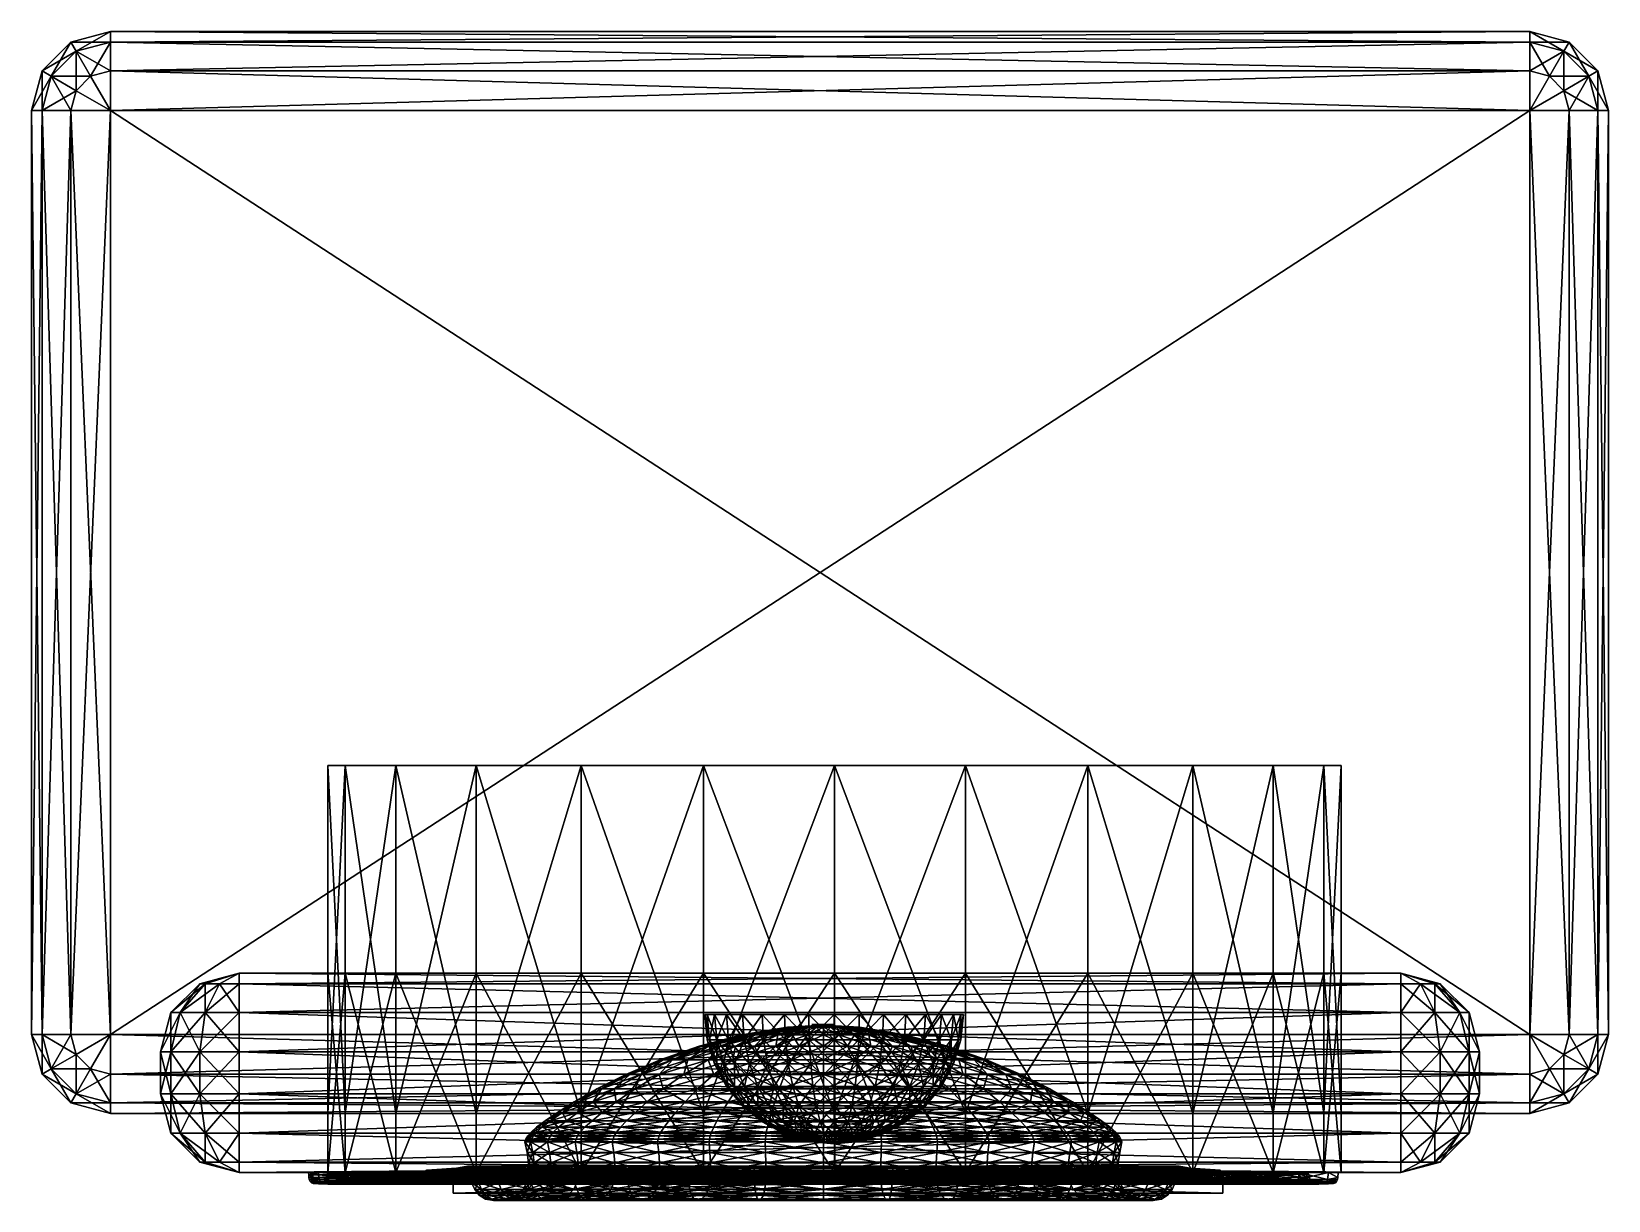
# Model space of a CAD drawing. Extents: x -29 to 71, y -92 to -18.
import ezdxf

# ---------------------------------------------------------------- set-up
doc = ezdxf.new("R2010")
doc.units = 0
doc.header["$MEASUREMENT"] = 0
doc.layers.add('DIANQI081_MAX', color=7, linetype='CONTINUOUS')

msp = doc.modelspace()

# ---------------------------------------------------------------- meshes
at = {"layer": 'DIANQI081_MAX', "color": 94}
mesh = msp.add_polyface(dxfattribs=at)
corners = [(-25.24, -20.7, 158.35), (-27.74, -20.7, 156.52), (-26.16, -21.62, 158.35), (-28.32, -22.87, 156.52), (-26.49, -22.87, 158.35), (-28.32, -81.5, 156.52), (-26.49, -81.5, 158.35), (-26.16, -19.12, 156.52), (-28.32, -20.37, 154.02), (-28.99, -22.87, 154.02), (-28.99, -81.5, 154.02), (-23.99, -17.87, 154.02), (-26.49, -18.54, 5), (-26.49, -18.54, 154.02), (-28.32, -20.37, 5), (-28.99, -22.87, 5), (-28.99, -81.5, 5), (-27.74, -20.7, 2.5), (-28.32, -22.87, 2.5), (-28.32, -81.5, 2.5), (-26.16, -19.12, 2.5), (-26.16, -21.62, 0.67), (-26.49, -22.87, 0.67), (-26.49, -81.5, 0.67), (-23.99, -22.87, 0), (-23.99, -81.5, 0), (-23.99, -22.87, 159.02), (-25.24, -20.7, 0.67)]
mesh.append_faces([[corners[k] for k in face] for face in [(0, 1, 2, 0), (2, 3, 4, 2), (4, 5, 6, 4), (7, 8, 1, 7), (1, 9, 3, 1), (3, 10, 5, 3), (11, 12, 13, 11), (13, 14, 8, 13), (8, 15, 9, 8), (9, 16, 10, 9), (12, 17, 14, 12), (14, 18, 15, 14), (15, 19, 16, 15), (20, 21, 17, 20), (17, 22, 18, 17), (18, 23, 19, 18), (21, 24, 22, 21), (22, 25, 23, 22)]], dxfattribs={"vtx0": -1, "vtx3": -1, "color": 94})
mesh.append_faces([[corners[k] for k in face] for face in [(26, 4, 6, 26), (0, 7, 1, 0), (2, 1, 3, 2), (4, 3, 5, 4), (7, 13, 8, 7), (1, 8, 9, 1), (3, 9, 10, 3), (13, 12, 14, 13), (8, 14, 15, 8), (9, 15, 16, 9), (12, 20, 17, 12), (14, 17, 18, 14), (15, 18, 19, 15), (20, 27, 21, 20), (17, 21, 22, 17), (18, 22, 23, 18)]], dxfattribs={"vtx2": -1, "vtx3": -1, "color": 94})
mesh = msp.add_polyface(dxfattribs=at)
corners = [(-23.99, -22.87, 159.02), (66.11, -81.5, 159.02), (66.11, -22.87, 159.02), (-23.99, -20.37, 158.35), (-25.24, -20.7, 158.35), (-26.16, -21.62, 158.35), (-26.49, -22.87, 158.35), (-26.49, -81.5, 158.35), (-23.99, -81.5, 159.02), (-26.16, -19.12, 156.52), (66.11, -20.37, 158.35), (-23.99, -18.54, 156.52), (-26.49, -18.54, 154.02), (66.11, -18.54, 156.52), (-23.99, -17.87, 154.02), (66.11, -17.87, 154.02), (-23.99, -17.87, 5), (-26.16, -19.12, 2.5), (-26.49, -18.54, 5), (66.11, -17.87, 5), (-23.99, -18.54, 2.5), (-25.24, -20.7, 0.67), (66.11, -18.54, 2.5), (-23.99, -20.37, 0.67), (-23.99, -22.87, 0), (-26.16, -21.62, 0.67), (66.11, -20.37, 0.67), (66.11, -22.87, 0), (-23.99, -81.5, 0), (-26.49, -22.87, 0.67), (21.98, -64.42, 96.68), (-0.76, -64.42, 119.42), (-5.87, -64.42, 112.76), (-9.08, -64.42, 105), (-10.18, -64.42, 96.68), (-9.08, -64.42, 88.35), (-5.87, -64.42, 80.6), (-0.76, -64.42, 73.94), (5.9, -64.42, 68.83), (13.66, -64.42, 65.61), (21.98, -64.42, 64.52)]
mesh.append_faces([[corners[k] for k in face] for face in [(30, 31, 32, 30), (30, 33, 34, 30), (30, 34, 35, 30), (30, 35, 36, 30), (30, 36, 37, 30), (30, 37, 38, 30), (30, 38, 39, 30), (30, 39, 40, 30)]], dxfattribs={"vtx0": -1, "vtx2": -1, "vtx3": -1, "color": 94})
mesh.append_faces([[corners[k] for k in face] for face in [(0, 1, 2, 0), (0, 7, 8, 0), (2, 3, 0, 2), (3, 9, 4, 3), (10, 11, 3, 10), (11, 12, 9, 11), (13, 14, 11, 13), (15, 16, 14, 15), (16, 17, 18, 16), (19, 20, 16, 19), (20, 21, 17, 20), (22, 23, 20, 22), (23, 24, 21, 23), (21, 24, 25, 21), (26, 24, 23, 26), (27, 28, 24, 27)]], dxfattribs={"vtx0": -1, "vtx3": -1, "color": 94})
mesh.append_faces([[corners[k] for k in face] for face in [(0, 3, 4, 0), (0, 4, 5, 0), (0, 5, 6, 0), (0, 8, 1, 0), (3, 11, 9, 3), (11, 14, 12, 11), (14, 16, 18, 14), (16, 20, 17, 16), (20, 23, 21, 20), (29, 24, 28, 29)]], dxfattribs={"vtx2": -1, "vtx3": -1, "color": 94})
mesh = msp.add_polyface(dxfattribs=at)
corners = [(66.11, -22.87, 159.02), (67.36, -20.7, 158.35), (66.11, -20.37, 158.35), (68.27, -21.62, 158.35), (68.27, -19.12, 156.52), (66.11, -18.54, 156.52), (70.44, -22.87, 156.52), (70.44, -20.37, 154.02), (69.86, -20.7, 156.52), (68.61, -18.54, 154.02), (66.11, -17.87, 154.02), (71.11, -22.87, 154.02), (70.44, -20.37, 5), (68.61, -18.54, 5), (66.11, -17.87, 5), (71.11, -22.87, 5), (69.86, -20.7, 2.5), (68.27, -19.12, 2.5), (66.11, -18.54, 2.5), (70.44, -22.87, 2.5), (68.27, -21.62, 0.67), (67.36, -20.7, 0.67), (66.11, -20.37, 0.67), (66.11, -22.87, 0), (-23.99, -20.37, 158.35), (-23.99, -18.54, 156.52), (-23.99, -17.87, 154.02), (-23.99, -17.87, 5), (-23.99, -18.54, 2.5), (-23.99, -20.37, 0.67), (-23.99, -22.87, 0)]
mesh.append_faces([[corners[k] for k in face] for face in [(3, 4, 1, 3), (1, 5, 2, 1), (6, 7, 8, 6), (8, 9, 4, 8), (4, 10, 5, 4), (11, 12, 7, 11), (7, 13, 9, 7), (9, 14, 10, 9), (15, 16, 12, 15), (12, 17, 13, 12), (13, 18, 14, 13), (19, 20, 16, 19), (16, 21, 17, 16), (17, 22, 18, 17), (20, 23, 21, 20), (21, 23, 22, 21)]], dxfattribs={"vtx0": -1, "vtx3": -1, "color": 94})
mesh.append_faces([[corners[k] for k in face] for face in [(0, 1, 2, 0), (0, 2, 24, 0), (3, 8, 4, 3), (1, 4, 5, 1), (2, 5, 25, 2), (8, 7, 9, 8), (4, 9, 10, 4), (5, 10, 26, 5), (7, 12, 13, 7), (9, 13, 14, 9), (10, 14, 27, 10), (12, 16, 17, 12), (13, 17, 18, 13), (14, 18, 28, 14), (16, 20, 21, 16), (17, 21, 22, 17), (18, 22, 29, 18), (22, 23, 30, 22)]], dxfattribs={"vtx2": -1, "vtx3": -1, "color": 94})
mesh = msp.add_polyface(dxfattribs=at)
corners = [(66.11, -81.5, 159.02), (68.61, -22.87, 158.35), (66.11, -22.87, 159.02), (68.27, -21.62, 158.35), (67.36, -20.7, 158.35), (68.61, -81.5, 158.35), (70.44, -22.87, 156.52), (69.86, -20.7, 156.52), (70.44, -81.5, 156.52), (71.11, -22.87, 154.02), (71.11, -81.5, 154.02), (71.11, -22.87, 5), (71.11, -81.5, 5), (70.44, -22.87, 2.5), (70.44, -81.5, 2.5), (68.61, -22.87, 0.67), (68.61, -81.5, 0.67), (66.11, -22.87, 0), (68.27, -21.62, 0.67), (21.98, -64.42, 96.68), (44.72, -64.42, 73.94), (49.83, -64.42, 80.6), (53.05, -64.42, 88.35), (70.44, -20.37, 154.02), (70.44, -20.37, 5), (69.86, -20.7, 2.5), (66.11, -81.5, 0), (-23.99, -81.5, 0), (54.14, -64.42, 96.68), (53.05, -64.42, 105), (49.83, -64.42, 112.76), (44.72, -64.42, 119.42), (38.06, -64.42, 124.53), (30.3, -64.42, 127.74), (21.98, -64.42, 128.84), (21.98, -64.42, 64.52), (30.3, -64.42, 65.61), (38.06, -64.42, 68.83)]
mesh.append_faces([[corners[k] for k in face] for face in [(19, 20, 21, 19), (19, 21, 22, 19), (19, 28, 29, 19), (19, 29, 30, 19), (19, 22, 28, 19), (19, 30, 31, 19), (19, 31, 32, 19), (19, 32, 33, 19), (19, 33, 34, 19), (19, 35, 36, 19), (19, 36, 37, 19), (19, 37, 20, 19)]], dxfattribs={"vtx0": -1, "vtx2": -1, "vtx3": -1, "color": 94})
mesh.append_faces([[corners[k] for k in face] for face in [(0, 1, 2, 0), (5, 6, 1, 5), (1, 7, 3, 1), (8, 9, 6, 8), (10, 11, 9, 10), (12, 13, 11, 12), (14, 15, 13, 14), (16, 17, 15, 16), (15, 17, 18, 15)]], dxfattribs={"vtx0": -1, "vtx3": -1, "color": 94})
mesh.append_faces([[corners[k] for k in face] for face in [(2, 1, 3, 2), (2, 3, 4, 2), (1, 6, 7, 1), (8, 10, 9, 8), (6, 9, 23, 6), (10, 12, 11, 10), (9, 11, 24, 9), (12, 14, 13, 12), (11, 13, 25, 11), (14, 16, 15, 14), (13, 15, 18, 13), (16, 26, 17, 16), (17, 26, 27, 17)]], dxfattribs={"vtx2": -1, "vtx3": -1, "color": 94})
mesh = msp.add_polyface(dxfattribs=at)
corners = [(53.05, -64.42, 105), (53.05, -86.5, 105), (49.83, -86.5, 112.76), (54.14, -64.42, 96.68), (53.05, -64.42, 88.35), (49.83, -64.42, 80.6), (53.05, -86.5, 88.35), (66.11, -81.5, 159.02), (68.61, -81.5, 158.35), (68.61, -22.87, 158.35), (70.44, -81.5, 156.52), (70.44, -22.87, 156.52), (49.83, -64.42, 112.76), (54.14, -86.5, 96.68), (57.93, -80.1, 10.18), (59.18, -78.27, 12.34), (60.09, -80.1, 10.76), (60.09, -78.27, 13.26), (61.68, -80.1, 12.34), (60.43, -78.27, 14.51), (62.26, -80.1, 14.51), (60.43, -78.27, 144.51), (62.26, -80.1, 144.51), (60.09, -78.27, 145.76), (61.68, -80.1, 146.68), (59.18, -78.27, 146.68), (60.09, -80.1, 148.26), (57.93, -78.27, 147.01), (57.93, -80.1, 148.85), (57.93, -78.27, 12.01), (57.93, -77.6, 14.51), (57.93, -77.6, 144.51), (53.05, -77.6, 105), (54.14, -77.6, 96.68), (49.83, -77.6, 112.76), (53.05, -77.6, 88.35), (49.83, -77.6, 80.6)]
mesh.append_faces([[corners[k] for k in face] for face in [(32, 31, 33, 32), (34, 31, 32, 34), (35, 30, 36, 35), (33, 30, 35, 33)]], dxfattribs={"vtx0": -1, "vtx1": -1, "vtx3": -1, "color": 94})
mesh.append_faces([[corners[k] for k in face] for face in [(0, 2, 12, 0), (4, 13, 3, 4), (14, 15, 16, 14), (16, 17, 18, 16), (18, 19, 20, 18), (20, 21, 22, 20), (22, 23, 24, 22), (24, 25, 26, 24), (26, 27, 28, 26), (29, 30, 15, 29), (15, 30, 17, 15), (17, 30, 19, 17), (19, 31, 21, 19), (21, 31, 23, 21), (23, 31, 25, 23), (25, 31, 27, 25)]], dxfattribs={"vtx0": -1, "vtx3": -1, "color": 94})
mesh.append_faces([[corners[k] for k in face] for face in [(31, 30, 33, 31)]], dxfattribs={"vtx1": -1, "vtx2": -1, "vtx3": -1, "color": 94})
mesh.append_faces([[corners[k] for k in face] for face in [(0, 3, 1, 0), (4, 5, 6, 4)]], dxfattribs={"vtx1": -1, "vtx3": -1, "color": 94})
mesh.append_faces([[corners[k] for k in face] for face in [(0, 1, 2, 0), (7, 8, 9, 7), (8, 10, 11, 8), (14, 29, 15, 14), (16, 15, 17, 16), (18, 17, 19, 18), (20, 19, 21, 20), (22, 21, 23, 22), (24, 23, 25, 24), (26, 25, 27, 26), (19, 30, 31, 19)]], dxfattribs={"vtx2": -1, "vtx3": -1, "color": 94})
mesh = msp.add_polyface(dxfattribs=at)
corners = [(-9.08, -64.42, 105), (-9.08, -86.5, 105), (-10.18, -86.5, 96.68), (-5.87, -64.42, 112.76), (-9.08, -64.42, 88.35), (-9.08, -86.5, 88.35), (-5.87, -86.5, 80.6), (-10.18, -64.42, 96.68), (-5.87, -64.42, 80.6), (-15.81, -80.1, 148.85), (-17.06, -78.27, 146.68), (-17.98, -80.1, 148.26), (-17.98, -78.27, 145.76), (-19.56, -80.1, 146.68), (-18.31, -78.27, 144.51), (-20.14, -80.1, 144.51), (-18.31, -78.27, 14.51), (-20.14, -80.1, 14.51), (-17.98, -78.27, 13.26), (-19.56, -80.1, 12.34), (-17.06, -78.27, 12.34), (-17.98, -80.1, 10.76), (-15.81, -78.27, 12.01), (-15.81, -80.1, 10.18), (-15.81, -78.27, 147.01), (-15.81, -77.6, 144.51), (-15.81, -77.6, 14.51), (-5.87, -77.6, 80.6), (-9.08, -77.6, 88.35), (-9.08, -77.6, 105), (-5.87, -77.6, 112.76), (-10.18, -77.6, 96.68)]
mesh.append_faces([[corners[k] for k in face] for face in [(27, 26, 28, 27), (29, 25, 30, 29), (31, 25, 29, 31), (28, 26, 31, 28)]], dxfattribs={"vtx0": -1, "vtx1": -1, "vtx3": -1, "color": 94})
mesh.append_faces([[corners[k] for k in face] for face in [(0, 2, 7, 0), (4, 6, 8, 4), (9, 10, 11, 9), (11, 12, 13, 11), (13, 14, 15, 13), (15, 16, 17, 15), (17, 18, 19, 17), (19, 20, 21, 19), (21, 22, 23, 21), (24, 25, 10, 24), (10, 25, 12, 10), (12, 25, 14, 12), (14, 26, 16, 14), (16, 26, 18, 16), (18, 26, 20, 18), (20, 26, 22, 20)]], dxfattribs={"vtx0": -1, "vtx3": -1, "color": 94})
mesh.append_faces([[corners[k] for k in face] for face in [(26, 25, 31, 26)]], dxfattribs={"vtx1": -1, "vtx2": -1, "vtx3": -1, "color": 94})
mesh.append_faces([[corners[k] for k in face] for face in [(0, 3, 1, 0), (4, 7, 5, 4)]], dxfattribs={"vtx1": -1, "vtx3": -1, "color": 94})
mesh.append_faces([[corners[k] for k in face] for face in [(0, 1, 2, 0), (4, 5, 6, 4), (9, 24, 10, 9), (11, 10, 12, 11), (13, 12, 14, 13), (15, 14, 16, 15), (17, 16, 18, 17), (19, 18, 20, 19), (21, 20, 22, 21), (14, 25, 26, 14)]], dxfattribs={"vtx2": -1, "vtx3": -1, "color": 94})
mesh = msp.add_polyface(dxfattribs=at)
corners = [(21.98, -64.42, 96.68), (-5.87, -64.42, 112.76), (-9.08, -64.42, 105), (13.66, -64.42, 127.74), (13.66, -86.5, 127.74), (5.9, -86.5, 124.53), (21.98, -64.42, 128.84), (-0.76, -64.42, 119.42), (-0.76, -86.5, 119.42), (-5.87, -86.5, 112.76), (5.9, -64.42, 124.53), (-0.76, -64.42, 73.94), (-0.76, -86.5, 73.94), (5.9, -86.5, 68.83), (-5.87, -64.42, 80.6), (13.66, -64.42, 65.61), (13.66, -86.5, 65.61), (21.98, -86.5, 64.52), (5.9, -64.42, 68.83), (21.98, -64.42, 64.52), (-15.81, -80.1, 10.18), (57.93, -78.27, 12.01), (57.93, -80.1, 10.18), (57.93, -80.1, 148.85), (-15.81, -78.27, 147.01), (-15.81, -80.1, 148.85), (-15.81, -78.27, 12.01), (57.93, -77.6, 14.51), (57.93, -78.27, 147.01), (-15.81, -77.6, 144.51), (5.9, -77.6, 124.53), (13.66, -77.6, 127.74), (22.01, -77.6, 128.84), (30.3, -77.6, 127.74), (57.93, -77.6, 144.51), (-0.76, -77.6, 119.42), (-0.76, -77.6, 73.94), (-15.81, -77.6, 14.51), (-5.87, -77.6, 80.6), (-5.87, -77.6, 112.76), (5.9, -77.6, 68.83), (21.95, -80.22, 96.85), (13.74, -80.22, 96.85), (13.89, -80.22, 98.45), (13.89, -80.22, 95.25), (14.36, -80.22, 93.71), (15.12, -80.22, 92.29)]
mesh.append_faces([[corners[k] for k in face] for face in [(30, 29, 31, 30), (31, 29, 32, 31), (32, 29, 33, 32), (35, 29, 30, 35), (36, 37, 38, 36), (39, 29, 35, 39), (40, 27, 36, 40)]], dxfattribs={"vtx0": -1, "vtx1": -1, "vtx3": -1, "color": 94})
mesh.append_faces([[corners[k] for k in face] for face in [(0, 1, 2, 0), (0, 6, 3, 0), (0, 3, 10, 0), (0, 10, 7, 0)]], dxfattribs={"vtx0": -1, "vtx2": -1, "vtx3": -1, "color": 94})
mesh.append_faces([[corners[k] for k in face] for face in [(3, 5, 10, 3), (7, 9, 1, 7), (11, 13, 18, 11), (15, 17, 19, 15), (20, 21, 22, 20), (23, 24, 25, 23), (26, 27, 21, 26), (28, 29, 24, 28)]], dxfattribs={"vtx0": -1, "vtx3": -1, "color": 94})
mesh.append_faces([[corners[k] for k in face] for face in [(29, 34, 33, 29)]], dxfattribs={"vtx1": -1, "vtx2": -1, "vtx3": -1, "color": 94})
mesh.append_faces([[corners[k] for k in face] for face in [(3, 6, 4, 3), (7, 10, 8, 7), (11, 14, 12, 11), (15, 18, 16, 15)]], dxfattribs={"vtx1": -1, "vtx3": -1, "color": 94})
mesh.append_faces([[corners[k] for k in face] for face in [(3, 4, 5, 3), (7, 8, 9, 7), (11, 12, 13, 11), (15, 16, 17, 15), (20, 26, 21, 20), (26, 37, 27, 26)]], dxfattribs={"vtx2": -1, "vtx3": -1, "color": 94})
mesh.append_faces([[corners[k] for k in face] for face in [(41, 42, 43, 41), (41, 44, 42, 41), (41, 45, 44, 41), (41, 46, 45, 41)]], dxfattribs={"vtx3": -1, "color": 94})
mesh = msp.add_polyface(dxfattribs=at)
corners = [(54.14, -86.5, 96.68), (53.05, -64.42, 88.35), (53.05, -86.5, 88.35), (53.05, -86.5, 105), (54.14, -64.42, 96.68), (49.83, -86.5, 112.76), (44.72, -86.5, 119.42), (49.83, -64.42, 112.76), (38.06, -86.5, 124.53), (30.3, -86.5, 127.74), (38.06, -64.42, 124.53), (38.06, -86.5, 68.83), (44.72, -86.5, 73.94), (38.06, -64.42, 68.83), (49.83, -86.5, 80.6), (49.83, -64.42, 80.6), (53.05, -77.6, 105), (54.14, -77.6, 96.68), (54.14, -90.25, 96.68), (44.72, -77.6, 119.42), (49.83, -77.6, 112.76), (44.72, -90.25, 119.42), (30.3, -77.6, 127.74), (38.06, -77.6, 124.53), (30.3, -90.25, 127.74), (44.72, -77.6, 73.94), (38.06, -77.6, 68.83), (44.72, -90.25, 73.94), (53.05, -77.6, 88.35), (49.83, -77.6, 80.6), (53.05, -90.25, 88.35), (57.93, -82.6, 9.51), (57.93, -80.1, 10.18), (60.09, -80.1, 10.76), (60.43, -82.6, 10.18), (61.68, -80.1, 12.34), (62.26, -82.6, 12.01), (62.26, -80.1, 14.51), (62.93, -82.6, 14.51), (62.26, -80.1, 144.51), (62.93, -82.6, 144.51), (61.68, -80.1, 146.68), (62.26, -82.6, 147.01), (60.09, -80.1, 148.26), (60.43, -82.6, 148.85), (57.93, -80.1, 148.85), (57.93, -82.6, 149.51), (-15.81, -80.1, 148.85), (49.83, -90.25, 112.76), (38.06, -90.25, 124.53), (30.3, -77.6, 65.61), (38.06, -90.25, 68.83), (49.83, -90.25, 80.6), (29.84, -81.82, 95.28), (30, -80.22, 95.25), (30.16, -80.22, 96.85), (30, -81.82, 96.85), (30, -80.22, 98.45), (29.84, -81.82, 98.42), (29.53, -80.22, 99.99), (29.53, -80.22, 93.71), (30, -80.22, 95.25), (30.16, -80.22, 96.85), (30, -80.22, 98.45), (29.53, -80.22, 99.99)]
mesh.append_faces([[corners[k] for k in face] for face in [(0, 1, 2, 0), (60, 61, 54, 60), (54, 62, 55, 54), (55, 63, 57, 55), (57, 64, 59, 57)]], dxfattribs={"vtx0": -1, "vtx3": -1, "color": 94})
mesh.append_faces([[corners[k] for k in face] for face in [(0, 3, 4, 0), (5, 6, 7, 5), (8, 9, 10, 8), (11, 12, 13, 11), (14, 2, 15, 14), (19, 20, 21, 19), (22, 23, 24, 22), (25, 26, 27, 25), (28, 29, 30, 28), (20, 16, 48, 20), (23, 19, 49, 23), (26, 50, 51, 26), (29, 25, 52, 29)]], dxfattribs={"vtx1": -1, "vtx3": -1, "color": 94})
mesh.append_faces([[corners[k] for k in face] for face in [(16, 17, 18, 16), (17, 28, 30, 17), (31, 32, 33, 31), (34, 33, 35, 34), (36, 35, 37, 36), (38, 37, 39, 38), (40, 39, 41, 40), (42, 41, 43, 42), (44, 43, 45, 44), (46, 45, 47, 46), (53, 54, 55, 53), (56, 55, 57, 56), (58, 57, 59, 58), (54, 61, 62, 54), (55, 62, 63, 55), (57, 63, 64, 57)]], dxfattribs={"vtx2": -1, "vtx3": -1, "color": 94})
mesh = msp.add_polyface(dxfattribs=at)
corners = [(44.72, -64.42, 119.42), (44.72, -86.5, 119.42), (38.06, -86.5, 124.53), (49.83, -64.42, 112.76), (30.3, -64.42, 127.74), (30.3, -86.5, 127.74), (21.98, -86.5, 128.84), (38.06, -64.42, 124.53), (30.3, -64.42, 65.61), (30.3, -86.5, 65.61), (38.06, -86.5, 68.83), (21.98, -64.42, 64.52), (44.72, -64.42, 73.94), (44.72, -86.5, 73.94), (49.83, -86.5, 80.6), (38.06, -64.42, 68.83), (21.98, -64.42, 128.84), (49.83, -64.42, 80.6), (44.72, -77.6, 119.42), (57.93, -77.6, 144.51), (49.83, -77.6, 112.76), (38.06, -77.6, 124.53), (30.3, -77.6, 127.74), (57.93, -77.6, 14.51), (-15.81, -77.6, 14.51), (-0.76, -77.6, 73.94), (13.66, -77.6, 65.61), (5.9, -77.6, 68.83), (21.98, -77.6, 64.52), (30.3, -77.6, 65.61), (38.06, -77.6, 68.83), (44.72, -77.6, 73.94), (49.83, -77.6, 80.6), (57.93, -80.1, 148.85), (57.93, -78.27, 147.01), (-15.81, -78.27, 147.01), (-15.81, -77.6, 144.51), (21.95, -80.22, 96.85), (30.16, -80.22, 96.85), (30, -80.22, 95.25), (30, -80.22, 98.45), (29.53, -80.22, 99.99), (28.77, -80.22, 101.41), (27.75, -80.22, 102.66), (26.51, -80.22, 103.68), (25.09, -80.22, 104.43), (23.55, -80.22, 104.9), (21.95, -80.22, 105.06)]
mesh.append_faces([[corners[k] for k in face] for face in [(18, 19, 20, 18), (21, 19, 18, 21), (22, 19, 21, 22), (26, 23, 27, 26), (28, 23, 26, 28), (29, 23, 28, 29), (30, 23, 29, 30), (31, 23, 30, 31), (32, 23, 31, 32)]], dxfattribs={"vtx0": -1, "vtx1": -1, "vtx3": -1, "color": 94})
mesh.append_faces([[corners[k] for k in face] for face in [(0, 2, 7, 0), (4, 6, 16, 4), (8, 10, 15, 8), (12, 14, 17, 12)]], dxfattribs={"vtx0": -1, "vtx3": -1, "color": 94})
mesh.append_faces([[corners[k] for k in face] for face in [(23, 24, 25, 23)]], dxfattribs={"vtx1": -1, "vtx2": -1, "vtx3": -1, "color": 94})
mesh.append_faces([[corners[k] for k in face] for face in [(0, 3, 1, 0), (4, 7, 5, 4), (8, 11, 9, 8), (12, 15, 13, 12)]], dxfattribs={"vtx1": -1, "vtx3": -1, "color": 94})
mesh.append_faces([[corners[k] for k in face] for face in [(0, 1, 2, 0), (4, 5, 6, 4), (8, 9, 10, 8), (12, 13, 14, 12), (33, 34, 35, 33), (34, 19, 36, 34)]], dxfattribs={"vtx2": -1, "vtx3": -1, "color": 94})
mesh.append_faces([[corners[k] for k in face] for face in [(37, 38, 39, 37), (37, 40, 38, 37), (37, 41, 40, 37), (37, 42, 41, 37), (37, 43, 42, 37), (37, 44, 43, 37), (37, 45, 44, 37), (37, 46, 45, 37), (37, 47, 46, 37)]], dxfattribs={"vtx3": -1, "color": 94})
mesh = msp.add_polyface(dxfattribs=at)
corners = [(5.9, -86.5, 124.53), (-0.76, -86.5, 119.42), (5.9, -64.42, 124.53), (-5.87, -86.5, 112.76), (-9.08, -86.5, 105), (-5.87, -64.42, 112.76), (-10.18, -86.5, 96.68), (-9.08, -86.5, 88.35), (-10.18, -64.42, 96.68), (-5.87, -86.5, 80.6), (-0.76, -86.5, 73.94), (-5.87, -64.42, 80.6), (5.9, -86.5, 68.83), (13.66, -86.5, 65.61), (5.9, -64.42, 68.83), (-0.76, -77.6, 119.42), (5.9, -77.6, 124.53), (-0.76, -90.25, 119.42), (-9.08, -77.6, 105), (-5.87, -77.6, 112.76), (-9.08, -90.25, 105), (-9.08, -77.6, 88.35), (-10.18, -77.6, 96.68), (-9.08, -90.25, 88.35), (-0.76, -77.6, 73.94), (-5.87, -77.6, 80.6), (-0.76, -90.25, 73.94), (13.66, -77.6, 65.61), (5.9, -77.6, 68.83), (13.66, -90.25, 65.61), (13.66, -77.6, 127.74), (5.9, -90.25, 124.53), (-5.87, -90.25, 112.76), (-10.18, -90.25, 96.68), (-5.87, -90.25, 80.6), (5.9, -90.25, 68.83), (15.25, -81.82, 101.32), (15.12, -80.22, 101.41), (14.36, -80.22, 99.99), (14.51, -81.82, 99.93), (13.89, -80.22, 98.45), (14.05, -81.82, 98.42), (13.74, -80.22, 96.85), (13.89, -81.82, 96.85), (13.89, -80.22, 95.25), (14.05, -81.82, 95.28), (14.36, -80.22, 93.71), (14.51, -81.82, 93.77), (15.12, -80.22, 92.29), (15.12, -80.22, 101.41), (14.36, -80.22, 99.99), (13.89, -80.22, 98.45), (13.74, -80.22, 96.85), (13.89, -80.22, 95.25), (14.36, -80.22, 93.71), (15.12, -80.22, 92.29)]
mesh.append_faces([[corners[k] for k in face] for face in [(37, 50, 38, 37), (38, 51, 40, 38), (40, 52, 42, 40), (42, 53, 44, 42), (44, 54, 46, 44), (46, 55, 48, 46)]], dxfattribs={"vtx0": -1, "vtx3": -1, "color": 94})
mesh.append_faces([[corners[k] for k in face] for face in [(0, 1, 2, 0), (3, 4, 5, 3), (6, 7, 8, 6), (9, 10, 11, 9), (12, 13, 14, 12), (15, 16, 17, 15), (18, 19, 20, 18), (21, 22, 23, 21), (24, 25, 26, 24), (27, 28, 29, 27), (16, 30, 31, 16), (19, 15, 32, 19), (22, 18, 33, 22), (25, 21, 34, 25), (28, 24, 35, 28)]], dxfattribs={"vtx1": -1, "vtx3": -1, "color": 94})
mesh.append_faces([[corners[k] for k in face] for face in [(36, 37, 38, 36), (39, 38, 40, 39), (41, 40, 42, 41), (43, 42, 44, 43), (45, 44, 46, 45), (47, 46, 48, 47), (37, 49, 50, 37), (38, 50, 51, 38), (40, 51, 52, 40), (42, 52, 53, 42), (44, 53, 54, 44), (46, 54, 55, 46)]], dxfattribs={"vtx2": -1, "vtx3": -1, "color": 94})
mesh = msp.add_polyface(dxfattribs=at)
corners = [(21.27, -80.85, 96.05), (21.27, -81.03, 99.07), (20.83, -81.03, 99.03), (21.42, -80.85, 96.06), (20.4, -81.03, 98.9), (21.56, -80.85, 96.1), (20, -81.03, 98.69), (21.68, -80.85, 96.17), (19.66, -81.03, 98.4), (21.8, -80.85, 96.26), (19.37, -81.03, 98.06), (21.89, -80.85, 96.38), (19.16, -81.03, 97.66), (21.96, -80.85, 96.5), (19.03, -81.03, 97.23), (22, -80.85, 96.64), (18.99, -81.03, 96.79), (22.01, -80.85, 96.79), (19.03, -81.03, 96.34), (22, -80.85, 96.93), (19.16, -81.03, 95.91), (21.96, -80.85, 97.07), (19.37, -81.03, 95.52), (21.89, -80.85, 97.2), (19.66, -81.03, 95.17), (21.8, -80.85, 97.31), (20, -81.03, 94.89), (18.39, -81.52, 92.48), (21.68, -80.85, 97.41), (20.4, -81.03, 94.68), (19.29, -81.52, 92), (21.56, -80.85, 97.47), (20.83, -81.03, 94.55), (20.26, -81.52, 91.71), (21.27, -81.52, 91.61), (21.27, -81.03, 94.5), (21.98, -86.5, 128.84), (13.66, -86.5, 127.74), (21.98, -64.42, 128.84), (21.98, -77.6, 64.52), (13.66, -77.6, 65.61), (21.98, -90.25, 64.52), (20.37, -81.82, 104.75), (20.34, -80.22, 104.9), (18.8, -80.22, 104.43), (20.37, -81.82, 88.95), (20.34, -80.22, 88.8), (21.95, -80.22, 88.64), (21.95, -80.22, 105.06), (20.34, -80.22, 104.9), (18.8, -80.22, 104.43), (18.8, -80.22, 89.26), (20.34, -80.22, 88.8), (21.95, -80.22, 88.64), (21.95, -80.22, 96.85), (17.38, -80.22, 103.68), (18.8, -80.22, 89.26), (17.38, -80.22, 90.02)]
mesh.append_faces([[corners[k] for k in face] for face in [(0, 2, 3, 0), (24, 27, 26, 24), (26, 30, 29, 26), (29, 33, 32, 29), (32, 34, 35, 32), (48, 49, 43, 48), (43, 50, 44, 43), (51, 52, 46, 51), (46, 53, 47, 46)]], dxfattribs={"vtx0": -1, "vtx3": -1, "color": 94})
mesh.append_faces([[corners[k] for k in face] for face in [(36, 37, 38, 36), (39, 40, 41, 39)]], dxfattribs={"vtx1": -1, "vtx3": -1, "color": 94})
mesh.append_faces([[corners[k] for k in face] for face in [(0, 1, 2, 0), (3, 2, 4, 3), (5, 4, 6, 5), (7, 6, 8, 7), (9, 8, 10, 9), (11, 10, 12, 11), (13, 12, 14, 13), (15, 14, 16, 15), (17, 16, 18, 17), (19, 18, 20, 19), (21, 20, 22, 21), (23, 22, 24, 23), (25, 24, 26, 25), (28, 26, 29, 28), (31, 29, 32, 31), (42, 43, 44, 42), (45, 46, 47, 45), (43, 49, 50, 43), (46, 52, 53, 46)]], dxfattribs={"vtx2": -1, "vtx3": -1, "color": 94})
mesh.append_faces([[corners[k] for k in face] for face in [(54, 50, 49, 54), (54, 55, 50, 54), (54, 56, 57, 54), (54, 52, 56, 54)]], dxfattribs={"vtx3": -1, "color": 94})
mesh = msp.add_polyface(dxfattribs=at)
corners = [(23.56, -81.03, 96.79), (26.35, -81.52, 97.8), (23.51, -81.03, 97.23), (26.06, -81.52, 98.77), (23.38, -81.03, 97.66), (25.58, -81.52, 99.67), (23.17, -81.03, 98.06), (24.93, -81.52, 100.45), (22.89, -81.03, 98.4), (24.15, -81.52, 101.09), (22.54, -81.03, 98.69), (23.25, -81.52, 101.57), (22.15, -81.03, 94.68), (23.25, -81.52, 92), (24.15, -81.52, 92.48), (22.54, -81.03, 94.89), (24.93, -81.52, 93.13), (22.89, -81.03, 95.17), (25.58, -81.52, 93.91), (23.17, -81.03, 95.52), (26.06, -81.52, 94.81), (23.38, -81.03, 95.91), (26.35, -81.52, 95.78), (23.51, -81.03, 96.34), (26.45, -81.52, 96.79), (21.98, -86.5, 64.52), (30.3, -86.5, 65.61), (21.98, -64.42, 64.52), (21.98, -77.6, 128.84), (30.3, -77.6, 127.74), (21.99, -90.25, 128.84), (23.52, -81.82, 88.95), (23.55, -80.22, 88.8), (25.09, -80.22, 89.26), (25.03, -81.82, 104.29), (25.09, -80.22, 104.43), (23.55, -80.22, 104.9), (23.52, -81.82, 104.75), (21.95, -80.22, 105.06), (21.95, -80.22, 88.64), (23.55, -80.22, 88.8), (25.09, -80.22, 89.26), (25.09, -80.22, 104.43), (23.55, -80.22, 104.9), (21.95, -80.22, 105.06), (21.95, -80.22, 96.85), (26.51, -80.22, 90.02), (27.75, -80.22, 91.04)]
mesh.append_faces([[corners[k] for k in face] for face in [(0, 1, 2, 0), (2, 3, 4, 2), (4, 5, 6, 4), (6, 7, 8, 6), (8, 9, 10, 8), (15, 16, 17, 15), (17, 18, 19, 17), (19, 20, 21, 19), (21, 22, 23, 21), (23, 24, 0, 23), (34, 36, 37, 34), (39, 40, 32, 39), (32, 41, 33, 32), (35, 43, 36, 35)]], dxfattribs={"vtx0": -1, "vtx3": -1, "color": 94})
mesh.append_faces([[corners[k] for k in face] for face in [(25, 26, 27, 25), (28, 29, 30, 28)]], dxfattribs={"vtx1": -1, "vtx3": -1, "color": 94})
mesh.append_faces([[corners[k] for k in face] for face in [(4, 3, 5, 4), (6, 5, 7, 6), (8, 7, 9, 8), (10, 9, 11, 10), (12, 13, 14, 12), (15, 14, 16, 15), (17, 16, 18, 17), (19, 18, 20, 19), (21, 20, 22, 21), (31, 32, 33, 31), (34, 35, 36, 34), (37, 36, 38, 37), (32, 40, 41, 32), (35, 42, 43, 35), (36, 43, 44, 36)]], dxfattribs={"vtx2": -1, "vtx3": -1, "color": 94})
mesh.append_faces([[corners[k] for k in face] for face in [(45, 41, 40, 45), (45, 46, 41, 45), (45, 47, 46, 45)]], dxfattribs={"vtx3": -1, "color": 94})
mesh = msp.add_polyface(dxfattribs=at)
corners = [(2.87, -87.93, 100.45), (2.39, -88.13, 96.79), (2.51, -87.93, 96.79), (2.76, -88.13, 100.47), (2.69, -88.3, 100.48), (2.33, -88.3, 96.79), (2.82, -88.98, 100.46), (2.46, -88.98, 96.79), (2.72, -87.68, 96.79), (2.87, -87.93, 93.13), (2.76, -88.13, 93.11), (2.69, -88.3, 93.09), (2.82, -88.98, 93.12), (-2.23, -90.25, 31.95), (-2.23, -90.25, 19.3), (-2.23, -91.56, 19.3), (-2.23, -91.56, 31.95), (-23.99, -86.5, 154.02), (5.9, -86.5, 124.53), (13.66, -86.5, 127.74), (-5.87, -86.5, 80.6), (-23.99, -86.5, 5), (-0.76, -86.5, 73.94), (-23.99, -84, 158.35), (-23.99, -85.83, 156.52), (66.11, -85.83, 156.52), (66.11, -86.5, 154.02), (-23.99, -85.83, 2.5), (66.11, -85.83, 2.5), (-23.99, -84, 0.67), (66.11, -84, 0.67), (-15.81, -90.25, 144.51), (-0.76, -90.25, 119.42), (5.9, -90.25, 124.53), (-5.87, -90.25, 80.6), (-15.81, -90.25, 14.51), (-0.76, -90.25, 73.94), (-5.87, -90.25, 112.76), (-9.08, -90.25, 105), (-5.87, -77.6, 112.76), (-10.18, -90.25, 96.68), (-9.08, -90.25, 88.35), (-10.18, -77.6, 96.68), (-5.87, -77.6, 80.6), (-0.76, -77.6, 119.42), (-9.08, -77.6, 105), (-9.08, -77.6, 88.35), (5.9, -90.25, 68.83), (-0.76, -77.6, 73.94), (-15.81, -89.58, 12.01), (57.93, -89.58, 12.01), (-15.81, -87.75, 10.18), (57.93, -87.75, 10.18), (-15.81, -85.25, 9.51), (57.93, -85.25, 9.51)]
mesh.append_faces([[corners[k] for k in face] for face in [(20, 21, 22, 20), (34, 35, 36, 34)]], dxfattribs={"vtx0": -1, "vtx1": -1, "vtx3": -1, "color": 94})
mesh.append_faces([[corners[k] for k in face] for face in [(17, 18, 19, 17), (31, 32, 33, 31), (31, 37, 32, 31)]], dxfattribs={"vtx0": -1, "vtx2": -1, "vtx3": -1, "color": 94})
mesh.append_faces([[corners[k] for k in face] for face in [(0, 1, 2, 0), (3, 5, 1, 3), (4, 7, 5, 4), (2, 10, 9, 2), (1, 11, 10, 1), (5, 12, 11, 5)]], dxfattribs={"vtx0": -1, "vtx3": -1, "color": 94})
mesh.append_faces([[corners[k] for k in face] for face in [(37, 38, 39, 37), (40, 41, 42, 40), (34, 36, 43, 34), (32, 37, 44, 32), (38, 40, 45, 38), (41, 34, 46, 41), (36, 47, 48, 36)]], dxfattribs={"vtx1": -1, "vtx3": -1, "color": 94})
mesh.append_faces([[corners[k] for k in face] for face in [(3, 4, 5, 3), (4, 6, 7, 4), (8, 2, 9, 8), (2, 1, 10, 2), (1, 5, 11, 1), (5, 7, 12, 5), (13, 14, 15, 13), (15, 16, 13, 15), (23, 24, 25, 23), (24, 17, 26, 24), (21, 27, 28, 21), (27, 29, 30, 27), (35, 49, 50, 35), (49, 51, 52, 49), (51, 53, 54, 51)]], dxfattribs={"vtx2": -1, "vtx3": -1, "color": 94})
mesh = msp.add_polyface(dxfattribs=at)
corners = [(7.24, -86.43, 106.17), (6.59, -86.96, 106.6), (4.96, -86.96, 103.55), (5.68, -86.43, 103.25), (6.14, -87.37, 106.9), (4.46, -87.37, 103.75), (6.66, -85.76, 102.84), (4.72, -86.43, 100.08), (5.76, -85.76, 99.87), (3.95, -86.96, 100.23), (3.42, -87.37, 100.34), (7.18, -84.94, 99.59), (5.46, -85.76, 96.79), (6.9, -84.94, 96.79), (4.39, -86.43, 96.79), (3.61, -86.96, 96.79), (5.76, -85.76, 93.7), (7.18, -84.94, 93.99), (4.72, -86.43, 93.5), (3.95, -86.96, 93.34), (6.66, -85.76, 90.74), (5.68, -86.43, 90.33), (4.96, -86.96, 90.03), (4.46, -87.37, 89.82), (7.24, -86.43, 87.41), (6.59, -86.96, 86.98), (6.14, -87.37, 86.68), (-23.99, -86.5, 5), (66.11, -86.5, 5), (-0.76, -86.5, 73.94), (5.9, -90.25, 124.53), (-0.76, -90.25, 119.42), (5.9, -77.6, 124.53)]
mesh.append_faces([[corners[k] for k in face] for face in [(0, 2, 3, 0), (1, 5, 2, 1), (6, 7, 8, 6), (3, 9, 7, 3), (2, 10, 9, 2), (11, 12, 13, 11), (8, 14, 12, 8), (7, 15, 14, 7), (13, 16, 17, 13), (12, 18, 16, 12), (14, 19, 18, 14), (16, 21, 20, 16), (18, 22, 21, 18), (19, 23, 22, 19), (21, 25, 24, 21), (22, 26, 25, 22)]], dxfattribs={"vtx0": -1, "vtx3": -1, "color": 94})
mesh.append_faces([[corners[k] for k in face] for face in [(27, 28, 29, 27)]], dxfattribs={"vtx1": -1, "vtx2": -1, "vtx3": -1, "color": 94})
mesh.append_faces([[corners[k] for k in face] for face in [(30, 31, 32, 30)]], dxfattribs={"vtx1": -1, "vtx3": -1, "color": 94})
mesh.append_faces([[corners[k] for k in face] for face in [(0, 1, 2, 0), (1, 4, 5, 1), (6, 3, 7, 6), (3, 2, 9, 3), (2, 5, 10, 2), (11, 8, 12, 11), (8, 7, 14, 8), (7, 9, 15, 7), (13, 12, 16, 13), (12, 14, 18, 12), (17, 16, 20, 17), (16, 18, 21, 16), (18, 19, 22, 18), (20, 21, 24, 20), (21, 22, 25, 21), (22, 23, 26, 22)]], dxfattribs={"vtx2": -1, "vtx3": -1, "color": 94})
mesh = msp.add_polyface(dxfattribs=at)
corners = [(16.47, -84.03, 108.37), (15.77, -84.94, 110.07), (13.29, -84.94, 108.74), (15.22, -85.76, 111.4), (12.49, -85.76, 109.94), (14.81, -86.43, 112.38), (11.89, -86.43, 110.82), (14.51, -86.96, 113.1), (11.46, -86.96, 111.47), (11.16, -87.37, 111.92), (14.31, -84.03, 107.21), (11.11, -84.94, 106.95), (10.09, -85.76, 107.97), (9.34, -86.43, 108.72), (8.78, -86.96, 109.28), (12.41, -84.03, 105.65), (9.32, -84.94, 104.77), (10.85, -84.03, 89.82), (9.32, -84.94, 88.8), (11.11, -84.94, 86.63), (10.09, -85.76, 85.61), (12.49, -85.76, 83.64), (13.29, -84.94, 84.84), (11.89, -86.43, 82.76), (9.34, -86.43, 84.85), (11.46, -86.96, 82.11), (15.22, -85.76, 82.18), (15.77, -84.94, 83.51), (14.81, -86.43, 81.2), (14.51, -86.96, 80.47), (14.31, -87.37, 79.97), (17.83, -86.96, 79.47), (30.3, -86.5, 127.74), (-23.99, -86.5, 154.02), (21.98, -86.5, 128.84), (13.66, -90.25, 127.74), (5.9, -90.25, 124.53), (13.66, -77.6, 127.74), (13.66, -90.25, 65.61), (21.98, -90.25, 64.52), (13.66, -77.6, 65.61), (16.25, -86.02, 97.98), (15.25, -84.78, 98.18), (15.12, -84.78, 96.85), (16.14, -86.02, 96.85), (15.25, -84.78, 95.52)]
mesh.append_faces([[corners[k] for k in face] for face in [(32, 33, 34, 32)]], dxfattribs={"vtx0": -1, "vtx1": -1, "vtx3": -1, "color": 94})
mesh.append_faces([[corners[k] for k in face] for face in [(1, 4, 2, 1), (3, 6, 4, 3), (5, 8, 6, 5), (7, 9, 8, 7), (2, 12, 11, 2), (4, 13, 12, 4), (6, 14, 13, 6), (19, 21, 22, 19), (20, 23, 21, 20), (24, 25, 23, 24), (22, 26, 27, 22), (21, 28, 26, 21), (23, 29, 28, 23), (25, 30, 29, 25)]], dxfattribs={"vtx0": -1, "vtx3": -1, "color": 94})
mesh.append_faces([[corners[k] for k in face] for face in [(35, 36, 37, 35), (38, 39, 40, 38)]], dxfattribs={"vtx1": -1, "vtx3": -1, "color": 94})
mesh.append_faces([[corners[k] for k in face] for face in [(0, 1, 2, 0), (1, 3, 4, 1), (3, 5, 6, 3), (5, 7, 8, 5), (10, 2, 11, 10), (2, 4, 12, 2), (4, 6, 13, 4), (6, 8, 14, 6), (15, 11, 16, 15), (17, 18, 19, 17), (19, 20, 21, 19), (22, 21, 26, 22), (21, 23, 28, 21), (23, 25, 29, 23), (28, 29, 31, 28), (41, 42, 43, 41), (44, 43, 45, 44)]], dxfattribs={"vtx2": -1, "vtx3": -1, "color": 94})
mesh = msp.add_polyface(dxfattribs=at)
corners = [(21.27, -84.03, 109.32), (21.27, -84.94, 111.16), (18.47, -84.94, 110.88), (21.27, -85.76, 112.6), (18.19, -85.76, 112.3), (21.27, -86.43, 113.67), (17.98, -86.43, 113.34), (21.27, -86.96, 114.45), (17.83, -86.96, 114.11), (21.27, -87.37, 114.99), (17.72, -87.37, 114.64), (21.27, -87.68, 115.34), (17.65, -87.68, 114.99), (18.47, -84.94, 82.69), (21.27, -85.76, 80.98), (21.27, -84.94, 82.42), (-23.99, -85.83, 156.52), (66.11, -86.5, 154.02), (66.11, -85.83, 156.52), (-23.99, -86.5, 5), (66.11, -85.83, 2.5), (66.11, -86.5, 5), (-23.99, -85.83, 2.5), (66.11, -84, 0.67), (38.06, -86.5, 124.53), (-23.99, -86.5, 154.02), (30.3, -86.5, 127.74), (-15.81, -87.75, 10.18), (57.93, -85.25, 9.51), (57.93, -87.75, 10.18), (57.93, -87.75, 148.85), (-15.81, -85.25, 149.51), (-15.81, -87.75, 148.85), (-15.81, -85.25, 9.51), (57.93, -82.6, 9.51), (57.93, -85.25, 149.51), (-15.81, -82.6, 149.51), (21.99, -90.25, 128.84), (13.66, -90.25, 127.74), (21.98, -77.6, 128.84), (21.33, -87.8, 99.93), (21.06, -87.04, 101.32), (20.2, -87.04, 101.06), (20.74, -87.8, 99.75), (19.41, -87.04, 100.64), (20.2, -87.8, 94.24), (19.41, -87.04, 93.06), (20.2, -87.04, 92.64), (20.74, -87.8, 93.95), (21.06, -87.04, 92.38), (21.33, -87.8, 93.77), (20.81, -86.02, 102.54), (19.72, -86.02, 102.21), (19.72, -86.02, 91.49), (20.81, -86.02, 91.16), (21.95, -86.02, 91.04), (21.95, -86.02, 102.66), (20.61, -84.78, 103.55), (19.33, -84.78, 103.16), (19.33, -84.78, 90.54), (20.61, -84.78, 90.15), (21.95, -84.78, 90.02)]
mesh.append_faces([[corners[k] for k in face] for face in [(24, 25, 26, 24)]], dxfattribs={"vtx0": -1, "vtx1": -1, "vtx3": -1, "color": 94})
mesh.append_faces([[corners[k] for k in face] for face in [(13, 14, 15, 13), (16, 17, 18, 16), (19, 20, 21, 19), (22, 23, 20, 22), (27, 28, 29, 27), (30, 31, 32, 30), (33, 34, 28, 33), (35, 36, 31, 35), (45, 47, 48, 45), (48, 49, 50, 48), (41, 52, 42, 41), (47, 54, 49, 47), (56, 57, 51, 56), (51, 58, 52, 51), (53, 60, 54, 53), (54, 61, 55, 54)]], dxfattribs={"vtx0": -1, "vtx3": -1, "color": 94})
mesh.append_faces([[corners[k] for k in face] for face in [(37, 38, 39, 37)]], dxfattribs={"vtx1": -1, "vtx3": -1, "color": 94})
mesh.append_faces([[corners[k] for k in face] for face in [(0, 1, 2, 0), (1, 3, 4, 1), (3, 5, 6, 3), (5, 7, 8, 5), (7, 9, 10, 7), (9, 11, 12, 9), (40, 41, 42, 40), (43, 42, 44, 43), (45, 46, 47, 45), (48, 47, 49, 48), (41, 51, 52, 41), (47, 53, 54, 47), (49, 54, 55, 49), (51, 57, 58, 51), (53, 59, 60, 53), (54, 60, 61, 54)]], dxfattribs={"vtx2": -1, "vtx3": -1, "color": 94})
mesh = msp.add_polyface(dxfattribs=at)
corners = [(35.64, -84.94, 96.79), (37.08, -85.76, 96.79), (36.78, -85.76, 99.87), (35.37, -84.94, 99.59), (38.15, -86.43, 96.79), (37.83, -86.43, 100.08), (35.88, -85.76, 102.84), (34.55, -84.94, 102.29), (36.86, -86.43, 103.25), (37.59, -86.96, 103.55), (35.3, -86.43, 106.17), (34.42, -85.76, 105.57), (35.95, -86.96, 106.6), (38.09, -87.37, 103.75), (36.41, -87.37, 106.9), (34.14, -87.37, 109.66), (34.42, -85.76, 88), (35.3, -86.43, 87.41), (36.86, -86.43, 90.33), (35.88, -85.76, 90.74), (35.95, -86.96, 86.98), (37.59, -86.96, 90.03), (36.41, -87.37, 86.68), (38.09, -87.37, 89.82), (38.41, -87.68, 89.69), (34.55, -84.94, 91.29), (36.78, -85.76, 93.7), (37.83, -86.43, 93.5), (38.59, -86.96, 93.34), (35.37, -84.94, 93.99), (66.11, -86.5, 154.02), (-23.99, -86.5, 154.02), (38.06, -86.5, 124.53), (66.11, -86.5, 5), (13.66, -86.5, 65.61), (5.9, -86.5, 68.83), (38.06, -90.25, 124.53), (30.3, -90.25, 127.74), (38.06, -77.6, 124.53)]
mesh.append_faces([[corners[k] for k in face] for face in [(33, 34, 35, 33)]], dxfattribs={"vtx0": -1, "vtx2": -1, "vtx3": -1, "color": 94})
mesh.append_faces([[corners[k] for k in face] for face in [(0, 2, 3, 0), (1, 5, 2, 1), (3, 6, 7, 3), (2, 8, 6, 2), (5, 9, 8, 5), (6, 10, 11, 6), (8, 12, 10, 8), (9, 14, 12, 9), (16, 18, 19, 16), (17, 21, 18, 17), (20, 23, 21, 20), (22, 24, 23, 22), (19, 27, 26, 19), (18, 28, 27, 18), (26, 4, 1, 26)]], dxfattribs={"vtx0": -1, "vtx3": -1, "color": 94})
mesh.append_faces([[corners[k] for k in face] for face in [(30, 31, 32, 30)]], dxfattribs={"vtx1": -1, "vtx2": -1, "vtx3": -1, "color": 94})
mesh.append_faces([[corners[k] for k in face] for face in [(36, 37, 38, 36)]], dxfattribs={"vtx1": -1, "vtx3": -1, "color": 94})
mesh.append_faces([[corners[k] for k in face] for face in [(0, 1, 2, 0), (1, 4, 5, 1), (3, 2, 6, 3), (2, 5, 8, 2), (6, 8, 10, 6), (8, 9, 12, 8), (9, 13, 14, 9), (12, 14, 15, 12), (16, 17, 18, 16), (17, 20, 21, 17), (20, 22, 23, 20), (25, 19, 26, 25), (19, 18, 27, 19), (18, 21, 28, 18), (29, 26, 1, 29), (26, 27, 4, 26)]], dxfattribs={"vtx2": -1, "vtx3": -1, "color": 94})
mesh = msp.add_polyface(dxfattribs=at)
corners = [(39.47, -87.37, 96.79), (39.83, -87.68, 96.79), (39.47, -87.68, 100.41), (39.12, -87.37, 100.34), (40.04, -87.93, 96.79), (39.67, -87.93, 100.45), (40.15, -88.13, 96.79), (39.79, -88.13, 100.47), (40.22, -88.3, 96.79), (39.85, -88.3, 100.48), (40.08, -88.98, 96.79), (39.72, -88.98, 100.46), (38.61, -87.93, 103.97), (38.71, -88.13, 104.01), (38.77, -88.3, 104.04), (38.65, -88.98, 103.99), (39.12, -87.37, 93.24), (39.47, -87.68, 93.17), (39.67, -87.93, 93.13), (39.79, -88.13, 93.11), (39.85, -88.3, 93.09), (39.72, -88.98, 93.12), (66.11, -86.5, 5), (21.98, -86.5, 64.52), (13.66, -86.5, 65.61), (57.93, -90.25, 144.51), (30.3, -90.25, 127.74), (38.06, -90.25, 124.53), (57.93, -90.25, 14.51), (30.3, -90.25, 65.61), (21.98, -90.25, 64.52), (38.06, -90.25, 68.83), (44.72, -90.25, 73.94), (38.06, -77.6, 68.83), (44.72, -90.25, 119.42), (44.72, -77.6, 119.42), (49.83, -90.25, 80.6), (44.72, -77.6, 73.94), (57.93, -89.58, 147.01), (-15.81, -89.58, 147.01), (57.93, -87.75, 148.85), (-15.81, -87.75, 148.85), (57.93, -85.25, 149.51), (-15.81, -85.25, 149.51)]
mesh.append_faces([[corners[k] for k in face] for face in [(22, 23, 24, 22), (25, 26, 27, 25), (28, 29, 30, 28), (28, 31, 29, 28)]], dxfattribs={"vtx0": -1, "vtx2": -1, "vtx3": -1, "color": 94})
mesh.append_faces([[corners[k] for k in face] for face in [(0, 2, 3, 0), (1, 5, 2, 1), (4, 7, 5, 4), (6, 9, 7, 6), (8, 11, 9, 8), (16, 1, 0, 16), (17, 4, 1, 17), (18, 6, 4, 18), (19, 8, 6, 19), (20, 10, 8, 20)]], dxfattribs={"vtx0": -1, "vtx3": -1, "color": 94})
mesh.append_faces([[corners[k] for k in face] for face in [(31, 32, 33, 31), (34, 27, 35, 34), (32, 36, 37, 32)]], dxfattribs={"vtx1": -1, "vtx3": -1, "color": 94})
mesh.append_faces([[corners[k] for k in face] for face in [(0, 1, 2, 0), (1, 4, 5, 1), (4, 6, 7, 4), (6, 8, 9, 6), (8, 10, 11, 8), (2, 5, 12, 2), (5, 7, 13, 5), (7, 9, 14, 7), (9, 11, 15, 9), (16, 17, 1, 16), (17, 18, 4, 17), (18, 19, 6, 18), (19, 20, 8, 19), (20, 21, 10, 20), (25, 38, 39, 25), (38, 40, 41, 38), (40, 42, 43, 40)]], dxfattribs={"vtx2": -1, "vtx3": -1, "color": 94})
mesh = msp.add_polyface(dxfattribs=at)
corners = [(31.63, -83.1, 96.79), (33.81, -84.03, 96.79), (33.57, -84.03, 99.23), (35.64, -84.94, 96.79), (35.37, -84.94, 99.59), (34.55, -84.94, 102.29), (32.85, -84.03, 101.59), (33.22, -84.94, 104.77), (31.69, -84.03, 89.82), (33.22, -84.94, 88.8), (34.55, -84.94, 91.29), (32.85, -84.03, 91.99), (35.88, -85.76, 90.74), (35.37, -84.94, 93.99), (33.57, -84.03, 94.34), (36.78, -85.76, 93.7), (37.08, -85.76, 96.79), (57.93, -85.25, 9.51), (60.43, -82.6, 10.18), (60.43, -85.25, 10.18), (62.26, -82.6, 12.01), (62.26, -85.25, 12.01), (62.93, -82.6, 14.51), (62.93, -85.25, 14.51), (62.26, -85.25, 147.01), (60.43, -82.6, 148.85), (60.43, -85.25, 148.85), (57.93, -82.6, 149.51), (57.93, -85.25, 149.51), (57.93, -82.6, 9.51), (60.09, -80.1, 10.76), (61.68, -80.1, 12.34), (62.26, -80.1, 14.51), (62.93, -82.6, 144.51), (61.68, -80.1, 146.68), (62.26, -82.6, 147.01), (60.09, -80.1, 148.26), (57.93, -80.1, 148.85), (53.05, -77.6, 105), (54.14, -90.25, 96.68), (53.05, -90.25, 105), (54.14, -77.6, 96.68), (53.05, -90.25, 88.35), (-15.81, -82.6, 149.51)]
mesh.append_faces([[corners[k] for k in face] for face in [(1, 4, 2, 1), (2, 5, 6, 2), (8, 10, 11, 8), (9, 12, 10, 9), (11, 13, 14, 11), (10, 15, 13, 10), (14, 3, 1, 14), (13, 16, 3, 13), (17, 18, 19, 17), (19, 20, 21, 19), (21, 22, 23, 21), (24, 25, 26, 24), (26, 27, 28, 26), (29, 30, 18, 29), (18, 31, 20, 18), (20, 32, 22, 20), (33, 34, 35, 33), (35, 36, 25, 35), (25, 37, 27, 25), (38, 39, 40, 38), (41, 42, 39, 41)]], dxfattribs={"vtx0": -1, "vtx3": -1, "color": 94})
mesh.append_faces([[corners[k] for k in face] for face in [(0, 1, 2, 0), (1, 3, 4, 1), (2, 4, 5, 2), (6, 5, 7, 6), (8, 9, 10, 8), (11, 10, 13, 11), (14, 13, 3, 14), (17, 29, 18, 17), (19, 18, 20, 19), (21, 20, 22, 21), (24, 35, 25, 24), (26, 25, 27, 26), (28, 27, 43, 28)]], dxfattribs={"vtx2": -1, "vtx3": -1, "color": 94})
mesh = msp.add_polyface(dxfattribs=at)
corners = [(11.46, -86.96, 111.47), (8.4, -87.37, 109.66), (8.78, -86.96, 109.28), (11.16, -87.37, 111.92), (8.15, -87.68, 109.91), (10.96, -87.68, 112.22), (10.85, -87.93, 112.39), (8, -87.93, 110.06), (10.78, -88.13, 112.49), (7.92, -88.13, 110.14), (10.75, -88.3, 112.54), (7.87, -88.3, 110.19), (10.82, -88.98, 112.43), (7.97, -88.98, 110.09), (6.14, -87.37, 106.9), (5.84, -87.68, 107.1), (5.67, -87.93, 107.21), (5.57, -88.13, 107.28), (5.52, -88.3, 107.31), (5.63, -88.98, 107.24), (6.59, -86.96, 86.98), (6.14, -87.37, 86.68), (8.4, -87.37, 83.92), (8.15, -87.68, 83.67), (5.84, -87.68, 86.48), (8, -87.93, 83.52), (8.78, -86.96, 84.3), (11.16, -87.37, 81.65), (10.96, -87.68, 81.36), (10.85, -87.93, 81.19), (7.92, -88.13, 83.44), (10.78, -88.13, 81.09), (7.87, -88.3, 83.39), (10.75, -88.3, 81.04), (7.97, -88.98, 83.49), (10.82, -88.98, 81.15), (-2.23, -90.25, 19.3), (-2.23, -90.25, 31.95), (46.62, -90.25, 31.95), (5.9, -90.25, 68.83), (13.66, -90.25, 65.61), (5.9, -77.6, 68.83)]
mesh.append_faces([[corners[k] for k in face] for face in [(0, 1, 2, 0), (3, 4, 1, 3), (5, 7, 4, 5), (6, 9, 7, 6), (8, 11, 9, 8), (10, 13, 11, 10), (1, 15, 14, 1), (4, 16, 15, 4), (21, 23, 22, 21), (24, 25, 23, 24), (22, 28, 27, 22), (23, 29, 28, 23), (25, 31, 29, 25), (30, 33, 31, 30), (32, 35, 33, 32)]], dxfattribs={"vtx0": -1, "vtx3": -1, "color": 94})
mesh.append_faces([[corners[k] for k in face] for face in [(39, 40, 41, 39)]], dxfattribs={"vtx1": -1, "vtx3": -1, "color": 94})
mesh.append_faces([[corners[k] for k in face] for face in [(5, 6, 7, 5), (6, 8, 9, 6), (8, 10, 11, 8), (10, 12, 13, 10), (2, 1, 14, 2), (1, 4, 15, 1), (4, 7, 16, 4), (7, 9, 17, 7), (9, 11, 18, 9), (11, 13, 19, 11), (20, 21, 22, 20), (26, 22, 27, 26), (22, 23, 28, 22), (23, 25, 29, 23), (25, 30, 31, 25), (30, 32, 33, 30), (32, 34, 35, 32), (36, 37, 38, 36)]], dxfattribs={"vtx2": -1, "vtx3": -1, "color": 94})
mesh = msp.add_polyface(dxfattribs=at)
corners = [(19.37, -81.03, 98.06), (16.49, -81.52, 98.77), (19.16, -81.03, 97.66), (16.19, -81.52, 97.8), (19.03, -81.03, 97.23), (16.09, -81.52, 96.79), (18.99, -81.03, 96.79), (16.19, -81.52, 95.78), (19.03, -81.03, 96.34), (16.49, -81.52, 94.81), (19.16, -81.03, 95.91), (16.97, -81.52, 93.91), (19.37, -81.03, 95.52), (17.61, -81.52, 93.13), (19.66, -81.03, 95.17), (13.66, -77.6, 127.74), (21.98, -77.6, 128.84), (13.66, -90.25, 127.74), (18.86, -81.82, 104.29), (18.8, -80.22, 104.43), (17.38, -80.22, 103.68), (17.47, -81.82, 103.55), (16.14, -80.22, 102.66), (16.25, -81.82, 102.54), (15.12, -80.22, 101.41), (15.25, -81.82, 92.38), (15.12, -80.22, 92.29), (16.14, -80.22, 91.04), (16.25, -81.82, 91.16), (17.38, -80.22, 90.02), (17.47, -81.82, 90.15), (18.8, -80.22, 89.26), (18.86, -81.82, 89.41), (20.34, -80.22, 88.8), (18.8, -80.22, 104.43), (17.38, -80.22, 103.68), (16.14, -80.22, 102.66), (15.12, -80.22, 101.41), (15.12, -80.22, 92.29), (16.14, -80.22, 91.04), (17.38, -80.22, 90.02), (18.8, -80.22, 89.26), (20.34, -80.22, 88.8), (21.95, -80.22, 96.85), (14.36, -80.22, 99.99), (13.89, -80.22, 98.45)]
mesh.append_faces([[corners[k] for k in face] for face in [(0, 1, 2, 0), (2, 3, 4, 2), (4, 5, 6, 4), (6, 7, 8, 6), (8, 9, 10, 8), (10, 11, 12, 10), (12, 13, 14, 12), (19, 35, 20, 19), (20, 36, 22, 20), (22, 37, 24, 22), (26, 39, 27, 26), (27, 40, 29, 27), (29, 41, 31, 29)]], dxfattribs={"vtx0": -1, "vtx3": -1, "color": 94})
mesh.append_faces([[corners[k] for k in face] for face in [(15, 16, 17, 15)]], dxfattribs={"vtx1": -1, "vtx3": -1, "color": 94})
mesh.append_faces([[corners[k] for k in face] for face in [(18, 19, 20, 18), (21, 20, 22, 21), (23, 22, 24, 23), (25, 26, 27, 25), (28, 27, 29, 28), (30, 29, 31, 30), (32, 31, 33, 32), (19, 34, 35, 19), (20, 35, 36, 20), (22, 36, 37, 22), (26, 38, 39, 26), (27, 39, 40, 27), (29, 40, 41, 29), (31, 41, 42, 31)]], dxfattribs={"vtx2": -1, "vtx3": -1, "color": 94})
mesh.append_faces([[corners[k] for k in face] for face in [(43, 36, 35, 43), (43, 37, 36, 43), (43, 44, 37, 43), (43, 45, 44, 43), (43, 39, 38, 43), (43, 40, 39, 43)]], dxfattribs={"vtx3": -1, "color": 94})
mesh = msp.add_polyface(dxfattribs=at)
corners = [(24.08, -84.94, 110.88), (24.36, -85.76, 112.3), (21.27, -85.76, 112.6), (24.56, -86.43, 113.34), (21.27, -86.43, 113.67), (24.72, -86.96, 114.11), (21.27, -86.96, 114.45), (21.27, -87.37, 114.99), (21.27, -84.94, 82.42), (21.27, -85.76, 80.98), (24.36, -85.76, 81.28), (21.27, -86.43, 79.91), (24.56, -86.43, 80.24), (21.27, -86.96, 79.13), (24.72, -86.96, 79.47), (21.27, -87.37, 78.59), (24.82, -87.37, 78.94), (21.98, -90.25, 64.52), (30.3, -90.25, 65.61), (21.98, -77.6, 64.52), (21.95, -87.04, 101.41), (21.95, -86.02, 102.66), (20.81, -86.02, 102.54), (21.06, -87.04, 101.32), (21.06, -87.04, 92.38), (21.95, -86.02, 91.04), (21.95, -87.04, 92.29), (23.08, -86.02, 91.16), (22.84, -87.04, 92.38), (24.17, -86.02, 91.49), (23.69, -87.04, 92.64), (23.69, -87.04, 101.06), (24.17, -86.02, 102.21), (23.08, -86.02, 102.54), (22.84, -87.04, 101.32), (21.95, -84.78, 103.68), (20.61, -84.78, 103.55), (21.95, -84.78, 90.02), (23.28, -84.78, 90.15), (24.56, -84.78, 90.54), (24.56, -84.78, 103.16), (23.28, -84.78, 103.55)]
mesh.append_faces([[corners[k] for k in face] for face in [(1, 4, 2, 1), (3, 6, 4, 3), (5, 7, 6, 5), (9, 12, 10, 9), (11, 14, 12, 11), (13, 16, 14, 13), (20, 22, 23, 20), (24, 25, 26, 24), (26, 27, 28, 26), (28, 29, 30, 28), (31, 33, 34, 31), (34, 21, 20, 34), (25, 38, 27, 25), (27, 39, 29, 27), (32, 41, 33, 32), (33, 35, 21, 33)]], dxfattribs={"vtx0": -1, "vtx3": -1, "color": 94})
mesh.append_faces([[corners[k] for k in face] for face in [(17, 18, 19, 17)]], dxfattribs={"vtx1": -1, "vtx3": -1, "color": 94})
mesh.append_faces([[corners[k] for k in face] for face in [(0, 1, 2, 0), (1, 3, 4, 1), (3, 5, 6, 3), (8, 9, 10, 8), (9, 11, 12, 9), (11, 13, 14, 11), (13, 15, 16, 13), (20, 21, 22, 20), (26, 25, 27, 26), (28, 27, 29, 28), (31, 32, 33, 31), (34, 33, 21, 34), (21, 35, 36, 21), (25, 37, 38, 25), (27, 38, 39, 27), (32, 40, 41, 32), (33, 41, 35, 33)]], dxfattribs={"vtx2": -1, "vtx3": -1, "color": 94})
mesh = msp.add_polyface(dxfattribs=at)
corners = [(23.56, -81.03, 96.79), (26.45, -81.52, 96.79), (26.35, -81.52, 97.8), (23.51, -81.03, 97.23), (26.06, -81.52, 98.77), (23.51, -81.03, 96.34), (26.35, -81.52, 95.78), (30.3, -77.6, 65.61), (21.98, -77.6, 64.52), (30.3, -90.25, 65.61), (25.03, -81.82, 89.41), (25.09, -80.22, 89.26), (26.51, -80.22, 90.02), (26.42, -81.82, 90.15), (27.75, -80.22, 91.04), (27.64, -81.82, 91.16), (28.77, -80.22, 92.29), (28.64, -81.82, 92.38), (29.53, -80.22, 93.71), (29.39, -81.82, 93.77), (30, -80.22, 95.25), (29.39, -81.82, 99.93), (29.53, -80.22, 99.99), (28.77, -80.22, 101.41), (28.64, -81.82, 101.32), (27.75, -80.22, 102.66), (27.64, -81.82, 102.54), (26.51, -80.22, 103.68), (26.42, -81.82, 103.55), (25.09, -80.22, 104.43), (25.03, -81.82, 104.29), (25.09, -80.22, 89.26), (26.51, -80.22, 90.02), (27.75, -80.22, 91.04), (28.77, -80.22, 92.29), (29.53, -80.22, 93.71), (30, -80.22, 95.25), (29.53, -80.22, 99.99), (28.77, -80.22, 101.41), (27.75, -80.22, 102.66), (26.51, -80.22, 103.68), (25.09, -80.22, 104.43), (21.95, -80.22, 96.85)]
mesh.append_faces([[corners[k] for k in face] for face in [(28, 29, 30, 28), (11, 32, 12, 11), (12, 33, 14, 12), (14, 34, 16, 14), (16, 35, 18, 16), (22, 38, 23, 22), (23, 39, 25, 23), (25, 40, 27, 25), (27, 41, 29, 27)]], dxfattribs={"vtx0": -1, "vtx3": -1, "color": 94})
mesh.append_faces([[corners[k] for k in face] for face in [(7, 8, 9, 7)]], dxfattribs={"vtx1": -1, "vtx3": -1, "color": 94})
mesh.append_faces([[corners[k] for k in face] for face in [(0, 1, 2, 0), (3, 2, 4, 3), (5, 6, 1, 5), (10, 11, 12, 10), (13, 12, 14, 13), (15, 14, 16, 15), (17, 16, 18, 17), (19, 18, 20, 19), (21, 22, 23, 21), (24, 23, 25, 24), (26, 25, 27, 26), (28, 27, 29, 28), (11, 31, 32, 11), (12, 32, 33, 12), (14, 33, 34, 14), (16, 34, 35, 16), (18, 35, 36, 18), (22, 37, 38, 22), (23, 38, 39, 23), (25, 39, 40, 25), (27, 40, 41, 27)]], dxfattribs={"vtx2": -1, "vtx3": -1, "color": 94})
mesh.append_faces([[corners[k] for k in face] for face in [(42, 34, 33, 42), (42, 35, 34, 42), (42, 36, 35, 42)]], dxfattribs={"vtx3": -1, "color": 94})
mesh = msp.add_polyface(dxfattribs=at)
corners = [(46.62, -90.25, 19.3), (46.62, -90.25, 31.95), (46.62, -91.56, 31.95), (46.62, -91.56, 19.3), (53.05, -86.5, 105), (54.14, -86.5, 96.68), (66.11, -86.5, 154.02), (49.83, -86.5, 112.76), (44.72, -86.5, 119.42), (38.06, -86.5, 124.53), (66.11, -86.5, 5), (30.3, -86.5, 65.61), (21.98, -86.5, 64.52), (38.06, -86.5, 68.83), (44.72, -86.5, 73.94), (49.83, -86.5, 80.6), (53.05, -86.5, 88.35), (53.05, -90.25, 105), (54.14, -90.25, 96.68), (57.93, -90.25, 144.51), (57.93, -90.25, 14.51), (57.93, -89.58, 12.01), (59.18, -89.58, 12.34), (60.09, -89.58, 13.26), (60.43, -89.58, 14.51), (60.43, -89.58, 144.51), (60.09, -89.58, 145.76), (59.18, -89.58, 146.68), (57.93, -89.58, 147.01), (60.09, -87.75, 10.76), (57.93, -87.75, 148.85), (60.09, -87.75, 148.26), (57.93, -85.25, 149.51), (49.83, -90.25, 112.76), (44.72, -90.25, 119.42), (38.06, -90.25, 124.53), (44.72, -90.25, 73.94), (38.06, -90.25, 68.83), (49.83, -90.25, 80.6), (53.05, -90.25, 88.35), (49.83, -77.6, 112.76), (49.83, -77.6, 80.6), (53.05, -77.6, 105), (57.93, -87.75, 10.18), (57.93, -85.25, 9.51), (60.43, -85.25, 10.18)]
mesh.append_faces([[corners[k] for k in face] for face in [(6, 7, 4, 6), (6, 8, 7, 6), (6, 9, 8, 6), (10, 11, 12, 10), (10, 13, 11, 10), (10, 14, 13, 10), (10, 15, 14, 10), (10, 16, 15, 10), (19, 33, 17, 19), (19, 34, 33, 19), (19, 35, 34, 19), (20, 36, 37, 20), (20, 38, 36, 20), (20, 39, 38, 20), (20, 18, 39, 20)]], dxfattribs={"vtx0": -1, "vtx2": -1, "vtx3": -1, "color": 94})
mesh.append_faces([[corners[k] for k in face] for face in [(20, 25, 19, 20), (21, 29, 22, 21), (27, 30, 28, 27), (31, 32, 30, 31)]], dxfattribs={"vtx0": -1, "vtx3": -1, "color": 94})
mesh.append_faces([[corners[k] for k in face] for face in [(4, 5, 6, 4), (17, 18, 19, 17), (20, 19, 18, 20)]], dxfattribs={"vtx1": -1, "vtx2": -1, "vtx3": -1, "color": 94})
mesh.append_faces([[corners[k] for k in face] for face in [(33, 34, 40, 33), (38, 39, 41, 38), (17, 33, 42, 17)]], dxfattribs={"vtx1": -1, "vtx3": -1, "color": 94})
mesh.append_faces([[corners[k] for k in face] for face in [(0, 1, 2, 0), (2, 3, 0, 2), (20, 21, 22, 20), (20, 22, 23, 20), (20, 23, 24, 20), (19, 26, 27, 19), (19, 27, 28, 19), (21, 43, 29, 21), (43, 44, 45, 43)]], dxfattribs={"vtx2": -1, "vtx3": -1, "color": 94})
mesh = msp.add_polyface(dxfattribs=at)
corners = [(29.26, -84.94, 108.74), (30.06, -85.76, 109.94), (27.32, -85.76, 111.4), (26.77, -84.94, 110.07), (30.65, -86.43, 110.82), (27.73, -86.43, 112.38), (31.08, -86.96, 111.47), (28.03, -86.96, 113.1), (28.24, -87.37, 113.6), (31.38, -87.37, 111.92), (28.37, -87.68, 113.93), (31.58, -87.68, 112.22), (28.45, -87.93, 114.12), (31.7, -87.93, 112.39), (28.5, -88.13, 114.23), (31.76, -88.13, 112.49), (28.52, -88.3, 114.29), (26.77, -84.94, 83.51), (27.32, -85.76, 82.18), (30.06, -85.76, 83.64), (27.73, -86.43, 81.2), (30.65, -86.43, 82.76), (28.03, -86.96, 80.47), (31.08, -86.96, 82.11), (28.24, -87.37, 79.97), (31.38, -87.37, 81.65), (28.37, -87.68, 79.65), (31.58, -87.68, 81.36), (28.45, -87.93, 79.45), (31.7, -87.93, 81.19), (28.5, -88.13, 79.35), (31.76, -88.13, 81.09), (28.52, -88.3, 79.29), (31.8, -88.3, 81.04), (28.47, -88.98, 79.41), (31.72, -88.98, 81.15), (30.3, -90.25, 127.74), (21.99, -90.25, 128.84), (30.3, -77.6, 127.74), (27.31, -86.02, 94.63), (28.25, -84.78, 94.24), (28.64, -84.78, 95.52), (27.64, -86.02, 95.72), (28.77, -84.78, 96.85), (27.75, -86.02, 96.85), (28.64, -84.78, 98.18), (27.64, -86.02, 97.98), (28.25, -84.78, 99.46)]
mesh.append_faces([[corners[k] for k in face] for face in [(0, 2, 3, 0), (1, 5, 2, 1), (4, 7, 5, 4), (6, 8, 7, 6), (9, 10, 8, 9), (11, 12, 10, 11), (13, 14, 12, 13), (15, 16, 14, 15), (18, 21, 19, 18), (20, 23, 21, 20), (22, 25, 23, 22), (24, 27, 25, 24), (26, 29, 27, 26), (28, 31, 29, 28), (30, 33, 31, 30), (42, 43, 44, 42), (44, 45, 46, 44)]], dxfattribs={"vtx0": -1, "vtx3": -1, "color": 94})
mesh.append_faces([[corners[k] for k in face] for face in [(36, 37, 38, 36)]], dxfattribs={"vtx1": -1, "vtx3": -1, "color": 94})
mesh.append_faces([[corners[k] for k in face] for face in [(0, 1, 2, 0), (1, 4, 5, 1), (4, 6, 7, 4), (17, 18, 19, 17), (18, 20, 21, 18), (20, 22, 23, 20), (22, 24, 25, 22), (24, 26, 27, 24), (26, 28, 29, 26), (28, 30, 31, 28), (30, 32, 33, 30), (32, 34, 35, 32), (39, 40, 41, 39), (42, 41, 43, 42), (44, 43, 45, 44), (46, 45, 47, 46)]], dxfattribs={"vtx2": -1, "vtx3": -1, "color": 94})
mesh = msp.add_polyface(dxfattribs=at)
corners = [(34.55, -84.94, 102.29), (35.88, -85.76, 102.84), (34.42, -85.76, 105.57), (33.22, -84.94, 104.77), (32.45, -85.76, 107.97), (31.43, -84.94, 106.95), (35.3, -86.43, 106.17), (33.21, -86.43, 108.72), (35.95, -86.96, 106.6), (33.76, -86.96, 109.28), (34.14, -87.37, 109.66), (30.06, -85.76, 109.94), (29.26, -84.94, 108.74), (30.65, -86.43, 110.82), (31.08, -86.96, 111.47), (31.38, -87.37, 111.92), (28.24, -87.37, 113.6), (29.26, -84.94, 84.84), (30.06, -85.76, 83.64), (32.45, -85.76, 85.61), (30.65, -86.43, 82.76), (33.21, -86.43, 84.85), (31.08, -86.96, 82.11), (33.76, -86.96, 84.3), (31.38, -87.37, 81.65), (34.14, -87.37, 83.92), (31.43, -84.94, 86.63), (34.42, -85.76, 88), (35.3, -86.43, 87.41), (35.95, -86.96, 86.98), (36.41, -87.37, 86.68), (33.22, -84.94, 88.8), (35.88, -85.76, 90.74), (30.3, -90.25, 65.61), (38.06, -90.25, 68.83), (30.3, -77.6, 65.61)]
mesh.append_faces([[corners[k] for k in face] for face in [(0, 2, 3, 0), (3, 4, 5, 3), (2, 7, 4, 2), (6, 9, 7, 6), (8, 10, 9, 8), (5, 11, 12, 5), (4, 13, 11, 4), (7, 14, 13, 7), (9, 15, 14, 9), (18, 21, 19, 18), (20, 23, 21, 20), (22, 25, 23, 22), (19, 28, 27, 19), (21, 29, 28, 21), (23, 30, 29, 23)]], dxfattribs={"vtx0": -1, "vtx3": -1, "color": 94})
mesh.append_faces([[corners[k] for k in face] for face in [(33, 34, 35, 33)]], dxfattribs={"vtx1": -1, "vtx3": -1, "color": 94})
mesh.append_faces([[corners[k] for k in face] for face in [(0, 1, 2, 0), (3, 2, 4, 3), (2, 6, 7, 2), (6, 8, 9, 6), (5, 4, 11, 5), (4, 7, 13, 4), (7, 9, 14, 7), (9, 10, 15, 9), (14, 15, 16, 14), (17, 18, 19, 17), (18, 20, 21, 18), (20, 22, 23, 20), (22, 24, 25, 22), (26, 19, 27, 26), (19, 21, 28, 19), (21, 23, 29, 21), (23, 25, 30, 23), (31, 27, 32, 31)]], dxfattribs={"vtx2": -1, "vtx3": -1, "color": 94})
mesh = msp.add_polyface(dxfattribs=at)
corners = [(-23.99, -81.5, 159.02), (-26.49, -81.5, 158.35), (-26.16, -82.75, 158.35), (-25.24, -83.67, 158.35), (-23.99, -84, 158.35), (-27.74, -83.67, 156.52), (-26.16, -85.25, 156.52), (-23.99, -85.83, 156.52), (-28.32, -81.5, 156.52), (-28.32, -84, 154.02), (-28.99, -81.5, 154.02), (-28.32, -84, 5), (-28.99, -81.5, 5), (-27.74, -83.67, 2.5), (-28.32, -81.5, 2.5), (-26.16, -82.75, 0.67), (-25.24, -83.67, 0.67), (-26.16, -85.25, 2.5), (-26.49, -81.5, 0.67), (-23.99, -81.5, 0), (-23.99, -84, 0.67), (-26.49, -85.83, 154.02), (-26.49, -85.83, 5), (-20.14, -82.6, 147.01), (-20.14, -80.1, 144.51), (-20.81, -82.6, 144.51), (-20.14, -80.1, 14.51), (-20.81, -82.6, 14.51), (-19.56, -80.1, 12.34), (-20.14, -82.6, 12.01), (-20.14, -85.25, 147.01), (-20.81, -85.25, 144.51), (-20.81, -85.25, 14.51), (-19.56, -80.1, 146.68)]
mesh.append_faces([[corners[k] for k in face] for face in [(1, 5, 2, 1), (2, 6, 3, 2), (3, 7, 4, 3), (8, 9, 5, 8), (10, 11, 9, 10), (12, 13, 11, 12), (14, 15, 13, 14), (13, 16, 17, 13), (18, 19, 15, 18), (15, 19, 16, 15), (16, 19, 20, 16), (23, 24, 25, 23), (25, 26, 27, 25), (27, 28, 29, 27)]], dxfattribs={"vtx0": -1, "vtx3": -1, "color": 94})
mesh.append_faces([[corners[k] for k in face] for face in [(0, 1, 2, 0), (0, 2, 3, 0), (0, 3, 4, 0), (1, 8, 5, 1), (2, 5, 6, 2), (8, 10, 9, 8), (5, 9, 21, 5), (10, 12, 11, 10), (9, 11, 22, 9), (12, 14, 13, 12), (11, 13, 17, 11), (14, 18, 15, 14), (13, 15, 16, 13), (30, 23, 25, 30), (31, 25, 27, 31), (32, 27, 29, 32), (23, 33, 24, 23), (25, 24, 26, 25), (27, 26, 28, 27)]], dxfattribs={"vtx2": -1, "vtx3": -1, "color": 94})
mesh = msp.add_polyface(dxfattribs=at)
corners = [(12.41, -84.03, 105.65), (9.32, -84.94, 104.77), (10.85, -84.03, 103.75), (12.66, -83.1, 102.54), (9.69, -84.03, 101.59), (7.99, -84.94, 102.29), (11.7, -83.1, 100.75), (8.98, -84.03, 99.23), (11.11, -83.1, 98.81), (7.18, -84.94, 99.59), (8.74, -84.03, 96.79), (10.91, -83.1, 96.79), (6.9, -84.94, 96.79), (8.98, -84.03, 94.34), (11.11, -83.1, 94.77), (7.18, -84.94, 93.99), (9.69, -84.03, 91.99), (11.7, -83.1, 92.83), (7.99, -84.94, 91.29), (10.85, -84.03, 89.82), (9.32, -84.94, 88.8), (11.11, -84.94, 86.63), (12.41, -84.03, 87.92), (-23.99, -81.5, 159.02), (-23.99, -84, 158.35), (66.11, -84, 158.35), (-23.99, -84, 0.67), (-23.99, -81.5, 0), (66.11, -81.5, 0), (-15.81, -82.6, 149.51), (-17.98, -80.1, 148.26), (-18.31, -82.6, 148.85), (-19.56, -80.1, 146.68), (-20.14, -82.6, 147.01), (-20.14, -82.6, 12.01), (-17.98, -80.1, 10.76), (-18.31, -82.6, 10.18), (-15.81, -80.1, 10.18), (-15.81, -82.6, 9.51), (-15.81, -85.25, 149.51), (-18.31, -85.25, 148.85), (-20.14, -85.25, 12.01), (-18.31, -85.25, 10.18), (-15.81, -85.25, 9.51), (57.93, -82.6, 9.51), (-15.81, -80.1, 148.85), (-19.56, -80.1, 12.34), (57.93, -80.1, 10.18)]
mesh.append_faces([[corners[k] for k in face] for face in [(0, 1, 2, 0), (2, 5, 4, 2), (6, 7, 8, 6), (4, 9, 7, 4), (8, 10, 11, 8), (7, 12, 10, 7), (11, 13, 14, 11), (10, 15, 13, 10), (14, 16, 17, 14), (13, 18, 16, 13), (16, 20, 19, 16), (19, 21, 22, 19), (29, 30, 31, 29), (31, 32, 33, 31), (34, 35, 36, 34), (36, 37, 38, 36)]], dxfattribs={"vtx0": -1, "vtx3": -1, "color": 94})
mesh.append_faces([[corners[k] for k in face] for face in [(3, 2, 4, 3), (6, 4, 7, 6), (8, 7, 10, 8), (11, 10, 13, 11), (14, 13, 16, 14), (17, 16, 19, 17), (23, 24, 25, 23), (26, 27, 28, 26), (39, 29, 31, 39), (40, 31, 33, 40), (41, 34, 36, 41), (42, 36, 38, 42), (43, 38, 44, 43), (29, 45, 30, 29), (31, 30, 32, 31), (34, 46, 35, 34), (36, 35, 37, 36), (38, 37, 47, 38)]], dxfattribs={"vtx2": -1, "vtx3": -1, "color": 94})
mesh = msp.add_polyface(dxfattribs=at)
corners = [(21.27, -81.03, 99.07), (21.27, -81.52, 101.97), (20.26, -81.52, 101.87), (20.83, -81.03, 99.03), (21.27, -82.24, 104.68), (19.73, -82.24, 104.52), (19.29, -81.52, 101.57), (20.4, -81.03, 98.9), (18.25, -82.24, 104.08), (18.39, -81.52, 101.09), (20, -81.03, 98.69), (16.89, -82.24, 103.35), (17.61, -81.52, 100.45), (19.66, -81.03, 98.4), (16.97, -81.52, 99.67), (19.37, -81.03, 98.06), (19.66, -81.03, 95.17), (17.61, -81.52, 93.13), (18.39, -81.52, 92.48), (20, -81.03, 94.89), (19.29, -81.52, 92), (18.25, -82.24, 89.5), (20.4, -81.03, 94.68), (20.26, -81.52, 91.71), (19.73, -82.24, 89.05), (19.25, -83.1, 86.63), (20.83, -81.03, 94.55), (21.27, -81.52, 91.61), (21.27, -82.24, 88.9), (21.27, -83.1, 86.43), (-23.99, -81.5, 159.02), (66.11, -84, 158.35), (66.11, -81.5, 159.02), (-15.81, -82.6, 9.51), (57.93, -80.1, 10.18), (57.93, -82.6, 9.51), (57.93, -82.6, 149.51), (-15.81, -80.1, 148.85), (-15.81, -82.6, 149.51), (21.95, -81.82, 104.9), (20.34, -80.22, 104.9), (20.37, -81.82, 104.75), (18.8, -80.22, 104.43), (18.86, -81.82, 104.29), (18.86, -81.82, 89.41), (20.34, -80.22, 88.8), (20.37, -81.82, 88.95), (21.95, -80.22, 88.64), (21.95, -81.82, 88.8)]
mesh.append_faces([[corners[k] for k in face] for face in [(0, 2, 3, 0), (1, 5, 2, 1), (3, 6, 7, 3), (2, 8, 6, 2), (7, 9, 10, 7), (6, 11, 9, 6), (10, 12, 13, 10), (13, 14, 15, 13), (18, 21, 20, 18), (20, 24, 23, 20), (21, 25, 24, 21), (23, 28, 27, 23), (24, 29, 28, 24), (30, 31, 32, 30), (33, 34, 35, 33), (36, 37, 38, 36), (39, 40, 41, 39), (41, 42, 43, 41), (44, 45, 46, 44), (46, 47, 48, 46)]], dxfattribs={"vtx0": -1, "vtx3": -1, "color": 94})
mesh.append_faces([[corners[k] for k in face] for face in [(0, 1, 2, 0), (1, 4, 5, 1), (3, 2, 6, 3), (2, 5, 8, 2), (7, 6, 9, 7), (6, 8, 11, 6), (10, 9, 12, 10), (13, 12, 14, 13), (16, 17, 18, 16), (19, 18, 20, 19), (22, 20, 23, 22), (20, 21, 24, 20), (26, 23, 27, 26), (23, 24, 28, 23)]], dxfattribs={"vtx2": -1, "vtx3": -1, "color": 94})
mesh = msp.add_polyface(dxfattribs=at)
corners = [(15.52, -83.1, 105.4), (12.41, -84.03, 105.65), (13.95, -83.1, 104.11), (14.31, -84.03, 107.21), (11.11, -84.94, 106.95), (10.85, -84.03, 103.75), (12.66, -83.1, 102.54), (14.71, -82.24, 101.17), (11.7, -83.1, 100.75), (13.98, -82.24, 99.81), (9.69, -84.03, 101.59), (11.11, -83.1, 98.81), (13.54, -82.24, 98.33), (10.91, -83.1, 96.79), (13.38, -82.24, 96.79), (11.11, -83.1, 94.77), (13.54, -82.24, 95.25), (11.7, -83.1, 92.83), (13.98, -82.24, 93.77), (12.66, -83.1, 91.03), (14.71, -82.24, 92.41), (10.85, -84.03, 89.82), (13.95, -83.1, 89.47), (12.41, -84.03, 87.92), (14.31, -84.03, 86.37), (11.11, -84.94, 86.63), (13.29, -84.94, 84.84), (14.51, -83.36, 98.33), (14.05, -81.82, 98.42), (13.89, -81.82, 96.85), (14.36, -83.36, 96.85), (14.05, -81.82, 95.28), (14.51, -83.36, 95.37), (14.51, -81.82, 93.77), (14.51, -81.82, 99.93), (13.89, -80.22, 98.45), (13.74, -80.22, 96.85), (13.89, -80.22, 95.25), (14.36, -80.22, 93.71)]
mesh.append_faces([[corners[k] for k in face] for face in [(0, 1, 2, 0), (3, 4, 1, 3), (2, 5, 6, 2), (7, 8, 9, 7), (6, 10, 8, 6), (9, 11, 12, 9), (12, 13, 14, 12), (14, 15, 16, 14), (16, 17, 18, 16), (18, 19, 20, 18), (17, 21, 19, 17), (19, 23, 22, 19), (23, 26, 24, 23), (27, 29, 30, 27), (30, 31, 32, 30), (34, 35, 28, 34), (28, 36, 29, 28), (29, 37, 31, 29), (31, 38, 33, 31)]], dxfattribs={"vtx0": -1, "vtx3": -1, "color": 94})
mesh.append_faces([[corners[k] for k in face] for face in [(2, 1, 5, 2), (7, 6, 8, 7), (9, 8, 11, 9), (12, 11, 13, 12), (14, 13, 15, 14), (16, 15, 17, 16), (18, 17, 19, 18), (20, 19, 22, 20), (19, 21, 23, 19), (22, 23, 24, 22), (23, 25, 26, 23), (27, 28, 29, 27), (30, 29, 31, 30), (32, 31, 33, 32)]], dxfattribs={"vtx2": -1, "vtx3": -1, "color": 94})
mesh = msp.add_polyface(dxfattribs=at)
corners = [(16.47, -84.03, 108.37), (13.29, -84.94, 108.74), (14.31, -84.03, 107.21), (15.52, -83.1, 105.4), (12.41, -84.03, 105.65), (15.69, -82.24, 102.37), (13.95, -83.1, 104.11), (12.66, -83.1, 102.54), (14.71, -82.24, 101.17), (16.49, -81.52, 98.77), (13.98, -82.24, 99.81), (13.54, -82.24, 98.33), (16.19, -81.52, 97.8), (13.38, -82.24, 96.79), (16.09, -81.52, 96.79), (13.54, -82.24, 95.25), (16.19, -81.52, 95.78), (13.98, -82.24, 93.77), (16.49, -81.52, 94.81), (14.71, -82.24, 92.41), (13.95, -83.1, 89.47), (15.69, -82.24, 91.21), (15.52, -83.1, 88.18), (14.31, -84.03, 86.37), (16.47, -84.03, 85.21), (13.29, -84.94, 84.84), (15.77, -84.94, 83.51), (15.64, -84.78, 99.46), (14.94, -83.36, 99.75), (14.51, -83.36, 98.33), (15.25, -84.78, 98.18), (14.36, -83.36, 96.85), (15.12, -84.78, 96.85), (14.51, -83.36, 95.37), (15.25, -84.78, 95.52), (14.94, -83.36, 93.95), (15.64, -84.78, 94.24), (15.64, -83.36, 92.64), (15.64, -83.36, 101.06), (15.25, -81.82, 101.32), (14.51, -81.82, 99.93), (14.05, -81.82, 98.42), (14.51, -81.82, 93.77), (15.25, -81.82, 92.38), (14.36, -80.22, 99.99), (15.12, -80.22, 92.29)]
mesh.append_faces([[corners[k] for k in face] for face in [(0, 1, 2, 0), (5, 7, 8, 5), (12, 13, 14, 12), (19, 20, 21, 19), (20, 23, 22, 20), (23, 26, 24, 23), (27, 29, 30, 27), (30, 31, 32, 30), (32, 33, 34, 32), (34, 35, 36, 34), (38, 40, 28, 38), (28, 41, 29, 28), (33, 42, 35, 33), (35, 43, 37, 35), (39, 44, 40, 39), (42, 45, 43, 42)]], dxfattribs={"vtx0": -1, "vtx3": -1, "color": 94})
mesh.append_faces([[corners[k] for k in face] for face in [(3, 2, 4, 3), (5, 6, 7, 5), (9, 10, 11, 9), (12, 11, 13, 12), (14, 13, 15, 14), (16, 15, 17, 16), (18, 17, 19, 18), (21, 20, 22, 21), (22, 23, 24, 22), (23, 25, 26, 23), (27, 28, 29, 27), (30, 29, 31, 30), (32, 31, 33, 32), (34, 33, 35, 34), (36, 35, 37, 36), (38, 39, 40, 38), (28, 40, 41, 28), (35, 42, 43, 35)]], dxfattribs={"vtx2": -1, "vtx3": -1, "color": 94})
mesh = msp.add_polyface(dxfattribs=at)
corners = [(18.25, -82.24, 104.08), (15.52, -83.1, 105.4), (16.89, -82.24, 103.35), (18.39, -81.52, 101.09), (15.69, -82.24, 102.37), (17.61, -81.52, 100.45), (13.95, -83.1, 104.11), (14.71, -82.24, 101.17), (16.97, -81.52, 99.67), (19.37, -81.03, 98.06), (16.49, -81.52, 98.77), (13.98, -82.24, 99.81), (19.16, -81.03, 97.66), (16.19, -81.52, 97.8), (13.54, -82.24, 98.33), (19.03, -81.03, 97.23), (16.09, -81.52, 96.79), (18.99, -81.03, 96.79), (16.19, -81.52, 95.78), (13.54, -82.24, 95.25), (19.03, -81.03, 96.34), (16.49, -81.52, 94.81), (13.98, -82.24, 93.77), (19.16, -81.03, 95.91), (16.97, -81.52, 93.91), (14.71, -82.24, 92.41), (19.37, -81.03, 95.52), (17.61, -81.52, 93.13), (15.69, -82.24, 91.21), (16.89, -82.24, 90.23), (18.39, -81.52, 92.48), (15.52, -83.1, 88.18), (18.25, -82.24, 89.5), (17.31, -83.1, 87.22), (16.58, -83.36, 91.49), (16.25, -81.82, 91.16), (17.47, -81.82, 90.15), (17.73, -83.36, 90.54), (18.86, -81.82, 89.41), (18.86, -81.82, 104.29), (17.38, -80.22, 103.68), (17.47, -81.82, 103.55), (16.14, -80.22, 102.66), (16.25, -81.82, 102.54), (15.12, -80.22, 101.41), (15.25, -81.82, 101.32), (15.25, -81.82, 92.38), (16.14, -80.22, 91.04), (17.38, -80.22, 90.02), (18.8, -80.22, 89.26)]
mesh.append_faces([[corners[k] for k in face] for face in [(0, 1, 2, 0), (3, 4, 5, 3), (2, 6, 4, 2), (5, 7, 8, 5), (8, 11, 10, 8), (10, 14, 13, 10), (16, 19, 18, 16), (18, 22, 21, 18), (21, 25, 24, 21), (24, 28, 27, 24), (27, 29, 30, 27), (28, 31, 29, 28), (29, 33, 32, 29), (39, 40, 41, 39), (41, 42, 43, 41), (43, 44, 45, 43), (46, 47, 35, 46), (35, 48, 36, 35), (36, 49, 38, 36)]], dxfattribs={"vtx0": -1, "vtx3": -1, "color": 94})
mesh.append_faces([[corners[k] for k in face] for face in [(3, 2, 4, 3), (5, 4, 7, 5), (9, 8, 10, 9), (8, 7, 11, 8), (12, 10, 13, 12), (15, 13, 16, 15), (17, 16, 18, 17), (20, 18, 21, 20), (23, 21, 24, 23), (26, 24, 27, 26), (24, 25, 28, 24), (27, 28, 29, 27), (30, 29, 32, 30), (34, 35, 36, 34), (37, 36, 38, 37)]], dxfattribs={"vtx2": -1, "vtx3": -1, "color": 94})
mesh = msp.add_polyface(dxfattribs=at)
corners = [(20.53, -80.85, 96.79), (23.51, -81.03, 97.23), (20.54, -80.85, 96.64), (23.38, -81.03, 97.66), (20.59, -80.85, 96.5), (23.17, -81.03, 98.06), (20.65, -80.85, 96.38), (22.89, -81.03, 98.4), (20.75, -80.85, 96.26), (22.54, -81.03, 98.69), (20.86, -80.85, 96.17), (22.15, -81.03, 98.9), (20.99, -80.85, 96.1), (21.72, -81.03, 99.03), (21.13, -80.85, 96.06), (21.27, -81.03, 99.07), (21.27, -80.85, 96.05), (21.42, -80.85, 96.06), (20.4, -81.03, 98.9), (21.56, -80.85, 96.1), (20, -81.03, 98.69), (21.68, -80.85, 96.17), (19.66, -81.03, 98.4), (21.8, -80.85, 96.26), (19.37, -81.03, 98.06), (21.89, -80.85, 96.38), (19.16, -81.03, 97.66), (21.96, -80.85, 96.5), (19.03, -81.03, 97.23), (22, -80.85, 96.64), (18.99, -81.03, 96.79), (22.01, -80.85, 96.79), (19.03, -81.03, 96.34), (22, -80.85, 96.93), (19.16, -81.03, 95.91), (21.96, -80.85, 97.07), (19.37, -81.03, 95.52), (21.89, -80.85, 97.2), (19.66, -81.03, 95.17), (21.8, -80.85, 97.31), (20, -81.03, 94.89), (21.68, -80.85, 97.41), (20.4, -81.03, 94.68), (21.56, -80.85, 97.47), (20.83, -81.03, 94.55), (21.42, -80.85, 97.52), (21.27, -81.03, 94.5), (21.27, -80.85, 97.53), (21.72, -81.03, 94.55), (21.13, -80.85, 97.52), (22.15, -81.03, 94.68), (20.99, -80.85, 97.47), (22.54, -81.03, 94.89), (20.86, -80.85, 97.41), (22.89, -81.03, 95.17), (20.75, -80.85, 97.31), (23.17, -81.03, 95.52), (20.65, -80.85, 97.2), (23.38, -81.03, 95.91), (20.59, -80.85, 97.07), (23.51, -81.03, 96.34), (20.54, -80.85, 96.93), (23.56, -81.03, 96.79)]
mesh.append_faces([[corners[k] for k in face] for face in [(0, 1, 2, 0), (2, 3, 4, 2), (4, 5, 6, 4), (6, 7, 8, 6), (8, 9, 10, 8), (10, 11, 12, 10), (12, 13, 14, 12), (14, 15, 16, 14), (17, 18, 19, 17), (19, 20, 21, 19), (21, 22, 23, 21), (23, 24, 25, 23), (25, 26, 27, 25), (27, 28, 29, 27), (29, 30, 31, 29), (31, 32, 33, 31), (33, 34, 35, 33), (35, 36, 37, 35), (37, 38, 39, 37), (39, 40, 41, 39), (41, 42, 43, 41), (43, 44, 45, 43), (45, 46, 47, 45), (47, 48, 49, 47), (49, 50, 51, 49), (51, 52, 53, 51), (53, 54, 55, 53), (55, 56, 57, 55), (57, 58, 59, 57), (59, 60, 61, 59), (61, 62, 0, 61)]], dxfattribs={"vtx0": -1, "vtx3": -1, "color": 94})
mesh.append_faces([[corners[k] for k in face] for face in [(14, 13, 15, 14), (45, 44, 46, 45), (47, 46, 48, 47)]], dxfattribs={"vtx2": -1, "vtx3": -1, "color": 94})
mesh = msp.add_polyface(dxfattribs=at)
corners = [(20.53, -80.85, 96.79), (23.56, -81.03, 96.79), (23.51, -81.03, 97.23), (20.54, -80.85, 96.64), (23.38, -81.03, 97.66), (20.59, -80.85, 96.5), (23.17, -81.03, 98.06), (20.65, -80.85, 96.38), (22.89, -81.03, 98.4), (20.75, -80.85, 96.26), (22.54, -81.03, 98.69), (20.86, -80.85, 96.17), (22.15, -81.03, 98.9), (23.25, -81.52, 101.57), (20.99, -80.85, 96.1), (21.72, -81.03, 99.03), (22.28, -81.52, 101.87), (21.27, -81.52, 101.97), (21.27, -81.03, 99.07), (21.27, -81.03, 94.5), (21.27, -81.52, 91.61), (22.28, -81.52, 91.71), (21.72, -81.03, 94.55), (21.13, -80.85, 97.52), (22.15, -81.03, 94.68), (23.25, -81.52, 92), (20.99, -80.85, 97.47), (22.54, -81.03, 94.89), (24.15, -81.52, 92.48), (20.86, -80.85, 97.41), (22.89, -81.03, 95.17), (20.75, -80.85, 97.31), (23.17, -81.03, 95.52), (20.65, -80.85, 97.2), (23.38, -81.03, 95.91), (20.59, -80.85, 97.07), (23.51, -81.03, 96.34), (20.54, -80.85, 96.93), (21.95, -81.82, 104.9), (21.95, -80.22, 105.06), (20.34, -80.22, 104.9), (21.95, -81.82, 88.8), (21.95, -80.22, 88.64), (23.55, -80.22, 88.8), (23.52, -81.82, 104.75), (21.95, -80.22, 105.06), (20.34, -80.22, 104.9), (21.95, -80.22, 88.64), (23.55, -80.22, 88.8), (23.55, -80.22, 104.9), (21.95, -80.22, 96.85), (20.34, -80.22, 88.8)]
mesh.append_faces([[corners[k] for k in face] for face in [(10, 13, 12, 10), (12, 16, 15, 12), (15, 17, 18, 15), (19, 21, 22, 19), (22, 25, 24, 22), (24, 28, 27, 24), (44, 39, 38, 44), (49, 45, 39, 49)]], dxfattribs={"vtx0": -1, "vtx3": -1, "color": 94})
mesh.append_faces([[corners[k] for k in face] for face in [(0, 1, 2, 0), (3, 2, 4, 3), (5, 4, 6, 5), (7, 6, 8, 7), (9, 8, 10, 9), (11, 10, 12, 11), (14, 12, 15, 14), (12, 13, 16, 12), (15, 16, 17, 15), (19, 20, 21, 19), (23, 22, 24, 23), (22, 21, 25, 22), (26, 24, 27, 26), (29, 27, 30, 29), (31, 30, 32, 31), (33, 32, 34, 33), (35, 34, 36, 35), (37, 36, 1, 37), (38, 39, 40, 38), (41, 42, 43, 41), (39, 45, 46, 39), (42, 47, 48, 42)]], dxfattribs={"vtx2": -1, "vtx3": -1, "color": 94})
mesh.append_faces([[corners[k] for k in face] for face in [(50, 46, 45, 50), (50, 47, 51, 50), (50, 48, 47, 50)]], dxfattribs={"vtx3": -1, "color": 94})
mesh = msp.add_polyface(dxfattribs=at)
corners = [(23.25, -81.52, 101.57), (24.29, -82.24, 104.08), (22.81, -82.24, 104.52), (22.28, -81.52, 101.87), (21.27, -82.24, 104.68), (21.27, -81.52, 101.97), (23.29, -83.1, 106.95), (21.27, -83.1, 107.15), (23.72, -84.03, 109.08), (21.27, -84.03, 109.32), (24.08, -84.94, 110.88), (21.27, -84.94, 111.16), (21.27, -85.76, 112.6), (21.27, -81.52, 91.61), (21.27, -82.24, 88.9), (22.81, -82.24, 89.05), (22.28, -81.52, 91.71), (21.27, -83.1, 86.43), (23.29, -83.1, 86.63), (21.27, -84.03, 84.25), (23.72, -84.03, 84.49), (21.27, -84.94, 82.42), (24.08, -84.94, 82.69), (24.36, -85.76, 81.28), (24.29, -82.24, 89.5), (23.25, -81.52, 92), (21.95, -84.78, 103.68), (21.95, -83.36, 104.43), (20.47, -83.36, 104.29), (21.95, -84.78, 90.02), (21.95, -83.36, 89.26), (23.43, -83.36, 89.41), (23.28, -84.78, 90.15), (23.28, -84.78, 103.55), (23.43, -83.36, 104.29), (21.95, -81.82, 104.9), (20.37, -81.82, 104.75), (21.95, -81.82, 88.8), (23.52, -81.82, 88.95), (23.52, -81.82, 104.75), (23.55, -80.22, 88.8)]
mesh.append_faces([[corners[k] for k in face] for face in [(0, 2, 3, 0), (3, 4, 5, 3), (2, 7, 4, 2), (6, 9, 7, 6), (8, 11, 9, 8), (10, 12, 11, 10), (13, 15, 16, 13), (14, 18, 15, 14), (17, 20, 18, 17), (19, 22, 20, 19), (21, 23, 22, 21), (16, 24, 25, 16), (29, 31, 32, 29), (33, 27, 26, 33), (30, 38, 31, 30), (34, 35, 27, 34), (37, 40, 38, 37)]], dxfattribs={"vtx0": -1, "vtx3": -1, "color": 94})
mesh.append_faces([[corners[k] for k in face] for face in [(0, 1, 2, 0), (3, 2, 4, 3), (2, 6, 7, 2), (6, 8, 9, 6), (8, 10, 11, 8), (13, 14, 15, 13), (14, 17, 18, 14), (17, 19, 20, 17), (19, 21, 22, 19), (16, 15, 24, 16), (26, 27, 28, 26), (29, 30, 31, 29), (33, 34, 27, 33), (27, 35, 36, 27), (30, 37, 38, 30), (34, 39, 35, 34)]], dxfattribs={"vtx2": -1, "vtx3": -1, "color": 94})
mesh = msp.add_polyface(dxfattribs=at)
corners = [(24.93, -81.52, 100.45), (25.65, -82.24, 103.35), (24.15, -81.52, 101.09), (24.29, -82.24, 104.08), (23.25, -81.52, 101.57), (25.23, -83.1, 106.36), (23.29, -83.1, 106.95), (22.81, -82.24, 104.52), (26.07, -84.03, 108.37), (23.72, -84.03, 109.08), (24.08, -84.94, 110.88), (22.81, -82.24, 89.05), (23.29, -83.1, 86.63), (25.23, -83.1, 87.22), (24.29, -82.24, 89.5), (23.72, -84.03, 84.49), (26.07, -84.03, 85.21), (24.08, -84.94, 82.69), (26.77, -84.94, 83.51), (23.25, -81.52, 92), (25.65, -82.24, 90.23), (24.15, -81.52, 92.48), (27.03, -83.1, 88.18), (26.85, -82.24, 91.21), (24.93, -81.52, 93.13), (23.28, -84.78, 90.15), (23.43, -83.36, 89.41), (24.85, -83.36, 89.84), (24.56, -84.78, 90.54), (26.16, -83.36, 90.54), (25.74, -84.78, 91.17), (25.74, -84.78, 102.53), (24.85, -83.36, 103.86), (24.56, -84.78, 103.16), (23.43, -83.36, 104.29), (23.28, -84.78, 103.55), (23.52, -81.82, 88.95), (25.03, -81.82, 89.41), (26.42, -81.82, 90.15), (25.03, -81.82, 104.29), (23.52, -81.82, 104.75), (25.09, -80.22, 89.26)]
mesh.append_faces([[corners[k] for k in face] for face in [(0, 1, 2, 0), (2, 3, 4, 2), (1, 5, 3, 1), (3, 6, 7, 3), (5, 9, 6, 5), (8, 10, 9, 8), (11, 13, 14, 11), (12, 16, 13, 12), (15, 18, 16, 15), (19, 20, 21, 19), (14, 22, 20, 14), (21, 23, 24, 21), (25, 27, 28, 25), (28, 29, 30, 28), (31, 32, 33, 31), (33, 34, 35, 33), (26, 37, 27, 26), (32, 40, 34, 32), (36, 41, 37, 36)]], dxfattribs={"vtx0": -1, "vtx3": -1, "color": 94})
mesh.append_faces([[corners[k] for k in face] for face in [(2, 1, 3, 2), (3, 5, 6, 3), (5, 8, 9, 5), (11, 12, 13, 11), (12, 15, 16, 12), (15, 17, 18, 15), (19, 14, 20, 19), (14, 13, 22, 14), (21, 20, 23, 21), (25, 26, 27, 25), (28, 27, 29, 28), (33, 32, 34, 33), (26, 36, 37, 26), (27, 37, 38, 27), (32, 39, 40, 32)]], dxfattribs={"vtx2": -1, "vtx3": -1, "color": 94})
mesh = msp.add_polyface(dxfattribs=at)
corners = [(26.45, -81.52, 96.79), (29.16, -82.24, 96.79), (29.01, -82.24, 98.33), (26.35, -81.52, 97.8), (28.56, -82.24, 99.81), (26.06, -81.52, 98.77), (27.83, -82.24, 101.17), (25.58, -81.52, 99.67), (26.85, -82.24, 102.37), (24.93, -81.52, 100.45), (28.59, -83.1, 104.11), (25.65, -82.24, 103.35), (27.03, -83.1, 105.4), (25.23, -83.1, 106.36), (25.65, -82.24, 90.23), (27.03, -83.1, 88.18), (28.59, -83.1, 89.47), (26.85, -82.24, 91.21), (24.93, -81.52, 93.13), (27.83, -82.24, 92.41), (25.58, -81.52, 93.91), (29.88, -83.1, 91.03), (28.56, -82.24, 93.77), (26.06, -81.52, 94.81), (29.01, -82.24, 95.25), (26.35, -81.52, 95.78), (26.16, -83.36, 90.54), (26.42, -81.82, 90.15), (27.64, -81.82, 91.16), (27.31, -83.36, 91.49), (28.64, -81.82, 92.38), (28.25, -83.36, 101.06), (28.64, -81.82, 101.32), (27.64, -81.82, 102.54), (27.31, -83.36, 102.21), (26.42, -81.82, 103.55), (26.16, -83.36, 103.16), (25.03, -81.82, 104.29), (25.03, -81.82, 89.41), (26.51, -80.22, 90.02), (27.75, -80.22, 91.04), (28.77, -80.22, 92.29), (27.75, -80.22, 102.66), (26.51, -80.22, 103.68)]
mesh.append_faces([[corners[k] for k in face] for face in [(0, 2, 3, 0), (3, 4, 5, 3), (5, 6, 7, 5), (7, 8, 9, 7), (6, 10, 8, 6), (8, 12, 11, 8), (14, 16, 17, 14), (18, 19, 20, 18), (17, 21, 19, 17), (20, 22, 23, 20), (23, 24, 25, 23), (25, 1, 0, 25), (38, 39, 27, 38), (27, 40, 28, 27), (28, 41, 30, 28), (32, 42, 33, 32), (33, 43, 35, 33)]], dxfattribs={"vtx0": -1, "vtx3": -1, "color": 94})
mesh.append_faces([[corners[k] for k in face] for face in [(0, 1, 2, 0), (3, 2, 4, 3), (5, 4, 6, 5), (7, 6, 8, 7), (9, 8, 11, 9), (11, 12, 13, 11), (14, 15, 16, 14), (18, 17, 19, 18), (17, 16, 21, 17), (20, 19, 22, 20), (23, 22, 24, 23), (25, 24, 1, 25), (26, 27, 28, 26), (29, 28, 30, 29), (31, 32, 33, 31), (34, 33, 35, 34), (36, 35, 37, 36)]], dxfattribs={"vtx2": -1, "vtx3": -1, "color": 94})
mesh = msp.add_polyface(dxfattribs=at)
corners = [(29.01, -82.24, 98.33), (30.84, -83.1, 100.75), (28.56, -82.24, 99.81), (29.88, -83.1, 102.54), (27.83, -82.24, 101.17), (28.59, -83.1, 104.11), (30.14, -84.03, 105.65), (28.24, -84.03, 107.21), (29.26, -84.94, 108.74), (28.24, -84.03, 86.37), (29.26, -84.94, 84.84), (31.43, -84.94, 86.63), (30.14, -84.03, 87.92), (27.83, -82.24, 92.41), (29.88, -83.1, 91.03), (30.84, -83.1, 92.83), (28.56, -82.24, 93.77), (31.43, -83.1, 94.77), (29.01, -82.24, 95.25), (28.25, -84.78, 94.24), (28.95, -83.36, 93.95), (29.39, -83.36, 95.37), (28.64, -84.78, 95.52), (29.53, -83.36, 96.85), (28.77, -84.78, 96.85), (29.39, -83.36, 98.33), (28.64, -84.78, 98.18), (28.95, -83.36, 99.75), (28.25, -84.78, 99.46), (28.25, -83.36, 101.06), (28.25, -83.36, 92.64), (28.64, -81.82, 92.38), (29.39, -81.82, 93.77), (29.84, -81.82, 95.28), (30, -81.82, 96.85), (29.84, -81.82, 98.42), (29.39, -81.82, 99.93), (28.64, -81.82, 101.32), (29.53, -80.22, 93.71), (28.77, -80.22, 101.41)]
mesh.append_faces([[corners[k] for k in face] for face in [(0, 1, 2, 0), (2, 3, 4, 2), (3, 6, 5, 3), (6, 8, 7, 6), (9, 11, 12, 9), (13, 15, 16, 13), (16, 17, 18, 16), (19, 21, 22, 19), (22, 23, 24, 22), (24, 25, 26, 24), (26, 27, 28, 26), (30, 32, 20, 30), (20, 33, 21, 20), (21, 34, 23, 21), (23, 35, 25, 23), (25, 36, 27, 25), (27, 37, 29, 27), (31, 38, 32, 31), (36, 39, 37, 36)]], dxfattribs={"vtx0": -1, "vtx3": -1, "color": 94})
mesh.append_faces([[corners[k] for k in face] for face in [(2, 1, 3, 2), (4, 3, 5, 4), (5, 6, 7, 5), (9, 10, 11, 9), (13, 14, 15, 13), (19, 20, 21, 19), (22, 21, 23, 22), (24, 23, 25, 24), (26, 25, 27, 26), (28, 27, 29, 28), (30, 31, 32, 30), (20, 32, 33, 20), (25, 35, 36, 25), (27, 36, 37, 27)]], dxfattribs={"vtx2": -1, "vtx3": -1, "color": 94})
mesh = msp.add_polyface(dxfattribs=at)
corners = [(29.16, -82.24, 96.79), (31.63, -83.1, 96.79), (31.43, -83.1, 98.81), (29.01, -82.24, 98.33), (33.57, -84.03, 99.23), (30.84, -83.1, 100.75), (32.85, -84.03, 101.59), (31.69, -84.03, 103.75), (29.88, -83.1, 102.54), (33.22, -84.94, 104.77), (30.14, -84.03, 105.65), (31.43, -84.94, 106.95), (29.26, -84.94, 108.74), (29.26, -84.94, 84.84), (32.45, -85.76, 85.61), (31.43, -84.94, 86.63), (28.59, -83.1, 89.47), (30.14, -84.03, 87.92), (31.69, -84.03, 89.82), (29.88, -83.1, 91.03), (33.22, -84.94, 88.8), (34.42, -85.76, 88), (32.85, -84.03, 91.99), (30.84, -83.1, 92.83), (28.56, -82.24, 93.77), (31.43, -83.1, 94.77), (33.57, -84.03, 94.34), (29.01, -82.24, 95.25), (33.81, -84.03, 96.79), (29.39, -83.36, 95.37), (29.84, -81.82, 95.28), (30, -81.82, 96.85), (29.53, -83.36, 96.85), (29.84, -81.82, 98.42), (29.39, -81.82, 93.77), (30, -80.22, 95.25), (30.16, -80.22, 96.85), (30, -80.22, 98.45), (29.53, -80.22, 99.99), (29.39, -81.82, 99.93)]
mesh.append_faces([[corners[k] for k in face] for face in [(0, 2, 3, 0), (1, 4, 2, 1), (2, 6, 5, 2), (5, 7, 8, 5), (6, 9, 7, 6), (7, 11, 10, 7), (13, 14, 15, 13), (16, 18, 19, 16), (17, 20, 18, 17), (15, 21, 20, 15), (19, 22, 23, 19), (23, 26, 25, 23), (27, 1, 0, 27), (25, 28, 1, 25), (34, 35, 30, 34), (30, 36, 31, 30), (31, 37, 33, 31), (33, 38, 39, 33)]], dxfattribs={"vtx0": -1, "vtx3": -1, "color": 94})
mesh.append_faces([[corners[k] for k in face] for face in [(0, 1, 2, 0), (3, 2, 5, 3), (2, 4, 6, 2), (5, 6, 7, 5), (8, 7, 10, 8), (7, 9, 11, 7), (10, 11, 12, 10), (16, 17, 18, 16), (17, 15, 20, 17), (19, 18, 22, 19), (24, 23, 25, 24), (23, 22, 26, 23), (27, 25, 1, 27), (25, 26, 28, 25), (29, 30, 31, 29), (32, 31, 33, 32)]], dxfattribs={"vtx2": -1, "vtx3": -1, "color": 94})
mesh = msp.add_polyface(dxfattribs=at)
corners = [(66.11, -81.5, 159.02), (66.11, -84, 158.35), (67.36, -83.67, 158.35), (68.27, -82.75, 158.35), (68.61, -81.5, 158.35), (68.27, -85.25, 156.52), (69.86, -83.67, 156.52), (70.44, -81.5, 156.52), (70.44, -84, 154.02), (71.11, -81.5, 154.02), (68.61, -85.83, 154.02), (70.44, -84, 5), (71.11, -81.5, 5), (68.61, -85.83, 5), (69.86, -83.67, 2.5), (70.44, -81.5, 2.5), (66.11, -85.83, 2.5), (67.36, -83.67, 0.67), (68.27, -85.25, 2.5), (68.27, -82.75, 0.67), (68.61, -81.5, 0.67), (66.11, -84, 0.67), (66.11, -81.5, 0), (66.11, -85.83, 156.52), (62.93, -85.25, 14.51), (62.93, -82.6, 144.51), (62.93, -85.25, 144.51), (62.26, -82.6, 147.01), (62.26, -85.25, 147.01), (62.93, -82.6, 14.51), (62.26, -80.1, 144.51)]
mesh.append_faces([[corners[k] for k in face] for face in [(1, 5, 2, 1), (2, 6, 3, 2), (3, 7, 4, 3), (5, 8, 6, 5), (6, 9, 7, 6), (10, 11, 8, 10), (8, 12, 9, 8), (13, 14, 11, 13), (11, 15, 12, 11), (16, 17, 18, 16), (18, 19, 14, 18), (14, 20, 15, 14), (21, 22, 17, 21), (17, 22, 19, 17), (19, 22, 20, 19), (24, 25, 26, 24), (26, 27, 28, 26), (29, 30, 25, 29)]], dxfattribs={"vtx0": -1, "vtx3": -1, "color": 94})
mesh.append_faces([[corners[k] for k in face] for face in [(0, 1, 2, 0), (0, 2, 3, 0), (0, 3, 4, 0), (1, 23, 5, 1), (2, 5, 6, 2), (3, 6, 7, 3), (5, 10, 8, 5), (6, 8, 9, 6), (8, 11, 12, 8), (13, 18, 14, 13), (11, 14, 15, 11), (16, 21, 17, 16), (18, 17, 19, 18), (14, 19, 20, 14), (24, 29, 25, 24), (26, 25, 27, 26)]], dxfattribs={"vtx2": -1, "vtx3": -1, "color": 94})
mesh = msp.add_polyface(dxfattribs=at)
corners = [(21.27, -82.24, 104.68), (21.27, -83.1, 107.15), (19.25, -83.1, 106.95), (19.73, -82.24, 104.52), (21.27, -84.03, 109.32), (18.83, -84.03, 109.08), (18.47, -84.94, 110.88), (17.31, -83.1, 106.36), (18.25, -82.24, 104.08), (16.47, -84.03, 108.37), (19.73, -82.24, 89.05), (19.25, -83.1, 86.63), (21.27, -83.1, 86.43), (18.83, -84.03, 84.49), (21.27, -84.03, 84.25), (18.47, -84.94, 82.69), (21.27, -84.94, 82.42), (-23.99, -84, 158.35), (66.11, -85.83, 156.52), (66.11, -84, 158.35), (-23.99, -84, 0.67), (66.11, -81.5, 0), (66.11, -84, 0.67), (21.95, -84.78, 103.68), (20.47, -83.36, 104.29), (20.61, -84.78, 103.55), (19.04, -83.36, 103.86), (19.33, -84.78, 103.16), (17.73, -83.36, 103.16), (18.15, -84.78, 102.53), (18.15, -84.78, 91.17), (19.04, -83.36, 89.84), (19.33, -84.78, 90.54), (20.47, -83.36, 89.41), (20.61, -84.78, 90.15), (21.95, -83.36, 89.26), (21.95, -84.78, 90.02), (21.95, -83.36, 104.43), (20.37, -81.82, 104.75), (18.86, -81.82, 104.29), (17.47, -81.82, 103.55), (17.73, -83.36, 90.54), (18.86, -81.82, 89.41), (20.37, -81.82, 88.95), (21.95, -81.82, 88.8)]
mesh.append_faces([[corners[k] for k in face] for face in [(0, 2, 3, 0), (1, 5, 2, 1), (4, 6, 5, 4), (3, 7, 8, 3), (11, 14, 12, 11), (13, 16, 14, 13), (17, 18, 19, 17), (20, 21, 22, 20), (23, 24, 25, 23), (25, 26, 27, 25), (27, 28, 29, 27), (30, 31, 32, 30), (32, 33, 34, 32), (34, 35, 36, 34), (37, 38, 24, 37), (24, 39, 26, 24), (41, 42, 31, 41), (31, 43, 33, 31), (33, 44, 35, 33)]], dxfattribs={"vtx0": -1, "vtx3": -1, "color": 94})
mesh.append_faces([[corners[k] for k in face] for face in [(0, 1, 2, 0), (1, 4, 5, 1), (3, 2, 7, 3), (2, 5, 9, 2), (10, 11, 12, 10), (11, 13, 14, 11), (13, 15, 16, 13), (25, 24, 26, 25), (27, 26, 28, 27), (32, 31, 33, 32), (34, 33, 35, 34), (24, 38, 39, 24), (26, 39, 40, 26), (31, 42, 43, 31), (33, 43, 44, 33)]], dxfattribs={"vtx2": -1, "vtx3": -1, "color": 94})
mesh = msp.add_polyface(dxfattribs=at)
corners = [(19.25, -83.1, 106.95), (16.47, -84.03, 108.37), (17.31, -83.1, 106.36), (18.83, -84.03, 109.08), (15.77, -84.94, 110.07), (18.25, -82.24, 104.08), (15.52, -83.1, 105.4), (14.31, -84.03, 107.21), (16.89, -82.24, 103.35), (13.95, -83.1, 104.11), (16.89, -82.24, 90.23), (15.52, -83.1, 88.18), (17.31, -83.1, 87.22), (16.47, -84.03, 85.21), (18.25, -82.24, 89.5), (19.25, -83.1, 86.63), (18.83, -84.03, 84.49), (15.77, -84.94, 83.51), (18.47, -84.94, 82.69), (18.15, -84.78, 102.53), (17.73, -83.36, 103.16), (16.58, -83.36, 102.21), (17.12, -84.78, 101.68), (15.64, -83.36, 101.06), (16.27, -84.78, 100.64), (14.94, -83.36, 99.75), (15.64, -84.78, 99.46), (15.64, -84.78, 94.24), (15.64, -83.36, 92.64), (16.27, -84.78, 93.06), (16.58, -83.36, 91.49), (17.12, -84.78, 92.02), (17.73, -83.36, 90.54), (18.15, -84.78, 91.17), (19.04, -83.36, 89.84), (19.04, -83.36, 103.86), (17.47, -81.82, 103.55), (16.25, -81.82, 102.54), (15.25, -81.82, 101.32), (15.25, -81.82, 92.38), (16.25, -81.82, 91.16), (17.47, -81.82, 90.15)]
mesh.append_faces([[corners[k] for k in face] for face in [(0, 1, 2, 0), (3, 4, 1, 3), (2, 7, 6, 2), (11, 13, 12, 11), (12, 16, 15, 12), (13, 18, 16, 13), (19, 21, 22, 19), (22, 23, 24, 22), (24, 25, 26, 24), (27, 28, 29, 27), (29, 30, 31, 29), (31, 32, 33, 31), (35, 36, 20, 35), (20, 37, 21, 20), (21, 38, 23, 21), (28, 40, 30, 28), (30, 41, 32, 30)]], dxfattribs={"vtx0": -1, "vtx3": -1, "color": 94})
mesh.append_faces([[corners[k] for k in face] for face in [(5, 2, 6, 5), (2, 1, 7, 2), (8, 6, 9, 8), (10, 11, 12, 10), (14, 12, 15, 14), (12, 13, 16, 12), (13, 17, 18, 13), (19, 20, 21, 19), (22, 21, 23, 22), (24, 23, 25, 24), (29, 28, 30, 29), (31, 30, 32, 31), (33, 32, 34, 33), (20, 36, 37, 20), (21, 37, 38, 21), (28, 39, 40, 28)]], dxfattribs={"vtx2": -1, "vtx3": -1, "color": 94})
mesh = msp.add_polyface(dxfattribs=at)
corners = [(26.85, -82.24, 102.37), (28.59, -83.1, 104.11), (27.03, -83.1, 105.4), (28.24, -84.03, 107.21), (26.07, -84.03, 108.37), (25.23, -83.1, 106.36), (29.26, -84.94, 108.74), (26.77, -84.94, 110.07), (24.08, -84.94, 110.88), (24.08, -84.94, 82.69), (27.32, -85.76, 82.18), (26.77, -84.94, 83.51), (25.23, -83.1, 87.22), (26.07, -84.03, 85.21), (28.24, -84.03, 86.37), (27.03, -83.1, 88.18), (29.26, -84.94, 84.84), (30.06, -85.76, 83.64), (30.14, -84.03, 87.92), (28.59, -83.1, 89.47), (25.74, -84.78, 91.17), (26.16, -83.36, 90.54), (27.31, -83.36, 91.49), (26.77, -84.78, 92.02), (28.25, -83.36, 92.64), (27.62, -84.78, 93.06), (28.95, -83.36, 93.95), (28.25, -84.78, 94.24), (28.25, -84.78, 99.46), (28.25, -83.36, 101.06), (27.62, -84.78, 100.64), (27.31, -83.36, 102.21), (26.77, -84.78, 101.68), (26.16, -83.36, 103.16), (25.74, -84.78, 102.53), (24.85, -83.36, 103.86), (24.85, -83.36, 89.84), (26.42, -81.82, 90.15), (27.64, -81.82, 91.16), (28.64, -81.82, 92.38), (27.64, -81.82, 102.54), (26.42, -81.82, 103.55), (25.03, -81.82, 104.29)]
mesh.append_faces([[corners[k] for k in face] for face in [(1, 3, 2, 1), (2, 4, 5, 2), (3, 7, 4, 3), (9, 10, 11, 9), (12, 14, 15, 12), (13, 16, 14, 13), (11, 17, 16, 11), (15, 18, 19, 15), (20, 22, 23, 20), (23, 24, 25, 23), (25, 26, 27, 25), (28, 29, 30, 28), (30, 31, 32, 30), (32, 33, 34, 32), (36, 37, 21, 36), (21, 38, 22, 21), (22, 39, 24, 22), (29, 40, 31, 29), (31, 41, 33, 31), (33, 42, 35, 33)]], dxfattribs={"vtx0": -1, "vtx3": -1, "color": 94})
mesh.append_faces([[corners[k] for k in face] for face in [(0, 1, 2, 0), (2, 3, 4, 2), (3, 6, 7, 3), (4, 7, 8, 4), (12, 13, 14, 12), (13, 11, 16, 13), (15, 14, 18, 15), (20, 21, 22, 20), (23, 22, 24, 23), (25, 24, 26, 25), (30, 29, 31, 30), (32, 31, 33, 32), (34, 33, 35, 34)]], dxfattribs={"vtx2": -1, "vtx3": -1, "color": 94})
mesh = msp.add_polyface(dxfattribs=at)
corners = [(-27.74, -83.67, 156.52), (-26.49, -85.83, 154.02), (-26.16, -85.25, 156.52), (-23.99, -86.5, 154.02), (-23.99, -85.83, 156.52), (-28.32, -84, 154.02), (-26.49, -85.83, 5), (-23.99, -86.5, 5), (-28.32, -84, 5), (-26.16, -85.25, 2.5), (-23.99, -85.83, 2.5), (-23.99, -84, 0.67), (-9.08, -86.5, 105), (-25.24, -83.67, 158.35), (-25.24, -83.67, 0.67), (-17.98, -89.58, 145.76), (-20.14, -87.75, 144.51), (-18.31, -89.58, 144.51), (-20.14, -87.75, 14.51), (-18.31, -89.58, 14.51), (-17.98, -87.75, 148.26), (-20.14, -85.25, 147.01), (-19.56, -87.75, 146.68), (-20.81, -85.25, 144.51), (-20.81, -85.25, 14.51), (-20.14, -85.25, 12.01), (-19.56, -87.75, 12.34), (-18.31, -85.25, 10.18), (-17.98, -87.75, 10.76), (-18.31, -85.25, 148.85), (-20.14, -82.6, 147.01), (-20.81, -82.6, 144.51), (-20.81, -82.6, 14.51), (-20.14, -82.6, 12.01), (-18.31, -82.6, 10.18)]
mesh.append_faces([[corners[k] for k in face] for face in [(0, 1, 2, 0), (2, 3, 4, 2), (5, 6, 1, 5), (1, 7, 3, 1), (8, 9, 6, 8), (6, 10, 7, 6), (9, 11, 10, 9), (15, 16, 17, 15), (17, 18, 19, 17), (20, 21, 22, 20), (22, 23, 16, 22), (16, 24, 18, 16), (18, 25, 26, 18), (26, 27, 28, 26), (29, 30, 21, 29), (21, 31, 23, 21), (23, 32, 24, 23), (24, 33, 25, 24), (25, 34, 27, 25)]], dxfattribs={"vtx0": -1, "vtx3": -1, "color": 94})
mesh.append_faces([[corners[k] for k in face] for face in [(3, 7, 12, 3)]], dxfattribs={"vtx1": -1, "vtx2": -1, "vtx3": -1, "color": 94})
mesh.append_faces([[corners[k] for k in face] for face in [(13, 2, 4, 13), (2, 1, 3, 2), (1, 6, 7, 1), (6, 9, 10, 6), (9, 14, 11, 9), (15, 22, 16, 15), (17, 16, 18, 17), (19, 18, 26, 19), (20, 29, 21, 20), (22, 21, 23, 22), (16, 23, 24, 16), (18, 24, 25, 18), (26, 25, 27, 26)]], dxfattribs={"vtx2": -1, "vtx3": -1, "color": 94})
mesh = msp.add_polyface(dxfattribs=at)
corners = [(-23.99, -86.5, 154.02), (-0.76, -86.5, 119.42), (5.9, -86.5, 124.53), (-5.87, -86.5, 112.76), (-9.08, -86.5, 88.35), (-23.99, -86.5, 5), (-5.87, -86.5, 80.6), (-9.08, -86.5, 105), (-10.18, -86.5, 96.68), (-15.81, -90.25, 144.51), (-15.81, -89.58, 147.01), (-17.06, -89.58, 146.68), (-17.98, -89.58, 145.76), (-18.31, -89.58, 144.51), (-18.31, -89.58, 14.51), (-15.81, -90.25, 14.51), (-17.98, -89.58, 13.26), (-17.06, -89.58, 12.34), (-15.81, -89.58, 12.01), (-17.98, -87.75, 148.26), (-19.56, -87.75, 146.68), (-19.56, -87.75, 12.34), (-17.98, -87.75, 10.76), (-15.81, -87.75, 10.18), (-15.81, -87.75, 148.85), (-18.31, -85.25, 148.85), (-15.81, -85.25, 9.51), (-15.81, -85.25, 149.51), (-18.31, -82.6, 148.85), (-18.31, -85.25, 10.18), (-15.81, -82.6, 9.51), (-9.08, -90.25, 88.35), (-5.87, -90.25, 80.6), (-9.08, -90.25, 105), (-5.87, -90.25, 112.76), (-10.18, -90.25, 96.68)]
mesh.append_faces([[corners[k] for k in face] for face in [(4, 5, 6, 4), (8, 5, 4, 8), (7, 5, 8, 7), (31, 15, 32, 31), (35, 15, 31, 35)]], dxfattribs={"vtx0": -1, "vtx1": -1, "vtx3": -1, "color": 94})
mesh.append_faces([[corners[k] for k in face] for face in [(0, 1, 2, 0), (0, 3, 1, 0), (0, 7, 3, 0), (9, 33, 34, 9), (9, 35, 33, 9)]], dxfattribs={"vtx0": -1, "vtx2": -1, "vtx3": -1, "color": 94})
mesh.append_faces([[corners[k] for k in face] for face in [(9, 14, 15, 9), (10, 19, 11, 10), (11, 20, 12, 11), (14, 21, 16, 14), (16, 22, 17, 16), (17, 23, 18, 17), (24, 25, 19, 24), (22, 26, 23, 22), (27, 28, 25, 27), (29, 30, 26, 29)]], dxfattribs={"vtx0": -1, "vtx3": -1, "color": 94})
mesh.append_faces([[corners[k] for k in face] for face in [(9, 15, 35, 9)]], dxfattribs={"vtx1": -1, "vtx2": -1, "vtx3": -1, "color": 94})
mesh.append_faces([[corners[k] for k in face] for face in [(9, 10, 11, 9), (9, 11, 12, 9), (9, 12, 13, 9), (15, 14, 16, 15), (15, 16, 17, 15), (15, 17, 18, 15), (9, 13, 14, 9), (10, 24, 19, 10), (11, 19, 20, 11), (16, 21, 22, 16), (17, 22, 23, 17), (24, 27, 25, 24), (22, 29, 26, 22)]], dxfattribs={"vtx2": -1, "vtx3": -1, "color": 94})
mesh = msp.add_polyface(dxfattribs=at)
corners = [(11.11, -84.94, 106.95), (10.09, -85.76, 107.97), (8.12, -85.76, 105.57), (9.32, -84.94, 104.77), (9.34, -86.43, 108.72), (7.24, -86.43, 106.17), (8.78, -86.96, 109.28), (6.59, -86.96, 106.6), (6.14, -87.37, 106.9), (10.85, -84.03, 103.75), (7.99, -84.94, 102.29), (6.66, -85.76, 102.84), (5.68, -86.43, 103.25), (9.69, -84.03, 101.59), (7.18, -84.94, 99.59), (5.76, -85.76, 99.87), (8.98, -84.03, 99.23), (6.9, -84.94, 96.79), (8.74, -84.03, 96.79), (7.18, -84.94, 93.99), (8.98, -84.03, 94.34), (7.99, -84.94, 91.29), (6.66, -85.76, 90.74), (9.69, -84.03, 91.99), (9.32, -84.94, 88.8), (8.12, -85.76, 88), (7.24, -86.43, 87.41), (10.09, -85.76, 85.61), (11.11, -84.94, 86.63), (9.34, -86.43, 84.85), (6.59, -86.96, 86.98), (8.78, -86.96, 84.3), (8.4, -87.37, 83.92), (11.89, -86.43, 82.76), (11.46, -86.96, 82.11), (11.16, -87.37, 81.65), (21.98, -86.5, 128.84), (-23.99, -86.5, 154.02), (13.66, -86.5, 127.74)]
mesh.append_faces([[corners[k] for k in face] for face in [(36, 37, 38, 36)]], dxfattribs={"vtx0": -1, "vtx1": -1, "vtx3": -1, "color": 94})
mesh.append_faces([[corners[k] for k in face] for face in [(0, 2, 3, 0), (1, 5, 2, 1), (4, 7, 5, 4), (6, 8, 7, 6), (3, 11, 10, 3), (2, 12, 11, 2), (10, 15, 14, 10), (19, 22, 21, 19), (21, 25, 24, 21), (22, 26, 25, 22), (24, 27, 28, 24), (25, 29, 27, 25), (26, 31, 29, 26), (30, 32, 31, 30), (31, 35, 34, 31)]], dxfattribs={"vtx0": -1, "vtx3": -1, "color": 94})
mesh.append_faces([[corners[k] for k in face] for face in [(0, 1, 2, 0), (1, 4, 5, 1), (4, 6, 7, 4), (9, 3, 10, 9), (3, 2, 11, 3), (2, 5, 12, 2), (13, 10, 14, 13), (10, 11, 15, 10), (16, 14, 17, 16), (18, 17, 19, 18), (20, 19, 21, 20), (23, 21, 24, 23), (21, 22, 25, 21), (24, 25, 27, 24), (25, 26, 29, 25), (26, 30, 31, 26), (27, 29, 33, 27), (29, 31, 34, 29)]], dxfattribs={"vtx2": -1, "vtx3": -1, "color": 94})
mesh = msp.add_polyface(dxfattribs=at)
corners = [(18.83, -84.03, 109.08), (18.47, -84.94, 110.88), (15.77, -84.94, 110.07), (18.19, -85.76, 112.3), (15.22, -85.76, 111.4), (17.98, -86.43, 113.34), (14.81, -86.43, 112.38), (15.77, -84.94, 83.51), (15.22, -85.76, 82.18), (18.19, -85.76, 81.28), (18.47, -84.94, 82.69), (14.81, -86.43, 81.2), (17.98, -86.43, 80.24), (-0.76, -86.5, 73.94), (66.11, -86.5, 5), (5.9, -86.5, 68.83), (17.73, -87.04, 98.6), (16.58, -86.02, 99.07), (16.25, -86.02, 97.98), (17.47, -87.04, 97.74), (16.14, -86.02, 96.85), (17.38, -87.04, 96.85), (16.25, -86.02, 95.72), (17.47, -87.04, 95.96), (16.58, -86.02, 94.63), (17.73, -87.04, 95.1), (17.12, -86.02, 93.62), (18.15, -87.04, 94.32), (17.84, -86.02, 92.74), (18.72, -86.02, 101.68), (18.15, -84.78, 102.53), (17.12, -84.78, 101.68), (17.84, -86.02, 100.95), (16.27, -84.78, 100.64), (17.12, -86.02, 100.08), (15.64, -84.78, 99.46), (15.25, -84.78, 98.18), (15.12, -84.78, 96.85), (15.25, -84.78, 95.52), (15.64, -84.78, 94.24), (16.27, -84.78, 93.06), (17.12, -84.78, 92.02), (18.15, -84.78, 91.17), (18.72, -86.02, 92.02)]
mesh.append_faces([[corners[k] for k in face] for face in [(13, 14, 15, 13)]], dxfattribs={"vtx0": -1, "vtx1": -1, "vtx3": -1, "color": 94})
mesh.append_faces([[corners[k] for k in face] for face in [(1, 4, 2, 1), (3, 6, 4, 3), (7, 9, 10, 7), (8, 12, 9, 8), (29, 31, 32, 29), (32, 33, 34, 32), (34, 35, 17, 34), (17, 36, 18, 17), (18, 37, 20, 18), (20, 38, 22, 20), (22, 39, 24, 22), (24, 40, 26, 24), (26, 41, 28, 26), (28, 42, 43, 28)]], dxfattribs={"vtx0": -1, "vtx3": -1, "color": 94})
mesh.append_faces([[corners[k] for k in face] for face in [(0, 1, 2, 0), (1, 3, 4, 1), (3, 5, 6, 3), (7, 8, 9, 7), (8, 11, 12, 8), (16, 17, 18, 16), (19, 18, 20, 19), (21, 20, 22, 21), (23, 22, 24, 23), (25, 24, 26, 25), (27, 26, 28, 27), (29, 30, 31, 29), (32, 31, 33, 32), (34, 33, 35, 34), (17, 35, 36, 17), (22, 38, 39, 22), (24, 39, 40, 24), (26, 40, 41, 26), (28, 41, 42, 28)]], dxfattribs={"vtx2": -1, "vtx3": -1, "color": 94})
mesh = msp.add_polyface(dxfattribs=at)
corners = [(66.11, -85.83, 156.52), (68.61, -85.83, 154.02), (68.27, -85.25, 156.52), (66.11, -86.5, 154.02), (68.61, -85.83, 5), (66.11, -86.5, 5), (68.27, -85.25, 2.5), (54.14, -86.5, 96.68), (53.05, -86.5, 88.35), (70.44, -84, 5), (66.11, -85.83, 2.5), (57.93, -90.25, 144.51), (60.43, -89.58, 144.51), (60.09, -89.58, 145.76), (59.18, -89.58, 12.34), (61.68, -87.75, 12.34), (60.09, -89.58, 13.26), (62.26, -87.75, 14.51), (60.43, -89.58, 14.51), (62.26, -87.75, 144.51), (61.68, -87.75, 146.68), (60.09, -87.75, 148.26), (59.18, -89.58, 146.68), (57.93, -87.75, 10.18), (60.43, -85.25, 10.18), (60.09, -87.75, 10.76), (62.26, -85.25, 12.01), (62.93, -85.25, 14.51), (62.93, -85.25, 144.51), (62.26, -85.25, 147.01), (60.43, -85.25, 148.85), (57.93, -90.25, 14.51), (57.93, -87.75, 148.85), (57.93, -85.25, 149.51)]
mesh.append_faces([[corners[k] for k in face] for face in [(5, 7, 8, 5)]], dxfattribs={"vtx0": -1, "vtx2": -1, "vtx3": -1, "color": 94})
mesh.append_faces([[corners[k] for k in face] for face in [(0, 1, 2, 0), (3, 4, 1, 3), (5, 6, 4, 5), (14, 15, 16, 14), (16, 17, 18, 16), (18, 19, 12, 18), (12, 20, 13, 12), (13, 21, 22, 13), (23, 24, 25, 23), (25, 26, 15, 25), (15, 27, 17, 15), (17, 28, 19, 17), (19, 29, 20, 19), (20, 30, 21, 20)]], dxfattribs={"vtx0": -1, "vtx3": -1, "color": 94})
mesh.append_faces([[corners[k] for k in face] for face in [(5, 3, 7, 5)]], dxfattribs={"vtx1": -1, "vtx2": -1, "vtx3": -1, "color": 94})
mesh.append_faces([[corners[k] for k in face] for face in [(0, 3, 1, 0), (3, 5, 4, 3), (1, 4, 9, 1), (5, 10, 6, 5), (11, 12, 13, 11), (31, 18, 12, 31), (14, 25, 15, 14), (16, 15, 17, 16), (18, 17, 19, 18), (12, 19, 20, 12), (13, 20, 21, 13), (22, 21, 32, 22), (25, 24, 26, 25), (15, 26, 27, 15), (17, 27, 28, 17), (19, 28, 29, 19), (20, 29, 30, 20), (21, 30, 33, 21)]], dxfattribs={"vtx2": -1, "vtx3": -1, "color": 94})
mesh = msp.add_polyface(dxfattribs=at)
corners = [(21.27, -84.94, 111.16), (18.19, -85.76, 112.3), (18.47, -84.94, 110.88), (21.27, -85.76, 112.6), (17.98, -86.43, 113.34), (21.27, -86.43, 113.67), (17.83, -86.96, 114.11), (21.27, -86.96, 114.45), (17.72, -87.37, 114.64), (21.27, -87.37, 114.99), (17.65, -87.68, 114.99), (18.47, -84.94, 82.69), (18.19, -85.76, 81.28), (21.27, -85.76, 80.98), (17.98, -86.43, 80.24), (21.27, -86.43, 79.91), (17.83, -86.96, 79.47), (21.27, -86.96, 79.13), (17.72, -87.37, 78.94), (21.27, -87.37, 78.59), (17.65, -87.68, 78.59), (21.27, -87.68, 78.23), (20.2, -87.8, 99.46), (19.41, -87.04, 100.64), (18.72, -87.04, 100.08), (19.72, -87.8, 99.07), (18.15, -87.04, 99.38), (19.33, -87.8, 98.6), (17.73, -87.04, 98.6), (19.04, -87.8, 98.05), (17.47, -87.04, 97.74), (18.86, -87.8, 96.24), (17.47, -87.04, 95.96), (17.73, -87.04, 95.1), (19.04, -87.8, 95.65), (18.15, -87.04, 94.32), (19.33, -87.8, 95.1), (18.72, -87.04, 93.62), (19.72, -87.8, 94.63), (19.41, -87.04, 93.06), (20.2, -87.04, 101.06), (19.72, -86.02, 102.21), (18.72, -86.02, 101.68), (17.84, -86.02, 100.95), (17.84, -86.02, 92.74), (18.72, -86.02, 92.02), (19.72, -86.02, 91.49), (20.2, -87.04, 92.64), (19.33, -84.78, 103.16), (18.15, -84.78, 102.53), (18.15, -84.78, 91.17), (19.33, -84.78, 90.54)]
mesh.append_faces([[corners[k] for k in face] for face in [(0, 1, 2, 0), (3, 4, 1, 3), (5, 6, 4, 5), (7, 8, 6, 7), (9, 10, 8, 9), (12, 15, 13, 12), (14, 17, 15, 14), (16, 19, 17, 16), (18, 21, 19, 18), (40, 42, 23, 40), (23, 43, 24, 23), (37, 45, 39, 37), (39, 46, 47, 39), (41, 49, 42, 41), (45, 51, 46, 45)]], dxfattribs={"vtx0": -1, "vtx3": -1, "color": 94})
mesh.append_faces([[corners[k] for k in face] for face in [(11, 12, 13, 11), (12, 14, 15, 12), (14, 16, 17, 14), (16, 18, 19, 16), (18, 20, 21, 18), (22, 23, 24, 22), (25, 24, 26, 25), (27, 26, 28, 27), (29, 28, 30, 29), (31, 32, 33, 31), (34, 33, 35, 34), (36, 35, 37, 36), (38, 37, 39, 38), (40, 41, 42, 40), (23, 42, 43, 23), (37, 44, 45, 37), (39, 45, 46, 39), (41, 48, 49, 41), (45, 50, 51, 45)]], dxfattribs={"vtx2": -1, "vtx3": -1, "color": 94})
mesh = msp.add_polyface(dxfattribs=at)
corners = [(26.77, -84.94, 110.07), (27.32, -85.76, 111.4), (24.36, -85.76, 112.3), (24.08, -84.94, 110.88), (24.56, -86.43, 113.34), (27.73, -86.43, 112.38), (24.72, -86.96, 114.11), (24.08, -84.94, 82.69), (24.36, -85.76, 81.28), (27.32, -85.76, 82.18), (24.56, -86.43, 80.24), (27.73, -86.43, 81.2), (24.72, -86.96, 79.47), (28.03, -86.96, 80.47), (28.24, -87.37, 79.97), (23.69, -87.04, 92.64), (24.17, -86.02, 91.49), (25.17, -86.02, 92.02), (24.48, -87.04, 93.06), (26.05, -86.02, 92.74), (25.17, -87.04, 93.62), (26.77, -86.02, 93.62), (25.74, -87.04, 94.32), (27.31, -86.02, 94.63), (26.16, -87.04, 95.1), (26.42, -87.04, 97.74), (27.31, -86.02, 99.07), (26.16, -87.04, 98.6), (26.77, -86.02, 100.08), (25.74, -87.04, 99.38), (26.05, -86.02, 100.95), (25.17, -87.04, 100.08), (25.17, -86.02, 101.68), (24.48, -87.04, 100.64), (24.17, -86.02, 102.21), (23.69, -87.04, 101.06), (24.56, -84.78, 90.54), (25.74, -84.78, 91.17), (26.77, -84.78, 92.02), (26.77, -84.78, 101.68), (25.74, -84.78, 102.53), (24.56, -84.78, 103.16)]
mesh.append_faces([[corners[k] for k in face] for face in [(0, 2, 3, 0), (1, 4, 2, 1), (5, 6, 4, 5), (8, 11, 9, 8), (10, 13, 11, 10), (12, 14, 13, 12), (15, 17, 18, 15), (18, 19, 20, 18), (20, 21, 22, 20), (22, 23, 24, 22), (25, 26, 27, 25), (27, 28, 29, 27), (29, 30, 31, 29), (31, 32, 33, 31), (33, 34, 35, 33), (16, 37, 17, 16), (17, 38, 19, 17), (30, 40, 32, 30), (32, 41, 34, 32)]], dxfattribs={"vtx0": -1, "vtx3": -1, "color": 94})
mesh.append_faces([[corners[k] for k in face] for face in [(0, 1, 2, 0), (7, 8, 9, 7), (8, 10, 11, 8), (10, 12, 13, 10), (15, 16, 17, 15), (18, 17, 19, 18), (20, 19, 21, 20), (22, 21, 23, 22), (29, 28, 30, 29), (31, 30, 32, 31), (33, 32, 34, 33), (16, 36, 37, 16), (17, 37, 38, 17), (30, 39, 40, 30), (32, 40, 41, 32)]], dxfattribs={"vtx2": -1, "vtx3": -1, "color": 94})
mesh = msp.add_polyface(dxfattribs=at)
corners = [(27.32, -85.76, 111.4), (27.73, -86.43, 112.38), (24.56, -86.43, 113.34), (28.03, -86.96, 113.1), (24.72, -86.96, 114.11), (28.24, -87.37, 113.6), (24.82, -87.37, 114.64), (28.37, -87.68, 113.93), (24.89, -87.68, 114.99), (28.45, -87.93, 114.12), (24.93, -87.93, 115.19), (28.5, -88.13, 114.23), (24.95, -88.13, 115.3), (28.52, -88.3, 114.29), (24.97, -88.3, 115.37), (28.47, -88.98, 114.17), (24.94, -88.98, 115.24), (24.89, -87.68, 78.59), (28.45, -87.93, 79.45), (28.37, -87.68, 79.65), (24.93, -87.93, 78.39), (28.5, -88.13, 79.35), (24.95, -88.13, 78.27), (28.52, -88.3, 79.29), (24.97, -88.3, 78.21), (28.47, -88.98, 79.41), (26.16, -87.04, 95.1), (27.31, -86.02, 94.63), (27.64, -86.02, 95.72), (26.42, -87.04, 95.96), (27.75, -86.02, 96.85), (26.51, -87.04, 96.85), (27.64, -86.02, 97.98), (26.42, -87.04, 97.74), (27.31, -86.02, 99.07), (26.16, -87.04, 98.6), (26.77, -86.02, 100.08), (26.05, -86.02, 92.74), (26.77, -84.78, 92.02), (27.62, -84.78, 93.06), (26.77, -86.02, 93.62), (28.25, -84.78, 94.24), (28.64, -84.78, 95.52), (28.25, -84.78, 99.46), (27.62, -84.78, 100.64), (26.77, -84.78, 101.68), (26.05, -86.02, 100.95)]
mesh.append_faces([[corners[k] for k in face] for face in [(7, 10, 8, 7), (9, 12, 10, 9), (11, 14, 12, 11), (13, 16, 14, 13), (17, 18, 19, 17), (20, 21, 18, 20), (22, 23, 21, 22), (24, 25, 23, 24), (26, 28, 29, 26), (29, 30, 31, 29), (31, 32, 33, 31), (37, 39, 40, 37), (40, 41, 27, 40), (27, 42, 28, 27), (32, 43, 34, 32), (34, 44, 36, 34), (36, 45, 46, 36)]], dxfattribs={"vtx0": -1, "vtx3": -1, "color": 94})
mesh.append_faces([[corners[k] for k in face] for face in [(0, 1, 2, 0), (1, 3, 4, 1), (3, 5, 6, 3), (5, 7, 8, 5), (7, 9, 10, 7), (9, 11, 12, 9), (11, 13, 14, 11), (13, 15, 16, 13), (26, 27, 28, 26), (29, 28, 30, 29), (31, 30, 32, 31), (33, 32, 34, 33), (35, 34, 36, 35), (37, 38, 39, 37), (40, 39, 41, 40), (34, 43, 44, 34), (36, 44, 45, 36)]], dxfattribs={"vtx2": -1, "vtx3": -1, "color": 94})
mesh = msp.add_polyface(dxfattribs=at)
corners = [(17.98, -86.43, 113.34), (17.83, -86.96, 114.11), (14.51, -86.96, 113.1), (14.81, -86.43, 112.38), (17.72, -87.37, 114.64), (14.31, -87.37, 113.6), (17.65, -87.68, 114.99), (14.17, -87.68, 113.93), (17.61, -87.93, 115.19), (14.09, -87.93, 114.12), (17.59, -88.13, 115.3), (14.05, -88.13, 114.23), (17.58, -88.3, 115.37), (14.02, -88.3, 114.29), (17.6, -88.98, 115.24), (14.07, -88.98, 114.17), (14.81, -86.43, 81.2), (17.83, -86.96, 79.47), (17.98, -86.43, 80.24), (14.51, -86.96, 80.47), (17.72, -87.37, 78.94), (14.31, -87.37, 79.97), (17.65, -87.68, 78.59), (14.17, -87.68, 79.65), (17.61, -87.93, 78.39), (14.09, -87.93, 79.45), (17.59, -88.13, 78.27), (14.05, -88.13, 79.35), (17.58, -88.3, 78.21), (30.3, -90.25, 127.74), (-15.81, -90.25, 144.51), (21.99, -90.25, 128.84), (18.86, -87.8, 97.46), (17.47, -87.04, 97.74), (17.38, -87.04, 96.85), (18.8, -87.8, 96.85), (17.47, -87.04, 95.96), (18.72, -87.04, 100.08), (17.84, -86.02, 100.95), (17.12, -86.02, 100.08), (18.15, -87.04, 99.38), (16.58, -86.02, 99.07), (17.73, -87.04, 98.6), (16.25, -86.02, 97.98), (16.14, -86.02, 96.85), (16.25, -86.02, 95.72), (16.58, -86.02, 94.63), (17.73, -87.04, 95.1), (17.12, -86.02, 93.62), (18.15, -87.04, 94.32), (17.84, -86.02, 92.74), (18.72, -87.04, 93.62)]
mesh.append_faces([[corners[k] for k in face] for face in [(29, 30, 31, 29)]], dxfattribs={"vtx0": -1, "vtx1": -1, "vtx3": -1, "color": 94})
mesh.append_faces([[corners[k] for k in face] for face in [(0, 2, 3, 0), (1, 5, 2, 1), (4, 7, 5, 4), (6, 9, 7, 6), (8, 11, 9, 8), (10, 13, 11, 10), (12, 15, 13, 12), (16, 17, 18, 16), (19, 20, 17, 19), (21, 22, 20, 21), (23, 24, 22, 23), (25, 26, 24, 25), (27, 28, 26, 27), (37, 39, 40, 37), (40, 41, 42, 40), (42, 43, 33, 42), (33, 44, 34, 33), (34, 45, 36, 34), (36, 46, 47, 36), (47, 48, 49, 47), (49, 50, 51, 49)]], dxfattribs={"vtx0": -1, "vtx3": -1, "color": 94})
mesh.append_faces([[corners[k] for k in face] for face in [(0, 1, 2, 0), (1, 4, 5, 1), (4, 6, 7, 4), (6, 8, 9, 6), (8, 10, 11, 8), (10, 12, 13, 10), (12, 14, 15, 12), (32, 33, 34, 32), (35, 34, 36, 35), (37, 38, 39, 37), (40, 39, 41, 40)]], dxfattribs={"vtx2": -1, "vtx3": -1, "color": 94})
mesh = msp.add_polyface(dxfattribs=at)
corners = [(14.51, -86.96, 113.1), (14.31, -87.37, 113.6), (11.16, -87.37, 111.92), (14.17, -87.68, 113.93), (10.96, -87.68, 112.22), (14.09, -87.93, 114.12), (10.85, -87.93, 112.39), (14.05, -88.13, 114.23), (10.78, -88.13, 112.49), (14.02, -88.3, 114.29), (10.75, -88.3, 112.54), (14.07, -88.98, 114.17), (10.82, -88.98, 112.43), (11.46, -86.96, 111.47), (8.4, -87.37, 109.66), (8.15, -87.68, 109.91), (11.46, -86.96, 82.11), (11.16, -87.37, 81.65), (14.31, -87.37, 79.97), (10.96, -87.68, 81.36), (14.17, -87.68, 79.65), (10.85, -87.93, 81.19), (14.09, -87.93, 79.45), (10.78, -88.13, 81.09), (14.05, -88.13, 79.35), (10.75, -88.3, 81.04), (14.02, -88.3, 79.29), (10.82, -88.98, 81.15), (14.07, -88.98, 79.41), (14.51, -86.96, 80.47), (17.72, -87.37, 78.94), (17.65, -87.68, 78.59), (17.61, -87.93, 78.39), (17.59, -88.13, 78.27), (17.58, -88.3, 78.21), (17.6, -88.98, 78.34), (21.99, -90.25, 128.84), (-15.81, -90.25, 144.51), (13.66, -90.25, 127.74), (-0.76, -90.25, 73.94), (57.93, -90.25, 14.51), (5.9, -90.25, 68.83)]
mesh.append_faces([[corners[k] for k in face] for face in [(36, 37, 38, 36), (39, 40, 41, 39)]], dxfattribs={"vtx0": -1, "vtx1": -1, "vtx3": -1, "color": 94})
mesh.append_faces([[corners[k] for k in face] for face in [(1, 4, 2, 1), (3, 6, 4, 3), (5, 8, 6, 5), (7, 10, 8, 7), (9, 12, 10, 9), (17, 20, 18, 17), (19, 22, 20, 19), (21, 24, 22, 21), (23, 26, 24, 23), (25, 28, 26, 25), (26, 35, 34, 26)]], dxfattribs={"vtx0": -1, "vtx3": -1, "color": 94})
mesh.append_faces([[corners[k] for k in face] for face in [(0, 1, 2, 0), (1, 3, 4, 1), (3, 5, 6, 3), (5, 7, 8, 5), (7, 9, 10, 7), (9, 11, 12, 9), (13, 2, 14, 13), (2, 4, 15, 2), (16, 17, 18, 16), (17, 19, 20, 17), (19, 21, 22, 19), (21, 23, 24, 21), (23, 25, 26, 23), (25, 27, 28, 25), (29, 18, 30, 29), (18, 20, 31, 18), (20, 22, 32, 20), (22, 24, 33, 22), (24, 26, 34, 24), (26, 28, 35, 26)]], dxfattribs={"vtx2": -1, "vtx3": -1, "color": 94})
mesh = msp.add_polyface(dxfattribs=at)
corners = [(21.27, -87.68, 115.34), (21.27, -87.93, 115.55), (17.61, -87.93, 115.19), (21.27, -88.13, 115.67), (17.59, -88.13, 115.3), (21.27, -88.3, 115.73), (17.58, -88.3, 115.37), (21.27, -88.98, 115.6), (17.6, -88.98, 115.24), (-15.81, -90.25, 14.51), (57.93, -89.58, 12.01), (57.93, -90.25, 14.51), (57.93, -90.25, 144.51), (-15.81, -89.58, 147.01), (-15.81, -90.25, 144.51), (-15.81, -89.58, 12.01), (57.93, -87.75, 10.18), (57.93, -89.58, 147.01), (-15.81, -87.75, 148.85), (21.95, -88.43, 96.85), (20.81, -88.27, 97.98), (20.61, -88.27, 97.74), (20.47, -88.27, 97.46), (20.37, -88.27, 97.16), (20.34, -88.27, 96.85), (20.37, -88.27, 96.54), (20.47, -88.27, 96.24), (20.61, -88.27, 95.96), (20.81, -88.27, 95.72), (21.63, -88.27, 98.42), (21.33, -87.8, 99.93), (20.74, -87.8, 99.75), (21.33, -88.27, 98.33), (20.2, -87.8, 99.46), (21.06, -88.27, 98.18), (19.72, -87.8, 99.07), (19.33, -87.8, 98.6), (19.04, -87.8, 98.05), (19.33, -87.8, 95.1), (19.72, -87.8, 94.63), (20.2, -87.8, 94.24), (21.06, -88.27, 95.52), (20.74, -87.8, 93.95), (21.33, -88.27, 95.37), (21.33, -87.8, 93.77), (20.2, -87.04, 101.06), (19.41, -87.04, 100.64)]
mesh.append_faces([[corners[k] for k in face] for face in [(9, 10, 11, 9), (12, 13, 14, 12), (15, 16, 10, 15), (17, 18, 13, 17), (29, 31, 32, 29), (32, 33, 34, 32), (34, 35, 20, 34), (20, 36, 21, 20), (21, 37, 22, 21), (26, 38, 27, 26), (27, 39, 28, 27), (28, 40, 41, 28), (41, 42, 43, 41), (30, 45, 31, 30), (31, 46, 33, 31)]], dxfattribs={"vtx0": -1, "vtx3": -1, "color": 94})
mesh.append_faces([[corners[k] for k in face] for face in [(0, 1, 2, 0), (1, 3, 4, 1), (3, 5, 6, 3), (5, 7, 8, 5), (29, 30, 31, 29), (32, 31, 33, 32), (34, 33, 35, 34), (20, 35, 36, 20), (28, 39, 40, 28), (41, 40, 42, 41), (43, 42, 44, 43)]], dxfattribs={"vtx2": -1, "vtx3": -1, "color": 94})
mesh.append_faces([[corners[k] for k in face] for face in [(19, 20, 21, 19), (19, 21, 22, 19), (19, 22, 23, 19), (19, 23, 24, 19), (19, 24, 25, 19), (19, 25, 26, 19), (19, 26, 27, 19), (19, 27, 28, 19)]], dxfattribs={"vtx3": -1, "color": 94})
mesh = msp.add_polyface(dxfattribs=at)
corners = [(4.46, -87.37, 103.75), (4.13, -87.68, 103.89), (3.07, -87.68, 100.41), (3.42, -87.37, 100.34), (3.94, -87.93, 103.97), (2.87, -87.93, 100.45), (3.83, -88.13, 104.01), (2.76, -88.13, 100.47), (3.77, -88.3, 104.04), (2.69, -88.3, 100.48), (3.89, -88.98, 103.99), (2.82, -88.98, 100.46), (3.95, -86.96, 100.23), (3.07, -87.37, 96.79), (3.61, -86.96, 96.79), (2.72, -87.68, 96.79), (2.51, -87.93, 96.79), (2.39, -88.13, 96.79), (4.39, -86.43, 96.79), (3.95, -86.96, 93.34), (3.42, -87.37, 93.24), (3.07, -87.68, 93.17), (2.87, -87.93, 93.13), (4.46, -87.37, 89.82), (4.13, -87.68, 89.69), (3.94, -87.93, 89.61), (2.76, -88.13, 93.11), (3.83, -88.13, 89.56), (2.69, -88.3, 93.09), (3.77, -88.3, 89.54), (2.82, -88.98, 93.12), (3.89, -88.98, 89.59)]
mesh.append_faces([[corners[k] for k in face] for face in [(0, 2, 3, 0), (1, 5, 2, 1), (4, 7, 5, 4), (6, 9, 7, 6), (8, 11, 9, 8), (12, 13, 14, 12), (3, 15, 13, 3), (2, 16, 15, 2), (14, 20, 19, 14), (13, 21, 20, 13), (15, 22, 21, 15), (20, 24, 23, 20), (21, 25, 24, 21), (22, 27, 25, 22), (26, 29, 27, 26), (28, 31, 29, 28)]], dxfattribs={"vtx0": -1, "vtx3": -1, "color": 94})
mesh.append_faces([[corners[k] for k in face] for face in [(0, 1, 2, 0), (1, 4, 5, 1), (4, 6, 7, 4), (6, 8, 9, 6), (8, 10, 11, 8), (12, 3, 13, 12), (3, 2, 15, 3), (2, 5, 16, 2), (5, 7, 17, 5), (18, 14, 19, 18), (14, 13, 20, 14), (13, 15, 21, 13), (19, 20, 23, 19), (20, 21, 24, 20), (21, 22, 25, 21), (22, 26, 27, 22), (26, 28, 29, 26), (28, 30, 31, 28)]], dxfattribs={"vtx2": -1, "vtx3": -1, "color": 94})
mesh = msp.add_polyface(dxfattribs=at)
corners = [(21.27, -87.68, 115.34), (17.61, -87.93, 115.19), (17.65, -87.68, 114.99), (21.27, -87.93, 115.55), (17.59, -88.13, 115.3), (21.27, -88.13, 115.67), (17.58, -88.3, 115.37), (21.27, -88.3, 115.73), (17.6, -88.98, 115.24), (17.65, -87.68, 78.59), (17.61, -87.93, 78.39), (21.27, -87.93, 78.02), (21.27, -87.68, 78.23), (17.59, -88.13, 78.27), (21.27, -88.13, 77.91), (17.58, -88.3, 78.21), (21.27, -88.3, 77.84), (17.6, -88.98, 78.34), (21.27, -88.98, 77.98), (20.61, -88.27, 97.74), (19.33, -87.8, 98.6), (19.04, -87.8, 98.05), (20.47, -88.27, 97.46), (18.86, -87.8, 97.46), (20.37, -88.27, 97.16), (18.8, -87.8, 96.85), (20.34, -88.27, 96.85), (18.86, -87.8, 96.24), (20.37, -88.27, 96.54), (19.04, -87.8, 95.65), (20.47, -88.27, 96.24), (19.33, -87.8, 95.1), (20.61, -88.27, 95.96), (19.72, -87.8, 94.63), (20.2, -87.8, 99.46), (18.72, -87.04, 100.08), (19.72, -87.8, 99.07), (18.15, -87.04, 99.38), (17.73, -87.04, 98.6), (17.47, -87.04, 97.74), (17.38, -87.04, 96.85), (17.47, -87.04, 95.96), (17.73, -87.04, 95.1), (18.15, -87.04, 94.32), (18.72, -87.04, 93.62), (19.41, -87.04, 93.06), (20.2, -87.8, 94.24)]
mesh.append_faces([[corners[k] for k in face] for face in [(0, 1, 2, 0), (3, 4, 1, 3), (5, 6, 4, 5), (7, 8, 6, 7), (9, 11, 12, 9), (10, 14, 11, 10), (13, 16, 14, 13), (15, 18, 16, 15), (22, 23, 24, 22), (24, 25, 26, 24), (26, 27, 28, 26), (28, 29, 30, 28), (34, 35, 36, 34), (36, 37, 20, 36), (20, 38, 21, 20), (21, 39, 23, 21), (23, 40, 25, 23), (25, 41, 27, 25), (27, 42, 29, 27), (29, 43, 31, 29), (31, 44, 33, 31), (33, 45, 46, 33)]], dxfattribs={"vtx0": -1, "vtx3": -1, "color": 94})
mesh.append_faces([[corners[k] for k in face] for face in [(9, 10, 11, 9), (10, 13, 14, 10), (13, 15, 16, 13), (15, 17, 18, 15), (19, 20, 21, 19), (22, 21, 23, 22), (24, 23, 25, 24), (26, 25, 27, 26), (28, 27, 29, 28), (30, 29, 31, 30), (32, 31, 33, 32)]], dxfattribs={"vtx2": -1, "vtx3": -1, "color": 94})
mesh = msp.add_polyface(dxfattribs=at)
corners = [(24.72, -86.96, 114.11), (24.82, -87.37, 114.64), (21.27, -87.37, 114.99), (24.89, -87.68, 114.99), (21.27, -87.68, 115.34), (24.93, -87.93, 115.19), (21.27, -87.93, 115.55), (24.95, -88.13, 115.3), (21.27, -88.13, 115.67), (21.27, -87.37, 78.59), (21.27, -87.68, 78.23), (24.89, -87.68, 78.59), (24.82, -87.37, 78.94), (21.27, -87.93, 78.02), (24.93, -87.93, 78.39), (21.27, -88.13, 77.91), (24.95, -88.13, 78.27), (23.08, -88.27, 97.98), (24.17, -87.8, 99.07), (23.69, -87.8, 99.46), (22.84, -88.27, 98.18), (23.15, -87.8, 99.75), (22.56, -88.27, 98.33), (22.56, -87.8, 99.93), (22.26, -88.27, 98.42), (21.95, -87.8, 99.99), (21.95, -87.04, 101.41), (21.06, -87.04, 101.32), (21.33, -87.8, 99.93), (21.33, -87.8, 93.77), (21.06, -87.04, 92.38), (21.95, -87.04, 92.29), (21.95, -87.8, 93.71), (22.84, -87.04, 92.38), (22.56, -87.8, 93.77), (23.69, -87.04, 92.64), (23.15, -87.8, 93.95), (24.48, -87.04, 93.06), (23.69, -87.8, 94.24), (24.48, -87.04, 100.64), (23.69, -87.04, 101.06), (22.84, -87.04, 101.32)]
mesh.append_faces([[corners[k] for k in face] for face in [(1, 4, 2, 1), (3, 6, 4, 3), (5, 8, 6, 5), (9, 11, 12, 9), (10, 14, 11, 10), (13, 16, 14, 13), (25, 27, 28, 25), (29, 31, 32, 29), (32, 33, 34, 32), (34, 35, 36, 34), (36, 37, 38, 36), (19, 40, 21, 19), (21, 41, 23, 21), (23, 26, 25, 23)]], dxfattribs={"vtx0": -1, "vtx3": -1, "color": 94})
mesh.append_faces([[corners[k] for k in face] for face in [(0, 1, 2, 0), (1, 3, 4, 1), (3, 5, 6, 3), (5, 7, 8, 5), (9, 10, 11, 9), (10, 13, 14, 10), (13, 15, 16, 13), (17, 18, 19, 17), (20, 19, 21, 20), (22, 21, 23, 22), (24, 23, 25, 24), (25, 26, 27, 25), (29, 30, 31, 29), (32, 31, 33, 32), (34, 33, 35, 34), (36, 35, 37, 36), (19, 39, 40, 19), (21, 40, 41, 21), (23, 41, 26, 23)]], dxfattribs={"vtx2": -1, "vtx3": -1, "color": 94})
mesh = msp.add_polyface(dxfattribs=at)
corners = [(28.03, -86.96, 113.1), (24.82, -87.37, 114.64), (24.72, -86.96, 114.11), (28.24, -87.37, 113.6), (24.89, -87.68, 114.99), (24.72, -86.96, 79.47), (24.82, -87.37, 78.94), (28.24, -87.37, 79.97), (24.89, -87.68, 78.59), (28.37, -87.68, 79.65), (24.93, -87.93, 78.39), (28.45, -87.93, 79.45), (24.95, -88.13, 78.27), (28.5, -88.13, 79.35), (24.97, -88.3, 78.21), (28.52, -88.3, 79.29), (24.94, -88.98, 78.34), (28.47, -88.98, 79.41), (23.43, -88.27, 96.24), (24.85, -87.8, 95.65), (25.03, -87.8, 96.24), (23.52, -88.27, 96.54), (25.09, -87.8, 96.85), (23.55, -88.27, 96.85), (25.03, -87.8, 97.46), (23.52, -88.27, 97.16), (24.85, -87.8, 98.05), (23.69, -87.8, 94.24), (24.48, -87.04, 93.06), (25.17, -87.04, 93.62), (24.17, -87.8, 94.63), (25.74, -87.04, 94.32), (24.56, -87.8, 95.1), (26.16, -87.04, 95.1), (26.42, -87.04, 95.96), (26.51, -87.04, 96.85), (26.42, -87.04, 97.74), (26.16, -87.04, 98.6), (25.74, -87.04, 99.38), (24.56, -87.8, 98.6), (25.17, -87.04, 100.08), (24.17, -87.8, 99.07), (24.48, -87.04, 100.64), (23.69, -87.8, 99.46)]
mesh.append_faces([[corners[k] for k in face] for face in [(0, 1, 2, 0), (3, 4, 1, 3), (6, 9, 7, 6), (27, 29, 30, 27), (30, 31, 32, 30), (32, 33, 19, 32), (19, 34, 20, 19), (20, 35, 22, 20), (22, 36, 24, 22), (24, 37, 26, 24), (26, 38, 39, 26), (39, 40, 41, 39), (41, 42, 43, 41)]], dxfattribs={"vtx0": -1, "vtx3": -1, "color": 94})
mesh.append_faces([[corners[k] for k in face] for face in [(5, 6, 7, 5), (6, 8, 9, 6), (8, 10, 11, 8), (10, 12, 13, 10), (12, 14, 15, 12), (14, 16, 17, 14), (18, 19, 20, 18), (21, 20, 22, 21), (23, 22, 24, 23), (25, 24, 26, 25), (27, 28, 29, 27), (30, 29, 31, 30), (32, 31, 33, 32), (19, 33, 34, 19), (20, 34, 35, 20), (22, 35, 36, 22), (24, 36, 37, 24), (26, 37, 38, 26), (39, 38, 40, 39), (41, 40, 42, 41)]], dxfattribs={"vtx2": -1, "vtx3": -1, "color": 94})
mesh = msp.add_polyface(dxfattribs=at)
corners = [(38.15, -86.43, 96.79), (38.93, -86.96, 96.79), (38.59, -86.96, 100.23), (37.83, -86.43, 100.08), (39.47, -87.37, 96.79), (39.12, -87.37, 100.34), (37.59, -86.96, 103.55), (38.09, -87.37, 103.75), (39.47, -87.68, 100.41), (38.41, -87.68, 103.89), (38.61, -87.93, 103.97), (39.67, -87.93, 100.45), (38.71, -88.13, 104.01), (39.79, -88.13, 100.47), (38.77, -88.3, 104.04), (39.85, -88.3, 100.48), (38.65, -88.98, 103.99), (36.87, -87.93, 107.21), (36.97, -88.13, 107.28), (37.02, -88.3, 107.31), (36.91, -88.98, 107.24), (37.59, -86.96, 90.03), (38.09, -87.37, 89.82), (39.12, -87.37, 93.24), (38.59, -86.96, 93.34), (38.41, -87.68, 89.69), (39.47, -87.68, 93.17), (38.61, -87.93, 89.61), (39.67, -87.93, 93.13), (38.71, -88.13, 89.56), (39.79, -88.13, 93.11), (38.77, -88.3, 89.54), (39.85, -88.3, 93.09), (38.65, -88.98, 89.59), (39.72, -88.98, 93.12), (37.83, -86.43, 93.5)]
mesh.append_faces([[corners[k] for k in face] for face in [(0, 2, 3, 0), (1, 5, 2, 1), (2, 7, 6, 2), (5, 9, 7, 5), (8, 10, 9, 8), (11, 12, 10, 11), (13, 14, 12, 13), (15, 16, 14, 15), (21, 23, 24, 21), (22, 26, 23, 22), (25, 28, 26, 25), (27, 30, 28, 27), (29, 32, 30, 29), (31, 34, 32, 31), (35, 1, 0, 35), (24, 4, 1, 24)]], dxfattribs={"vtx0": -1, "vtx3": -1, "color": 94})
mesh.append_faces([[corners[k] for k in face] for face in [(0, 1, 2, 0), (1, 4, 5, 1), (3, 2, 6, 3), (2, 5, 7, 2), (5, 8, 9, 5), (9, 10, 17, 9), (10, 12, 18, 10), (12, 14, 19, 12), (14, 16, 20, 14), (21, 22, 23, 21), (22, 25, 26, 22), (25, 27, 28, 25), (27, 29, 30, 27), (29, 31, 32, 29), (31, 33, 34, 31), (35, 24, 1, 35), (24, 23, 4, 24)]], dxfattribs={"vtx2": -1, "vtx3": -1, "color": 94})
mesh = msp.add_polyface(dxfattribs=at)
corners = [(8, -87.93, 110.06), (5.57, -88.13, 107.28), (5.67, -87.93, 107.21), (7.92, -88.13, 110.14), (5.52, -88.3, 107.31), (7.87, -88.3, 110.19), (5.63, -88.98, 107.24), (6.14, -87.37, 106.9), (5.84, -87.68, 107.1), (4.13, -87.68, 103.89), (4.46, -87.37, 103.75), (3.94, -87.93, 103.97), (3.83, -88.13, 104.01), (3.77, -88.3, 104.04), (3.89, -88.98, 103.99), (4.46, -87.37, 89.82), (4.13, -87.68, 89.69), (5.84, -87.68, 86.48), (6.14, -87.37, 86.68), (3.94, -87.93, 89.61), (5.67, -87.93, 86.36), (3.83, -88.13, 89.56), (5.57, -88.13, 86.3), (3.77, -88.3, 89.54), (5.52, -88.3, 86.26), (3.89, -88.98, 89.59), (5.63, -88.98, 86.34), (8.15, -87.68, 83.67), (8, -87.93, 83.52), (7.92, -88.13, 83.44), (7.87, -88.3, 83.39), (7.97, -88.98, 83.49), (13.66, -90.25, 127.74), (-15.81, -90.25, 144.51), (5.9, -90.25, 124.53), (-15.81, -90.25, 14.51), (57.93, -90.25, 14.51), (-0.76, -90.25, 73.94)]
mesh.append_faces([[corners[k] for k in face] for face in [(32, 33, 34, 32)]], dxfattribs={"vtx0": -1, "vtx1": -1, "vtx3": -1, "color": 94})
mesh.append_faces([[corners[k] for k in face] for face in [(0, 1, 2, 0), (3, 4, 1, 3), (5, 6, 4, 5), (7, 9, 10, 7), (8, 11, 9, 8), (2, 12, 11, 2), (1, 13, 12, 1), (4, 14, 13, 4), (15, 17, 18, 15), (16, 20, 17, 16), (19, 22, 20, 19), (21, 24, 22, 21), (23, 26, 24, 23), (20, 29, 28, 20), (22, 30, 29, 22), (24, 31, 30, 24)]], dxfattribs={"vtx0": -1, "vtx3": -1, "color": 94})
mesh.append_faces([[corners[k] for k in face] for face in [(35, 36, 37, 35)]], dxfattribs={"vtx1": -1, "vtx2": -1, "vtx3": -1, "color": 94})
mesh.append_faces([[corners[k] for k in face] for face in [(7, 8, 9, 7), (8, 2, 11, 8), (2, 1, 12, 2), (1, 4, 13, 1), (4, 6, 14, 4), (15, 16, 17, 15), (16, 19, 20, 16), (19, 21, 22, 19), (21, 23, 24, 21), (23, 25, 26, 23), (18, 17, 27, 18), (17, 20, 28, 17), (20, 22, 29, 20), (22, 24, 30, 22), (24, 26, 31, 24)]], dxfattribs={"vtx2": -1, "vtx3": -1, "color": 94})
mesh = msp.add_polyface(dxfattribs=at)
corners = [(34.14, -87.37, 109.66), (34.39, -87.68, 109.91), (31.58, -87.68, 112.22), (31.38, -87.37, 111.92), (34.54, -87.93, 110.06), (31.7, -87.93, 112.39), (34.62, -88.13, 110.14), (31.76, -88.13, 112.49), (34.67, -88.3, 110.19), (31.8, -88.3, 112.54), (34.57, -88.98, 110.09), (31.72, -88.98, 112.43), (28.37, -87.68, 113.93), (28.45, -87.93, 114.12), (28.5, -88.13, 114.23), (28.52, -88.3, 114.29), (28.47, -88.98, 114.17), (28.52, -88.3, 79.29), (31.72, -88.98, 81.15), (31.8, -88.3, 81.04), (31.38, -87.37, 81.65), (31.58, -87.68, 81.36), (34.39, -87.68, 83.67), (34.14, -87.37, 83.92), (31.7, -87.93, 81.19), (34.54, -87.93, 83.52), (31.76, -88.13, 81.09), (34.62, -88.13, 83.44), (34.67, -88.3, 83.39), (34.57, -88.98, 83.49), (36.7, -87.68, 86.48), (36.87, -87.93, 86.36), (36.97, -88.13, 86.3), (46.62, -90.25, 31.95), (46.62, -90.25, 19.3), (-2.23, -90.25, 19.3), (57.93, -90.25, 144.51), (-15.81, -90.25, 144.51), (30.3, -90.25, 127.74), (57.93, -90.25, 14.51), (13.66, -90.25, 65.61), (5.9, -90.25, 68.83)]
mesh.append_faces([[corners[k] for k in face] for face in [(39, 40, 41, 39)]], dxfattribs={"vtx0": -1, "vtx2": -1, "vtx3": -1, "color": 94})
mesh.append_faces([[corners[k] for k in face] for face in [(0, 2, 3, 0), (1, 5, 2, 1), (4, 7, 5, 4), (6, 9, 7, 6), (8, 11, 9, 8), (9, 16, 15, 9), (17, 18, 19, 17), (20, 22, 23, 20), (21, 25, 22, 21), (24, 27, 25, 24), (26, 28, 27, 26), (19, 29, 28, 19)]], dxfattribs={"vtx0": -1, "vtx3": -1, "color": 94})
mesh.append_faces([[corners[k] for k in face] for face in [(36, 37, 38, 36)]], dxfattribs={"vtx1": -1, "vtx2": -1, "vtx3": -1, "color": 94})
mesh.append_faces([[corners[k] for k in face] for face in [(0, 1, 2, 0), (1, 4, 5, 1), (4, 6, 7, 4), (6, 8, 9, 6), (8, 10, 11, 8), (3, 2, 12, 3), (2, 5, 13, 2), (5, 7, 14, 5), (7, 9, 15, 7), (9, 11, 16, 9), (20, 21, 22, 20), (21, 24, 25, 21), (24, 26, 27, 24), (26, 19, 28, 26), (19, 18, 29, 19), (23, 22, 30, 23), (22, 25, 31, 22), (25, 27, 32, 25), (33, 34, 35, 33)]], dxfattribs={"vtx2": -1, "vtx3": -1, "color": 94})
mesh = msp.add_polyface(dxfattribs=at)
corners = [(38.09, -87.37, 103.75), (38.41, -87.68, 103.89), (36.7, -87.68, 107.1), (36.41, -87.37, 106.9), (36.87, -87.93, 107.21), (38.61, -87.93, 103.97), (36.97, -88.13, 107.28), (38.71, -88.13, 104.01), (37.02, -88.3, 107.31), (38.77, -88.3, 104.04), (36.91, -88.98, 107.24), (34.39, -87.68, 109.91), (34.14, -87.37, 109.66), (34.54, -87.93, 110.06), (34.62, -88.13, 110.14), (34.67, -88.3, 110.19), (34.57, -88.98, 110.09), (34.14, -87.37, 83.92), (36.7, -87.68, 86.48), (36.41, -87.37, 86.68), (34.39, -87.68, 83.67), (36.87, -87.93, 86.36), (34.54, -87.93, 83.52), (36.97, -88.13, 86.3), (34.62, -88.13, 83.44), (34.67, -88.3, 83.39), (37.02, -88.3, 86.26), (34.57, -88.98, 83.49), (36.91, -88.98, 86.34), (38.41, -87.68, 89.69), (38.61, -87.93, 89.61), (38.71, -88.13, 89.56), (38.77, -88.3, 89.54), (38.65, -88.98, 89.59), (57.93, -90.25, 14.51), (21.98, -90.25, 64.52), (13.66, -90.25, 65.61)]
mesh.append_faces([[corners[k] for k in face] for face in [(34, 35, 36, 34)]], dxfattribs={"vtx0": -1, "vtx2": -1, "vtx3": -1, "color": 94})
mesh.append_faces([[corners[k] for k in face] for face in [(0, 2, 3, 0), (1, 4, 2, 1), (5, 6, 4, 5), (7, 8, 6, 7), (9, 10, 8, 9), (3, 11, 12, 3), (2, 13, 11, 2), (4, 14, 13, 4), (6, 15, 14, 6), (8, 16, 15, 8), (17, 18, 19, 17), (20, 21, 18, 20), (22, 23, 21, 22), (24, 26, 23, 24), (25, 28, 26, 25), (18, 30, 29, 18), (21, 31, 30, 21), (23, 32, 31, 23), (26, 33, 32, 26)]], dxfattribs={"vtx0": -1, "vtx3": -1, "color": 94})
mesh.append_faces([[corners[k] for k in face] for face in [(0, 1, 2, 0), (3, 2, 11, 3), (2, 4, 13, 2), (4, 6, 14, 4), (6, 8, 15, 6), (8, 10, 16, 8), (24, 25, 26, 24), (25, 27, 28, 25), (19, 18, 29, 19), (18, 21, 30, 18), (21, 23, 31, 21), (23, 26, 32, 23), (26, 28, 33, 26)]], dxfattribs={"vtx2": -1, "vtx3": -1, "color": 94})
mesh = msp.add_polyface(dxfattribs=at)
corners = [(24.95, -88.13, 115.3), (24.97, -88.3, 115.37), (21.27, -88.3, 115.73), (21.27, -88.13, 115.67), (21.27, -88.13, 77.91), (21.27, -88.3, 77.84), (24.97, -88.3, 78.21), (24.95, -88.13, 78.27), (21.95, -88.43, 96.85), (22.26, -88.27, 98.42), (21.95, -88.27, 98.45), (21.95, -87.8, 99.99), (21.33, -87.8, 99.93), (21.63, -88.27, 98.42), (21.33, -88.27, 95.37), (21.33, -87.8, 93.77), (21.63, -88.27, 95.28), (21.95, -87.8, 93.71), (21.95, -88.27, 95.25), (22.56, -87.8, 93.77), (22.26, -88.27, 95.28), (23.15, -87.8, 93.95), (22.56, -88.27, 95.37), (23.69, -87.8, 94.24), (22.84, -88.27, 95.52), (24.17, -87.8, 94.63), (23.08, -88.27, 95.72), (24.56, -87.8, 95.1), (23.28, -88.27, 95.96), (24.85, -87.8, 95.65), (23.43, -88.27, 96.24), (25.03, -87.8, 96.24), (23.52, -88.27, 96.54), (25.09, -87.8, 96.85), (23.55, -88.27, 96.85), (25.03, -87.8, 97.46), (23.52, -88.27, 97.16), (24.85, -87.8, 98.05), (23.43, -88.27, 97.46), (24.56, -87.8, 98.6), (23.28, -88.27, 97.74), (24.17, -87.8, 99.07), (23.08, -88.27, 97.98), (23.69, -87.8, 99.46), (22.84, -88.27, 98.18), (23.15, -87.8, 99.75), (22.56, -88.27, 98.33), (22.56, -87.8, 99.93)]
mesh.append_faces([[corners[k] for k in face] for face in [(0, 2, 3, 0), (4, 6, 7, 4), (10, 12, 13, 10), (14, 15, 16, 14), (16, 17, 18, 16), (18, 19, 20, 18), (20, 21, 22, 20), (22, 23, 24, 22), (24, 25, 26, 24), (26, 27, 28, 26), (28, 29, 30, 28), (30, 31, 32, 30), (32, 33, 34, 32), (34, 35, 36, 34), (36, 37, 38, 36), (38, 39, 40, 38), (40, 41, 42, 40), (42, 43, 44, 42), (44, 45, 46, 44), (46, 47, 9, 46), (9, 11, 10, 9)]], dxfattribs={"vtx0": -1, "vtx3": -1, "color": 94})
mesh.append_faces([[corners[k] for k in face] for face in [(0, 1, 2, 0), (4, 5, 6, 4), (10, 11, 12, 10), (16, 15, 17, 16), (18, 17, 19, 18), (20, 19, 21, 20), (22, 21, 23, 22), (24, 23, 25, 24), (26, 25, 27, 26), (28, 27, 29, 28), (38, 37, 39, 38), (40, 39, 41, 40)]], dxfattribs={"vtx2": -1, "vtx3": -1, "color": 94})
mesh.append_faces([[corners[k] for k in face] for face in [(8, 9, 10, 8)]], dxfattribs={"vtx3": -1, "color": 94})
mesh = msp.add_polyface(dxfattribs=at)
corners = [(24.97, -88.3, 115.37), (24.94, -88.98, 115.24), (21.27, -88.98, 115.6), (21.27, -88.3, 115.73), (21.27, -88.3, 77.84), (21.27, -88.98, 77.98), (24.94, -88.98, 78.34), (24.97, -88.3, 78.21), (-2.23, -91.56, 19.3), (46.62, -91.56, 19.3), (46.62, -91.56, 31.95), (-2.23, -91.56, 31.95), (-2.23, -90.25, 19.3), (46.62, -90.25, 19.3), (46.62, -90.25, 31.95), (-2.23, -90.25, 31.95), (21.95, -88.43, 96.85), (21.95, -88.27, 98.45), (21.63, -88.27, 98.42), (21.33, -88.27, 98.33), (21.06, -88.27, 98.18), (20.81, -88.27, 97.98), (20.81, -88.27, 95.72), (21.06, -88.27, 95.52), (21.33, -88.27, 95.37), (21.63, -88.27, 95.28), (21.95, -88.27, 95.25), (22.26, -88.27, 95.28), (22.56, -88.27, 95.37), (22.84, -88.27, 95.52), (23.08, -88.27, 95.72), (23.28, -88.27, 95.96), (23.43, -88.27, 96.24), (23.52, -88.27, 96.54), (23.55, -88.27, 96.85), (23.52, -88.27, 97.16), (23.43, -88.27, 97.46), (23.28, -88.27, 97.74), (23.08, -88.27, 97.98), (22.84, -88.27, 98.18), (22.56, -88.27, 98.33), (22.26, -88.27, 98.42)]
mesh.append_faces([[corners[k] for k in face] for face in [(0, 2, 3, 0), (4, 6, 7, 4)]], dxfattribs={"vtx0": -1, "vtx3": -1, "color": 94})
mesh.append_faces([[corners[k] for k in face] for face in [(0, 1, 2, 0), (4, 5, 6, 4), (8, 9, 10, 8), (10, 11, 8, 10), (12, 13, 9, 12), (9, 8, 12, 9), (14, 15, 11, 14), (11, 10, 14, 11)]], dxfattribs={"vtx2": -1, "vtx3": -1, "color": 94})
mesh.append_faces([[corners[k] for k in face] for face in [(16, 17, 18, 16), (16, 18, 19, 16), (16, 19, 20, 16), (16, 20, 21, 16), (16, 22, 23, 16), (16, 23, 24, 16), (16, 24, 25, 16), (16, 25, 26, 16), (16, 26, 27, 16), (16, 27, 28, 16), (16, 28, 29, 16), (16, 29, 30, 16), (16, 30, 31, 16), (16, 31, 32, 16), (16, 32, 33, 16), (16, 33, 34, 16), (16, 34, 35, 16), (16, 35, 36, 16), (16, 36, 37, 16), (16, 37, 38, 16), (16, 38, 39, 16), (16, 39, 40, 16), (16, 40, 41, 16)]], dxfattribs={"vtx3": -1, "color": 94})
mesh = msp.add_polyface(dxfattribs=at)
corners = [(3.22, -90.7, 114.84), (3.08, -90.72, 114.98), (-0.12, -90.72, 111.08), (2.93, -90.27, 100.44), (2.83, -90.83, 100.46), (2.47, -90.83, 96.79), (3.17, -90.81, 123.88), (3.13, -90.56, 123.95), (-1.82, -90.56, 119.88), (2.57, -90.27, 96.79), (0.17, -90.21, 75.68), (4.31, -90.22, 71.4), (4.69, -90.21, 71.97), (1.9, -89.98, 83.85), (0.33, -90.09, 82.8), (3.46, -90.09, 78.98), (-0.53, -90.43, 74.99), (4.12, -90.55, 71.12), (4.16, -90.35, 71.18), (1.43, -90.5, 76.95), (1.44, -90.42, 76.96), (5.69, -90.42, 73.47), (2.83, -90.83, 93.12), (2.93, -90.27, 93.14), (4.2, -90.27, 122.33), (-0.48, -90.3, 118.54), (-0.42, -90.25, 118.48), (0.19, -90.38, 82.7), (3.34, -90.38, 78.86), (3.37, -90.23, 78.89), (3.34, -90.38, 114.72), (3.34, -90.48, 114.72), (0.18, -90.48, 110.88), (2.46, -88.98, 96.79), (2.55, -89.64, 96.79), (2.91, -89.64, 93.14), (2.82, -88.98, 100.46), (2.91, -89.64, 100.44), (2.82, -88.98, 93.12), (5.72, -90.25, 120.06), (-0.23, -90.22, 118.29), (0.17, -90.21, 117.89), (2.7, -90.89, 109.2), (2.5, -89.85, 109.33), (0.41, -89.85, 105.43), (1.47, -90.74, 76.98), (1.42, -90.64, 76.94), (5.71, -90.74, 73.5), (3.46, -90.09, 114.6), (3.37, -90.23, 114.69), (0.22, -90.23, 110.85), (0.33, -90.09, 110.78), (4.18, -90.3, 122.37), (-0.53, -90.43, 118.59), (-0.32, -90.22, 75.2), (4.2, -90.27, 71.24), (2.5, -89.85, 84.24), (4.8, -89.98, 80.32), (0.2, -90.6, 82.71), (3.35, -90.6, 78.87), (3.34, -90.48, 78.86), (-0.45, -90.27, 75.06), (3.35, -90.6, 114.71), (3.32, -90.66, 114.74), (0.16, -90.66, 110.89), (4.38, -90.22, 122.07), (4.12, -90.61, 122.46), (4.1, -90.73, 122.48), (-0.59, -90.79, 118.65), (0.19, -90.38, 110.88), (2.63, -90.73, 115.43), (3.11, -90.24, 123.96), (-1.84, -90.24, 119.9), (5.68, -90.5, 73.46), (1.54, -90.76, 77.05), (1.48, -90.25, 77), (-0.56, -90.61, 74.95), (4.12, -90.61, 71.11), (4.14, -90.43, 122.43), (0.2, -90.6, 110.87), (5.71, -90.34, 73.49)]
mesh.append_faces([[corners[k] for k in face] for face in [(0, 1, 2, 0), (3, 4, 5, 3), (13, 14, 15, 13), (16, 17, 18, 16), (19, 20, 21, 19), (9, 22, 23, 9), (24, 25, 26, 24), (9, 5, 22, 9), (27, 28, 29, 27), (36, 34, 33, 36), (33, 35, 38, 33), (48, 50, 51, 48), (52, 53, 25, 52), (54, 55, 11, 54), (14, 29, 15, 14), (58, 59, 60, 58), (61, 18, 55, 61), (34, 23, 35, 34), (37, 9, 34, 37), (65, 26, 40, 65), (30, 69, 50, 30), (75, 10, 12, 75), (76, 77, 17, 76), (78, 68, 53, 78)]], dxfattribs={"vtx0": -1, "vtx3": -1, "color": 94})
mesh.append_faces([[corners[k] for k in face] for face in [(6, 7, 8, 6), (3, 5, 9, 3), (10, 11, 12, 10), (30, 31, 32, 30), (33, 34, 35, 33), (36, 37, 34, 36), (39, 40, 41, 39), (42, 43, 44, 42), (45, 46, 47, 45), (48, 49, 50, 48), (56, 13, 57, 56), (37, 3, 9, 37), (34, 9, 23, 34), (62, 63, 64, 62), (66, 67, 68, 66), (1, 70, 2, 1), (7, 71, 72, 7), (49, 30, 50, 49), (46, 19, 73, 46), (74, 45, 47, 74), (31, 62, 79, 31), (63, 0, 64, 63), (20, 75, 80, 20)]], dxfattribs={"vtx2": -1, "vtx3": -1, "color": 94})
mesh = msp.add_polyface(dxfattribs=at)
corners = [(5.72, -90.25, 120.06), (0.17, -90.21, 117.89), (1.48, -90.25, 116.58), (4.8, -89.98, 113.26), (0.33, -90.09, 110.78), (1.9, -89.98, 109.73), (3.46, -90.09, 114.6), (2.93, -90.27, 93.14), (3.9, -90.83, 89.59), (3.99, -90.27, 89.63), (1.9, -89.98, 83.85), (3.46, -90.09, 78.98), (4.8, -89.98, 80.32), (2.83, -90.83, 93.12), (4.14, -90.43, 122.43), (4.12, -90.61, 122.46), (-0.59, -90.79, 118.65), (1.43, -90.5, 76.95), (5.69, -90.42, 73.47), (5.68, -90.5, 73.46), (5.67, -90.58, 120.13), (1.42, -90.58, 116.64), (3.99, -90.27, 103.95), (2.83, -90.83, 100.46), (2.93, -90.27, 100.44), (5.64, -90.83, 86.34), (3.9, -90.83, 103.98), (3.37, -90.23, 78.89), (3.34, -90.38, 78.86), (7.18, -90.38, 75.7), (3.89, -88.98, 103.99), (2.91, -89.64, 100.44), (2.82, -88.98, 100.46), (3.98, -89.64, 103.95), (2.82, -88.98, 93.12), (2.91, -89.64, 93.14), (3.98, -89.64, 89.63), (3.89, -88.98, 89.59), (5.71, -89.64, 86.39), (4.31, -90.22, 122.18), (4.2, -90.27, 122.33), (-0.42, -90.25, 118.48), (5.38, -90.38, 112.68), (2.5, -89.85, 109.33), (2.7, -90.89, 109.2), (2.59, -90.38, 84.3), (5.3, -89.85, 80.82), (5.38, -90.38, 80.9), (2.5, -89.85, 84.24), (3.12, -90.4, 69.62), (3.11, -90.24, 69.61), (8.76, -90.24, 66.59), (7.21, -90.23, 75.74), (5.3, -89.85, 112.76), (3.34, -90.48, 78.86), (3.35, -90.6, 78.87), (7.19, -90.6, 75.72), (5.72, -90.27, 86.4), (3.32, -90.66, 78.84), (7.17, -90.66, 75.68), (4.18, -90.3, 122.37), (-0.48, -90.3, 118.54), (5.68, -90.64, 120.13), (1.48, -90.25, 77), (4.69, -90.21, 71.97), (5.72, -90.25, 73.52), (-0.53, -90.43, 118.59), (2.7, -90.89, 84.38), (4.38, -90.22, 122.07), (1.42, -90.64, 76.94), (5.68, -90.64, 73.45), (1.44, -90.42, 76.96), (5.71, -90.34, 73.49), (3.14, -90.69, 69.66), (8.77, -90.4, 66.6)]
mesh.append_faces([[corners[k] for k in face] for face in [(0, 1, 2, 0), (3, 6, 4, 3), (7, 8, 9, 7), (20, 0, 21, 20), (9, 8, 25, 9), (22, 26, 23, 22), (0, 2, 21, 0), (30, 31, 32, 30), (34, 36, 37, 34), (42, 43, 44, 42), (45, 46, 47, 45), (53, 5, 43, 53), (48, 12, 46, 48), (33, 24, 31, 33), (35, 9, 36, 35), (69, 19, 70, 69), (71, 72, 18, 71), (63, 65, 72, 63)]], dxfattribs={"vtx0": -1, "vtx3": -1, "color": 94})
mesh.append_faces([[corners[k] for k in face] for face in [(3, 4, 5, 3), (10, 11, 12, 10), (7, 13, 8, 7), (14, 15, 16, 14), (17, 18, 19, 17), (22, 23, 24, 22), (27, 28, 29, 27), (30, 33, 31, 30), (34, 35, 36, 34), (37, 36, 38, 37), (39, 40, 41, 39), (45, 48, 46, 45), (49, 50, 51, 49), (11, 27, 52, 11), (53, 3, 5, 53), (54, 55, 56, 54), (35, 7, 9, 35), (33, 22, 24, 33), (36, 9, 57, 36), (55, 58, 59, 55), (40, 60, 61, 40), (62, 20, 21, 62), (63, 64, 65, 63), (60, 14, 66, 60), (28, 54, 56, 28), (67, 45, 47, 67), (68, 39, 41, 68), (73, 49, 74, 73)]], dxfattribs={"vtx2": -1, "vtx3": -1, "color": 94})
mesh = msp.add_polyface(dxfattribs=at)
corners = [(4.8, -89.98, 80.32), (3.46, -90.09, 78.98), (7.28, -90.09, 75.85), (5.72, -90.27, 86.4), (5.64, -90.83, 86.34), (7.98, -90.83, 83.49), (4.69, -90.21, 71.97), (4.31, -90.22, 71.4), (9.59, -90.22, 68.58), (5.72, -90.27, 107.18), (3.9, -90.83, 103.98), (3.99, -90.27, 103.95), (5.64, -90.83, 107.23), (3.14, -90.69, 69.66), (8.77, -90.56, 66.61), (8.8, -90.81, 66.69), (4.16, -90.35, 71.18), (4.12, -90.55, 71.12), (9.47, -90.43, 68.3), (8.33, -89.98, 77.42), (3.99, -90.27, 89.63), (8.33, -89.98, 116.16), (3.46, -90.09, 114.6), (4.8, -89.98, 113.26), (10.56, -90.25, 122.64), (4.38, -90.22, 122.07), (-0.23, -90.22, 118.29), (3.34, -90.38, 78.86), (7.19, -90.6, 75.72), (7.18, -90.38, 75.7), (7.18, -90.48, 117.88), (3.34, -90.48, 114.72), (3.34, -90.38, 114.72), (7.19, -90.6, 117.86), (3.35, -90.6, 114.71), (5.63, -88.98, 107.24), (3.98, -89.64, 103.95), (3.89, -88.98, 103.99), (5.63, -88.98, 86.34), (5.71, -89.64, 86.39), (8.04, -89.64, 83.55), (3.89, -88.98, 89.59), (5.71, -89.64, 107.19), (7.25, -90.13, 117.77), (7.19, -90.29, 117.86), (3.37, -90.23, 114.69), (5.38, -90.38, 80.9), (5.3, -89.85, 80.82), (8.73, -89.85, 78.01), (7.21, -90.23, 75.74), (4.2, -90.27, 71.24), (9.51, -90.27, 68.4), (3.35, -90.6, 78.87), (7.17, -90.66, 75.68), (3.32, -90.66, 114.74), (8.05, -90.27, 83.57), (3.98, -89.64, 89.63), (3.12, -90.4, 69.62), (8.76, -90.24, 66.59), (8.77, -90.4, 66.6), (7.17, -90.66, 117.9), (8.78, -90.69, 126.94), (3.11, -90.24, 123.96), (3.13, -90.56, 123.95), (3.37, -90.23, 78.89), (4.12, -90.61, 71.11), (9.45, -90.61, 68.26), (5.38, -90.38, 112.68), (5.3, -89.85, 112.76), (2.5, -89.85, 109.33), (7.28, -90.09, 117.73), (4.1, -90.79, 71.09), (9.45, -90.67, 68.25), (7.09, -90.7, 118.01), (3.22, -90.7, 114.84), (5.48, -90.89, 81), (8.79, -90.38, 78.11), (3.32, -90.66, 78.84), (7.09, -90.7, 75.56)]
mesh.append_faces([[corners[k] for k in face] for face in [(0, 1, 2, 0), (3, 4, 5, 3), (20, 4, 3, 20), (21, 22, 23, 21), (27, 28, 29, 27), (30, 31, 32, 30), (35, 36, 37, 35), (41, 39, 38, 41), (43, 45, 22, 43), (1, 49, 2, 1), (52, 53, 28, 52), (33, 54, 34, 33), (42, 11, 36, 42), (56, 3, 39, 56), (57, 58, 59, 57), (61, 62, 63, 61), (44, 32, 45, 44), (64, 29, 49, 64), (30, 34, 31, 30), (13, 59, 14, 13), (60, 74, 54, 60), (77, 78, 53, 77)]], dxfattribs={"vtx0": -1, "vtx3": -1, "color": 94})
mesh.append_faces([[corners[k] for k in face] for face in [(6, 7, 8, 6), (9, 10, 11, 9), (9, 12, 10, 9), (13, 14, 15, 13), (16, 17, 18, 16), (0, 2, 19, 0), (24, 25, 26, 24), (30, 33, 34, 30), (38, 39, 40, 38), (35, 42, 36, 35), (43, 44, 45, 43), (46, 47, 48, 46), (7, 50, 51, 7), (47, 0, 19, 47), (50, 16, 18, 50), (39, 3, 55, 39), (42, 9, 11, 42), (33, 60, 54, 33), (44, 30, 32, 44), (17, 65, 66, 17), (67, 68, 69, 67), (70, 43, 22, 70), (65, 71, 72, 65), (60, 73, 74, 60), (75, 46, 76, 75)]], dxfattribs={"vtx2": -1, "vtx3": -1, "color": 94})
mesh = msp.add_polyface(dxfattribs=at)
corners = [(4.69, -90.21, 71.97), (9.59, -90.22, 68.58), (9.85, -90.21, 69.21), (10.56, -90.25, 122.64), (-0.23, -90.22, 118.29), (5.72, -90.25, 120.06), (8.33, -89.98, 116.16), (7.28, -90.09, 117.73), (3.46, -90.09, 114.6), (9.45, -90.61, 125.32), (4.12, -90.61, 122.46), (4.14, -90.43, 122.43), (5.72, -90.27, 86.4), (7.98, -90.83, 83.49), (8.05, -90.27, 83.57), (5.68, -90.5, 73.46), (5.69, -90.42, 73.47), (10.54, -90.42, 70.88), (4.2, -90.27, 71.24), (9.47, -90.43, 68.3), (9.51, -90.27, 68.4), (9.5, -90.3, 125.21), (10.53, -90.58, 122.73), (5.67, -90.58, 120.13), (8.05, -90.27, 110.01), (7.98, -90.83, 110.08), (5.64, -90.83, 107.23), (5.72, -90.27, 107.18), (10.53, -90.58, 70.85), (8.78, -90.69, 126.94), (8.76, -90.24, 126.98), (3.11, -90.24, 123.96), (5.63, -88.98, 86.34), (8.04, -89.64, 83.55), (7.97, -88.98, 83.49), (7.97, -88.98, 110.09), (8.04, -89.64, 110.02), (5.71, -89.64, 107.19), (5.63, -88.98, 107.24), (9.59, -90.22, 125), (4.2, -90.27, 122.33), (4.31, -90.22, 122.18), (10.55, -90.74, 122.67), (5.68, -90.64, 120.13), (5.71, -90.74, 120.08), (5.71, -90.74, 73.5), (5.68, -90.64, 73.45), (10.53, -90.64, 70.86), (5.38, -90.38, 80.9), (8.73, -89.85, 78.01), (8.79, -90.38, 78.11), (8.79, -90.38, 115.47), (8.73, -89.85, 115.56), (5.3, -89.85, 112.76), (10.54, -90.7, 70.87), (4.12, -90.55, 71.12), (9.45, -90.61, 68.26), (4.31, -90.22, 71.4), (4.8, -89.98, 113.26), (5.3, -89.85, 80.82), (8.33, -89.98, 77.42), (5.71, -89.64, 86.39), (7.09, -90.7, 75.56), (6.98, -90.72, 75.4), (11.43, -90.72, 73.02), (4.1, -90.73, 122.48), (9.51, -90.27, 125.17), (4.18, -90.3, 122.37), (10.54, -90.7, 122.7), (10.56, -90.25, 70.93), (4.09, -90.84, 122.51), (8.86, -90.89, 115.36), (5.38, -90.38, 112.68), (4.38, -90.22, 122.07), (5.72, -90.25, 73.52), (5.71, -90.34, 73.49), (4.12, -90.61, 71.11), (9.45, -90.67, 68.25)]
mesh.append_faces([[corners[k] for k in face] for face in [(3, 4, 5, 3), (6, 7, 8, 6), (9, 10, 11, 9), (15, 16, 17, 15), (21, 9, 11, 21), (24, 26, 27, 24), (15, 17, 28, 15), (32, 33, 34, 32), (35, 37, 38, 35), (39, 40, 41, 39), (42, 43, 44, 42), (48, 49, 50, 48), (45, 47, 54, 45), (55, 56, 19, 55), (57, 20, 1, 57), (52, 58, 53, 52), (59, 60, 49, 59), (61, 14, 33, 61), (62, 63, 64, 62), (36, 27, 37, 36), (9, 65, 10, 9), (66, 67, 40, 66), (68, 23, 43, 68), (16, 69, 17, 16), (9, 70, 65, 9), (21, 11, 67, 21), (39, 41, 73, 39), (74, 0, 2, 74), (51, 53, 72, 51), (76, 77, 56, 76), (46, 28, 47, 46)]], dxfattribs={"vtx0": -1, "vtx3": -1, "color": 94})
mesh.append_faces([[corners[k] for k in face] for face in [(0, 1, 2, 0), (12, 13, 14, 12), (18, 19, 20, 18), (22, 5, 23, 22), (24, 25, 26, 24), (29, 30, 31, 29), (35, 36, 37, 35), (45, 46, 47, 45), (51, 52, 53, 51), (52, 6, 58, 52), (36, 24, 27, 36), (71, 51, 72, 71), (74, 2, 69, 74), (46, 15, 28, 46), (16, 75, 69, 16), (75, 74, 69, 75)]], dxfattribs={"vtx2": -1, "vtx3": -1, "color": 94})
mesh = msp.add_polyface(dxfattribs=at)
corners = [(10.88, -90.27, 112.34), (10.83, -90.83, 112.42), (7.98, -90.83, 110.08), (12.36, -89.98, 118.31), (7.28, -90.09, 117.73), (8.33, -89.98, 116.16), (8.33, -89.98, 77.42), (11.63, -90.09, 73.52), (12.36, -89.98, 75.27), (8.05, -90.27, 110.01), (8.05, -90.27, 83.57), (10.83, -90.83, 81.16), (10.88, -90.27, 81.24), (7.28, -90.09, 75.85), (10.54, -90.7, 122.7), (10.53, -90.58, 122.73), (5.67, -90.58, 120.13), (7.98, -90.83, 83.49), (7.18, -90.38, 75.7), (7.19, -90.6, 75.72), (11.57, -90.48, 73.36), (11.58, -90.23, 120.17), (11.57, -90.38, 120.22), (7.18, -90.48, 117.88), (11.57, -90.29, 73.38), (7.19, -90.6, 117.86), (7.97, -88.98, 83.49), (8.04, -89.64, 83.55), (10.87, -89.64, 81.23), (10.82, -88.98, 112.43), (10.87, -89.64, 112.35), (8.04, -89.64, 110.02), (7.97, -88.98, 110.09), (10.82, -88.98, 81.15), (7.19, -90.29, 117.86), (7.25, -90.13, 117.77), (8.79, -90.38, 78.11), (8.73, -89.85, 78.01), (12.63, -89.85, 75.93), (12.67, -90.38, 76.03), (12.67, -90.38, 117.55), (8.73, -89.85, 115.56), (8.79, -90.38, 115.47), (7.21, -90.23, 75.74), (11.6, -90.17, 73.44), (9.59, -90.22, 125), (9.51, -90.27, 125.17), (4.2, -90.27, 122.33), (11.63, -90.09, 120.06), (10.56, -90.25, 122.64), (5.72, -90.25, 120.06), (12.63, -89.85, 117.65), (11.57, -90.6, 120.2), (7.17, -90.66, 75.68), (11.56, -90.66, 73.33), (11.57, -90.6, 73.37), (11.56, -90.66, 120.24), (7.17, -90.66, 117.9), (8.77, -90.4, 66.6), (8.76, -90.24, 66.59), (14.9, -90.24, 64.73), (11.58, -90.23, 73.4), (9.5, -90.3, 125.21), (4.18, -90.3, 122.37), (8.86, -90.89, 78.22), (8.77, -90.56, 66.61), (14.9, -90.56, 64.76)]
mesh.append_faces([[corners[k] for k in face] for face in [(0, 1, 2, 0), (3, 4, 5, 3), (6, 13, 7, 6), (10, 17, 11, 10), (18, 20, 24, 18), (22, 25, 23, 22), (29, 31, 32, 29), (26, 28, 33, 26), (21, 34, 35, 21), (36, 38, 39, 36), (40, 41, 42, 40), (43, 44, 7, 43), (37, 8, 38, 37), (51, 5, 41, 51), (19, 54, 55, 19), (30, 9, 31, 30), (27, 12, 28, 27), (52, 57, 25, 52), (21, 23, 34, 21), (43, 24, 61, 43), (19, 55, 20, 19), (48, 35, 4, 48), (43, 61, 44, 43)]], dxfattribs={"vtx0": -1, "vtx3": -1, "color": 94})
mesh.append_faces([[corners[k] for k in face] for face in [(6, 7, 8, 6), (0, 2, 9, 0), (10, 11, 12, 10), (14, 15, 16, 14), (18, 19, 20, 18), (21, 22, 23, 21), (26, 27, 28, 26), (29, 30, 31, 29), (36, 37, 38, 36), (45, 46, 47, 45), (13, 43, 7, 13), (48, 21, 35, 48), (15, 49, 50, 15), (37, 6, 8, 37), (22, 52, 25, 22), (19, 53, 54, 19), (30, 0, 9, 30), (27, 10, 12, 27), (52, 56, 57, 52), (58, 59, 60, 58), (43, 18, 24, 43), (46, 62, 63, 46), (64, 36, 39, 64), (65, 58, 66, 65)]], dxfattribs={"vtx2": -1, "vtx3": -1, "color": 94})
mesh = msp.add_polyface(dxfattribs=at)
corners = [(15.45, -90.21, 126.06), (4.38, -90.22, 122.07), (10.56, -90.25, 122.64), (9.85, -90.21, 69.21), (9.59, -90.22, 68.58), (15.31, -90.22, 66.84), (9.59, -90.22, 125), (8.8, -90.81, 66.69), (14.9, -90.56, 64.76), (14.92, -90.81, 64.84), (11.56, -90.66, 73.33), (11.43, -90.72, 73.02), (16.25, -90.72, 71.56), (12.36, -89.98, 118.31), (11.63, -90.09, 120.06), (7.28, -90.09, 117.73), (10.56, -90.25, 70.93), (15.45, -90.21, 67.51), (10.88, -90.27, 81.24), (10.83, -90.83, 81.16), (14.08, -90.83, 79.42), (9.47, -90.43, 68.3), (15.25, -90.61, 66.5), (15.26, -90.35, 66.58), (9.51, -90.27, 68.4), (15.26, -90.35, 127), (9.45, -90.61, 125.32), (9.5, -90.3, 125.21), (14.11, -90.27, 114.07), (10.83, -90.83, 112.42), (10.88, -90.27, 112.34), (14.11, -90.27, 79.51), (10.53, -90.58, 70.85), (10.54, -90.42, 70.88), (15.8, -90.5, 69.26), (14.9, -90.56, 128.82), (8.76, -90.24, 126.98), (8.78, -90.69, 126.94), (14.07, -88.98, 114.17), (10.87, -89.64, 112.35), (10.82, -88.98, 112.43), (10.82, -88.98, 81.15), (14.11, -89.64, 79.5), (14.07, -88.98, 79.41), (10.87, -89.64, 81.23), (15.28, -90.27, 66.66), (12.67, -90.38, 117.55), (12.63, -89.85, 117.65), (8.73, -89.85, 115.56), (15.31, -90.22, 126.74), (9.51, -90.27, 125.17), (10.54, -90.7, 70.87), (10.53, -90.64, 70.86), (15.8, -90.7, 69.28), (9.45, -90.61, 68.26), (11.18, -90.73, 72.43), (16.13, -90.73, 70.93), (8.33, -89.98, 116.16), (15.27, -90.3, 66.62), (11.57, -90.6, 73.37), (16.32, -90.66, 71.89), (14.11, -89.64, 114.08), (8.77, -90.4, 66.6), (14.9, -90.24, 64.73), (10.59, -90.76, 71), (10.55, -90.74, 70.91), (15.81, -90.74, 69.32), (15.81, -90.25, 69.34), (15.28, -90.27, 126.92), (12.73, -90.89, 117.42), (8.79, -90.38, 115.47), (8.86, -90.89, 115.36), (8.86, -90.89, 78.22), (12.67, -90.38, 76.03), (12.73, -90.89, 76.16), (11.57, -90.48, 73.36), (16.33, -90.6, 71.93), (11.07, -90.75, 72.15), (16.07, -90.75, 70.64), (15.24, -90.67, 66.49), (9.45, -90.67, 68.25), (9.44, -90.79, 68.23), (15.79, -90.58, 69.25)]
mesh.append_faces([[corners[k] for k in face] for face in [(0, 6, 1, 0), (7, 8, 9, 7), (10, 11, 12, 10), (16, 3, 17, 16), (24, 21, 23, 24), (35, 36, 37, 35), (38, 39, 40, 38), (41, 42, 43, 41), (4, 45, 5, 4), (49, 50, 6, 49), (24, 23, 58, 24), (61, 30, 39, 61), (3, 5, 17, 3), (44, 31, 42, 44), (62, 63, 8, 62), (68, 27, 50, 68), (69, 70, 71, 69), (72, 73, 74, 72), (54, 79, 22, 54), (24, 58, 45, 24)]], dxfattribs={"vtx0": -1, "vtx3": -1, "color": 94})
mesh.append_faces([[corners[k] for k in face] for face in [(0, 1, 2, 0), (3, 4, 5, 3), (13, 14, 15, 13), (18, 19, 20, 18), (21, 22, 23, 21), (25, 26, 27, 25), (28, 29, 30, 28), (18, 20, 31, 18), (32, 33, 34, 32), (41, 44, 42, 41), (46, 47, 48, 46), (51, 52, 53, 51), (21, 54, 22, 21), (4, 24, 45, 4), (11, 55, 56, 11), (47, 13, 57, 47), (59, 10, 60, 59), (44, 18, 31, 44), (64, 65, 66, 64), (33, 16, 67, 33), (69, 46, 70, 69), (65, 51, 53, 65), (75, 59, 76, 75), (55, 77, 78, 55), (80, 81, 79, 80), (54, 80, 79, 54), (52, 32, 82, 52)]], dxfattribs={"vtx2": -1, "vtx3": -1, "color": 94})
mesh = msp.add_polyface(dxfattribs=at)
corners = [(15.81, -90.25, 124.24), (15.45, -90.21, 126.06), (10.56, -90.25, 122.64), (10.56, -90.25, 70.93), (15.45, -90.21, 67.51), (15.81, -90.25, 69.34), (16.29, -90.7, 121.82), (11.43, -90.72, 120.55), (11.5, -90.7, 120.37), (12.36, -89.98, 75.27), (11.63, -90.09, 73.52), (16.36, -90.09, 72.09), (15.31, -90.22, 126.74), (9.59, -90.22, 125), (15.26, -90.35, 127), (15.24, -90.84, 127.12), (9.45, -90.61, 125.32), (16.73, -89.98, 119.63), (11.63, -90.09, 120.06), (12.36, -89.98, 118.31), (15.8, -90.64, 124.32), (10.53, -90.58, 122.73), (10.54, -90.7, 122.7), (16.73, -89.98, 73.94), (14.11, -90.27, 79.51), (14.08, -90.83, 79.42), (17.6, -90.83, 78.35), (14.11, -90.27, 114.07), (14.08, -90.83, 114.16), (10.83, -90.83, 112.42), (11.57, -90.29, 73.38), (16.33, -90.6, 71.93), (16.32, -90.38, 71.92), (16.33, -90.29, 121.64), (11.57, -90.38, 120.22), (11.58, -90.23, 120.17), (11.57, -90.48, 73.36), (10.54, -90.42, 70.88), (15.8, -90.5, 69.26), (14.07, -88.98, 114.17), (14.11, -89.64, 114.08), (10.87, -89.64, 112.35), (14.07, -88.98, 79.41), (14.11, -89.64, 79.5), (17.62, -89.64, 78.43), (15.8, -90.5, 124.31), (15.81, -90.34, 124.27), (11.56, -90.66, 73.33), (16.25, -90.72, 71.56), (16.32, -90.66, 71.89), (16.89, -90.38, 118.83), (12.63, -89.85, 117.65), (12.67, -90.38, 117.55), (12.67, -90.38, 76.03), (12.63, -89.85, 75.93), (16.87, -89.85, 74.64), (11.6, -90.17, 73.44), (14.9, -90.56, 128.82), (14.9, -90.4, 128.84), (8.76, -90.24, 126.98), (16.33, -90.23, 71.96), (16.34, -90.17, 121.58), (15.28, -90.27, 126.92), (9.51, -90.27, 125.17), (16.87, -89.85, 118.93), (10.53, -90.64, 70.86), (15.79, -90.58, 69.25), (15.8, -90.7, 69.28), (16.33, -90.6, 121.65), (11.57, -90.6, 120.2), (9.5, -90.3, 125.21), (11.57, -90.6, 73.37), (10.88, -90.27, 112.34), (17.62, -90.27, 78.45), (11.56, -90.66, 120.24), (11.58, -90.23, 73.4), (16.89, -90.38, 74.75), (12.73, -90.89, 76.16), (14.9, -90.24, 128.84), (16.32, -90.66, 121.69), (10.53, -90.58, 70.85)]
mesh.append_faces([[corners[k] for k in face] for face in [(0, 1, 2, 0), (3, 4, 5, 3), (9, 10, 11, 9), (14, 15, 16, 14), (20, 21, 22, 20), (9, 11, 23, 9), (24, 25, 26, 24), (27, 28, 29, 27), (30, 31, 32, 30), (33, 34, 35, 33), (37, 5, 38, 37), (47, 48, 49, 47), (50, 51, 52, 50), (56, 60, 11, 56), (61, 35, 18, 61), (45, 2, 21, 45), (54, 23, 55, 54), (64, 19, 51, 64), (65, 66, 67, 65), (68, 69, 34, 68), (71, 49, 31, 71), (68, 74, 69, 68), (75, 32, 60, 75), (53, 55, 76, 53), (79, 8, 74, 79), (80, 38, 66, 80)]], dxfattribs={"vtx0": -1, "vtx3": -1, "color": 94})
mesh.append_faces([[corners[k] for k in face] for face in [(6, 7, 8, 6), (1, 12, 13, 1), (17, 18, 19, 17), (30, 36, 31, 30), (39, 40, 41, 39), (42, 43, 44, 42), (45, 46, 2, 45), (53, 54, 55, 53), (10, 56, 11, 10), (57, 58, 59, 57), (12, 62, 63, 12), (54, 9, 23, 54), (62, 14, 70, 62), (40, 27, 72, 40), (43, 24, 73, 43), (20, 45, 21, 20), (75, 30, 32, 75), (77, 53, 76, 77), (58, 78, 59, 58), (46, 0, 2, 46), (56, 75, 60, 56)]], dxfattribs={"vtx2": -1, "vtx3": -1, "color": 94})
mesh = msp.add_polyface(dxfattribs=at)
corners = [(16.73, -89.98, 119.63), (16.36, -90.09, 121.49), (11.63, -90.09, 120.06), (14.92, -90.81, 64.84), (14.9, -90.56, 64.76), (21.27, -90.56, 64.13), (14.11, -90.27, 79.51), (17.6, -90.83, 78.35), (17.62, -90.27, 78.45), (17.62, -90.27, 115.13), (14.08, -90.83, 114.16), (14.11, -90.27, 114.07), (15.2, -90.96, 66.28), (15.13, -90.98, 65.93), (21.27, -90.98, 65.33), (17.6, -90.83, 115.23), (16.95, -91.33, 118.5), (16.91, -90.89, 118.69), (12.73, -90.89, 117.42), (17.09, -91.93, 117.83), (17.01, -91.69, 118.22), (12.91, -91.69, 116.98), (13.81, -91.68, 78.77), (17.33, -91.93, 76.98), (17.47, -91.68, 77.66), (16.34, -90.17, 121.58), (16.33, -90.29, 121.64), (11.58, -90.23, 120.17), (17.47, -91.68, 115.92), (13.54, -91.93, 115.44), (13.81, -91.68, 114.81), (13.54, -91.93, 78.13), (17.19, -92.02, 76.28), (17.33, -91.93, 116.59), (17.19, -92.02, 117.3), (13.27, -92.02, 116.11), (17.6, -88.98, 115.24), (14.11, -89.64, 114.08), (14.07, -88.98, 114.17), (14.07, -88.98, 79.41), (17.62, -89.64, 78.43), (17.6, -88.98, 78.34), (17.62, -89.64, 115.15), (14.95, -90.95, 65.03), (14.93, -90.9, 64.92), (21.27, -90.9, 64.29), (13.98, -91.3, 79.18), (17.55, -91.3, 78.1), (17.55, -91.3, 115.48), (13.98, -91.3, 114.4), (16.89, -90.38, 118.83), (16.87, -89.85, 118.93), (12.63, -89.85, 117.65), (15.23, -90.92, 66.4), (21.27, -90.96, 65.68), (14.08, -90.83, 79.42), (16.33, -90.6, 121.65), (11.57, -90.38, 120.22), (13.06, -91.93, 116.61), (13.27, -92.02, 77.47), (17.09, -91.93, 75.75), (12.8, -91.33, 117.24), (12.36, -89.98, 118.31), (16.32, -90.66, 121.69), (11.56, -90.66, 120.24), (14.11, -89.64, 79.5), (21.27, -90.81, 64.21), (15.02, -90.96, 65.35), (14.9, -90.24, 64.73), (21.27, -90.24, 64.11), (15.24, -90.84, 66.45), (21.27, -90.89, 65.84), (12.67, -90.38, 117.55), (15.24, -90.67, 66.49), (21.27, -90.95, 64.41), (16.29, -90.7, 121.82), (11.5, -90.7, 120.37)]
mesh.append_faces([[corners[k] for k in face] for face in [(3, 4, 5, 3), (6, 7, 8, 6), (9, 10, 11, 9), (12, 13, 14, 12), (16, 17, 18, 16), (36, 37, 38, 36), (39, 40, 41, 39), (46, 24, 47, 46), (48, 30, 49, 48), (28, 33, 29, 28), (55, 47, 7, 55), (15, 49, 10, 15), (34, 19, 58, 34), (42, 11, 37, 42), (65, 8, 40, 65)]], dxfattribs={"vtx0": -1, "vtx3": -1, "color": 94})
mesh.append_faces([[corners[k] for k in face] for face in [(0, 1, 2, 0), (9, 15, 10, 9), (19, 20, 21, 19), (22, 23, 24, 22), (25, 26, 27, 25), (28, 29, 30, 28), (31, 32, 23, 31), (33, 34, 35, 33), (36, 42, 37, 36), (43, 44, 45, 43), (48, 28, 30, 48), (50, 51, 52, 50), (53, 12, 54, 53), (33, 35, 29, 33), (15, 48, 49, 15), (26, 56, 57, 26), (34, 58, 35, 34), (59, 60, 32, 59), (20, 16, 61, 20), (51, 0, 62, 51), (56, 63, 64, 56), (1, 25, 2, 1), (42, 9, 11, 42), (44, 3, 66, 44), (13, 67, 14, 13), (4, 68, 69, 4), (70, 53, 71, 70), (17, 50, 72, 17), (73, 70, 71, 73), (67, 43, 74, 67), (63, 75, 76, 63)]], dxfattribs={"vtx2": -1, "vtx3": -1, "color": 94})
mesh = msp.add_polyface(dxfattribs=at)
corners = [(17.62, -90.27, 78.45), (17.6, -90.83, 78.35), (21.27, -90.83, 77.99), (16.73, -89.98, 73.94), (21.27, -90.09, 71.6), (21.27, -89.98, 73.5), (21.27, -89.98, 120.08), (16.36, -90.09, 121.49), (16.73, -89.98, 119.63), (21.27, -90.25, 124.78), (15.45, -90.21, 126.06), (15.81, -90.25, 124.24), (15.25, -90.61, 66.5), (21.27, -90.67, 65.9), (21.27, -90.55, 65.92), (15.45, -90.21, 67.51), (21.27, -90.22, 66.26), (21.27, -90.21, 66.94), (15.8, -90.7, 69.28), (21.27, -90.58, 68.72), (21.27, -90.7, 68.74), (21.27, -90.35, 127.59), (21.27, -90.55, 127.66), (15.26, -90.35, 127), (15.24, -90.84, 127.12), (21.27, -90.27, 115.49), (17.6, -90.83, 115.23), (17.62, -90.27, 115.13), (21.27, -90.27, 78.09), (16.32, -90.38, 71.92), (21.27, -90.6, 71.44), (21.27, -90.29, 71.45), (21.27, -90.23, 122.1), (16.33, -90.29, 121.64), (16.34, -90.17, 121.58), (17.6, -88.98, 78.34), (17.62, -89.64, 78.43), (21.27, -89.64, 78.07), (21.27, -88.98, 77.98), (21.27, -88.98, 115.6), (17.62, -89.64, 115.15), (17.6, -88.98, 115.24), (15.28, -90.27, 66.66), (21.27, -90.35, 65.99), (21.27, -90.27, 66.07), (21.27, -90.22, 127.32), (21.27, -90.27, 127.51), (15.28, -90.27, 126.92), (21.27, -90.5, 124.85), (15.81, -90.34, 124.27), (15.8, -90.5, 124.31), (16.89, -90.38, 74.75), (21.27, -89.85, 74.21), (21.27, -90.38, 74.32), (21.27, -90.38, 119.26), (16.87, -89.85, 118.93), (16.89, -90.38, 118.83), (16.36, -90.09, 72.09), (21.27, -90.23, 71.48), (21.27, -90.56, 129.45), (21.27, -90.24, 129.47), (14.9, -90.4, 128.84), (21.27, -90.29, 122.13), (16.33, -90.6, 121.65), (15.31, -90.22, 126.74), (15.81, -90.25, 69.34), (21.27, -90.25, 68.8), (21.27, -90.42, 68.75), (21.27, -89.85, 119.37), (16.87, -89.85, 74.64), (15.31, -90.22, 66.84), (21.27, -90.21, 126.64), (21.27, -90.6, 122.13), (16.32, -90.66, 121.69), (16.33, -90.6, 71.93), (21.27, -90.66, 71.4), (21.27, -90.09, 121.97), (21.27, -89.64, 115.51), (21.27, -90.64, 124.86), (15.8, -90.64, 124.32), (16.33, -90.23, 71.96), (15.26, -90.35, 66.58), (15.79, -90.58, 69.25), (16.32, -90.66, 71.89), (21.27, -90.7, 71.26)]
mesh.append_faces([[corners[k] for k in face] for face in [(12, 13, 14, 12), (21, 22, 23, 21), (25, 26, 27, 25), (29, 30, 31, 29), (32, 33, 34, 32), (35, 37, 38, 35), (39, 40, 41, 39), (42, 43, 44, 42), (48, 49, 50, 48), (51, 52, 53, 51), (54, 55, 56, 54), (57, 58, 4, 57), (62, 63, 33, 62), (45, 47, 64, 45), (65, 66, 67, 65), (68, 8, 55, 68), (69, 5, 52, 69), (70, 44, 16, 70), (21, 23, 47, 21), (72, 73, 63, 72), (74, 75, 30, 74), (36, 28, 37, 36), (76, 34, 7, 76), (77, 27, 40, 77), (78, 50, 79, 78), (80, 31, 58, 80), (71, 64, 10, 71), (81, 14, 43, 81), (82, 67, 19, 82), (65, 17, 66, 65), (48, 11, 49, 48), (83, 84, 75, 83)]], dxfattribs={"vtx0": -1, "vtx3": -1, "color": 94})
mesh.append_faces([[corners[k] for k in face] for face in [(0, 1, 2, 0), (3, 4, 5, 3), (6, 7, 8, 6), (9, 10, 11, 9), (15, 16, 17, 15), (18, 19, 20, 18), (22, 24, 23, 22), (0, 2, 28, 0), (35, 36, 37, 35), (45, 46, 47, 45), (59, 60, 61, 59), (71, 45, 64, 71), (36, 0, 28, 36), (46, 21, 47, 46), (9, 71, 10, 9)]], dxfattribs={"vtx2": -1, "vtx3": -1, "color": 94})
mesh = msp.add_polyface(dxfattribs=at)
corners = [(21.27, -91.68, 77.28), (21.27, -91.93, 76.6), (25.21, -91.93, 76.98), (21.27, -89.98, 73.5), (21.27, -90.09, 71.6), (26.18, -90.09, 72.09), (21.27, -90.27, 115.49), (21.27, -90.83, 115.59), (17.6, -90.83, 115.23), (21.27, -91.68, 116.3), (21.27, -91.93, 116.98), (17.33, -91.93, 116.59), (21.27, -90.89, 119.12), (21.27, -90.38, 119.26), (16.89, -90.38, 118.83), (21.27, -90.7, 122.31), (21.27, -90.72, 122.51), (16.25, -90.72, 122.02), (21.27, -89.98, 120.08), (21.27, -90.09, 121.97), (16.36, -90.09, 121.49), (21.27, -91.33, 74.65), (21.27, -90.89, 74.46), (25.63, -90.89, 74.89), (21.27, -91.93, 75.34), (21.27, -91.69, 74.94), (25.53, -91.69, 75.36), (21.27, -91.93, 118.24), (21.27, -91.69, 118.64), (17.01, -91.69, 118.22), (21.27, -90.27, 78.09), (21.27, -90.83, 77.99), (24.94, -90.83, 78.35), (21.27, -90.29, 71.45), (21.27, -90.6, 71.44), (26.22, -90.6, 71.93), (21.27, -90.29, 122.13), (21.27, -90.48, 122.15), (16.33, -90.6, 121.65), (21.27, -92.02, 117.7), (17.19, -92.02, 117.3), (21.27, -92.02, 75.88), (25.35, -92.02, 76.28), (21.27, -90.75, 123.45), (21.27, -90.78, 124.25), (15.91, -90.78, 123.72), (21.27, -88.98, 115.6), (21.27, -89.64, 115.51), (17.62, -89.64, 115.15), (21.27, -88.98, 77.98), (21.27, -89.64, 78.07), (24.92, -89.64, 78.43), (21.27, -90.5, 124.85), (21.27, -90.25, 124.78), (15.81, -90.25, 124.24), (21.27, -91.3, 77.73), (25.08, -91.68, 77.66), (21.27, -91.3, 115.85), (17.47, -91.68, 115.92), (21.27, -90.38, 74.32), (21.27, -89.85, 74.21), (25.68, -89.85, 74.64), (21.27, -90.23, 71.48), (26.21, -90.23, 71.96), (21.27, -90.23, 122.1), (16.34, -90.17, 121.58), (21.27, -91.33, 118.92), (16.95, -91.33, 118.5), (24.99, -91.3, 78.1), (17.55, -91.3, 115.48), (21.27, -90.76, 124.7), (15.83, -90.76, 124.16), (25.46, -91.93, 75.75), (17.09, -91.93, 117.83), (25.59, -91.33, 75.08), (21.27, -90.73, 123.16), (16.13, -90.73, 122.65), (21.27, -89.85, 119.37), (16.73, -89.98, 119.63), (25.82, -89.98, 73.94), (21.27, -90.6, 122.13), (21.27, -90.66, 122.18), (16.32, -90.66, 121.69), (17.62, -90.27, 115.13), (16.91, -90.89, 118.69), (24.92, -90.27, 78.45), (21.27, -90.64, 124.86), (15.8, -90.5, 124.31), (16.33, -90.29, 121.64), (21.27, -90.74, 124.8), (15.81, -90.74, 124.26), (16.87, -89.85, 118.93), (25.66, -90.38, 74.75), (16.29, -90.7, 121.82), (16.07, -90.75, 122.94)]
mesh.append_faces([[corners[k] for k in face] for face in [(3, 4, 5, 3), (6, 7, 8, 6), (9, 10, 11, 9), (12, 13, 14, 12), (15, 16, 17, 15), (27, 28, 29, 27), (30, 31, 32, 30), (41, 24, 72, 41), (39, 27, 73, 39)]], dxfattribs={"vtx0": -1, "vtx3": -1, "color": 94})
mesh.append_faces([[corners[k] for k in face] for face in [(0, 1, 2, 0), (18, 19, 20, 18), (21, 22, 23, 21), (24, 25, 26, 24), (33, 34, 35, 33), (36, 37, 38, 36), (10, 39, 40, 10), (1, 41, 42, 1), (43, 44, 45, 43), (46, 47, 48, 46), (49, 50, 51, 49), (52, 53, 54, 52), (55, 0, 56, 55), (57, 9, 58, 57), (59, 60, 61, 59), (4, 62, 63, 4), (19, 64, 65, 19), (28, 66, 67, 28), (31, 55, 68, 31), (7, 57, 69, 7), (44, 70, 71, 44), (25, 21, 74, 25), (16, 75, 76, 16), (77, 18, 78, 77), (60, 3, 79, 60), (80, 81, 82, 80), (47, 6, 83, 47), (66, 12, 84, 66), (50, 30, 85, 50), (86, 52, 87, 86), (64, 36, 88, 64), (70, 89, 90, 70), (13, 77, 91, 13), (22, 59, 92, 22), (37, 80, 38, 37), (81, 15, 93, 81), (75, 43, 94, 75)]], dxfattribs={"vtx2": -1, "vtx3": -1, "color": 94})
mesh = msp.add_polyface(dxfattribs=at)
corners = [(21.27, -90.21, 66.94), (21.27, -90.22, 66.26), (27.2, -90.22, 66.96), (21.27, -90.96, 65.68), (21.27, -90.98, 65.33), (27.41, -90.98, 65.93), (24.92, -90.27, 115.13), (21.27, -90.83, 115.59), (21.27, -90.27, 115.49), (21.27, -90.55, 65.92), (21.27, -90.67, 65.9), (27.29, -90.43, 66.55), (21.27, -90.7, 68.74), (21.27, -90.58, 68.72), (26.75, -90.58, 69.25), (21.27, -90.81, 64.21), (21.27, -90.56, 64.13), (27.64, -90.69, 64.78), (25.46, -91.93, 117.83), (21.27, -91.69, 118.64), (21.27, -91.93, 118.24), (21.27, -90.27, 78.09), (24.94, -90.83, 78.35), (24.92, -90.27, 78.45), (25.08, -91.68, 115.92), (21.27, -91.93, 116.98), (21.27, -91.68, 116.3), (21.27, -91.68, 77.28), (25.21, -91.93, 76.98), (25.08, -91.68, 77.66), (21.27, -91.93, 76.6), (25.35, -92.02, 76.28), (21.27, -91.93, 75.34), (25.53, -91.69, 75.36), (25.46, -91.93, 75.75), (24.94, -88.98, 115.24), (21.27, -89.64, 115.51), (21.27, -88.98, 115.6), (21.27, -88.98, 77.98), (24.92, -89.64, 78.43), (24.94, -88.98, 78.34), (21.27, -90.27, 66.07), (21.27, -90.35, 65.99), (27.27, -90.3, 66.62), (21.27, -90.95, 64.41), (21.27, -90.9, 64.29), (27.61, -90.9, 64.92), (24.99, -91.3, 115.48), (21.27, -91.3, 115.85), (21.27, -91.3, 77.73), (24.99, -91.3, 78.1), (21.27, -90.76, 68.88), (21.27, -90.74, 68.78), (26.74, -90.74, 69.32), (21.27, -90.7, 71.26), (21.27, -90.72, 71.06), (26.29, -90.72, 71.56), (25.53, -91.69, 118.22), (21.27, -91.33, 118.92), (25.21, -91.93, 116.59), (21.27, -92.02, 117.7), (24.94, -90.83, 115.23), (21.27, -90.83, 77.99), (21.27, -92.02, 75.88), (25.35, -92.02, 117.3), (21.27, -90.89, 65.84), (27.34, -90.96, 66.28), (21.27, -90.42, 68.75), (21.27, -90.25, 68.8), (26.73, -90.25, 69.34), (27.26, -90.25, 66.71), (21.27, -90.6, 71.44), (21.27, -90.66, 71.4), (26.22, -90.66, 71.89), (24.92, -89.64, 115.15), (21.27, -89.64, 78.07), (21.27, -90.78, 69.33), (26.72, -90.76, 69.42), (21.27, -90.73, 70.42), (26.42, -90.73, 70.93), (27.52, -90.96, 65.35), (27.3, -90.73, 66.48), (21.27, -90.24, 64.11), (27.65, -90.24, 64.73), (27.63, -90.81, 64.84), (21.27, -90.23, 71.48), (21.27, -90.29, 71.45), (26.22, -90.38, 71.92), (26.74, -90.7, 69.28), (21.27, -90.75, 70.12), (26.63, -90.78, 69.85), (26.47, -90.75, 70.64), (26.25, -90.7, 71.75)]
mesh.append_faces([[corners[k] for k in face] for face in [(3, 4, 5, 3), (6, 7, 8, 6), (9, 10, 11, 9), (15, 16, 17, 15), (30, 31, 28, 30), (32, 33, 34, 32), (35, 36, 37, 35), (38, 39, 40, 38), (47, 26, 48, 47), (49, 29, 50, 49), (54, 55, 56, 54), (57, 58, 19, 57), (61, 48, 7, 61), (62, 50, 22, 62), (74, 8, 36, 74), (75, 23, 39, 75)]], dxfattribs={"vtx0": -1, "vtx3": -1, "color": 94})
mesh.append_faces([[corners[k] for k in face] for face in [(0, 1, 2, 0), (12, 13, 14, 12), (18, 19, 20, 18), (21, 22, 23, 21), (24, 25, 26, 24), (27, 28, 29, 27), (41, 42, 43, 41), (44, 45, 46, 44), (51, 52, 53, 51), (59, 60, 25, 59), (63, 34, 31, 63), (64, 20, 60, 64), (65, 3, 66, 65), (67, 68, 69, 67), (1, 41, 70, 1), (71, 72, 73, 71), (76, 51, 77, 76), (55, 78, 79, 55), (4, 44, 80, 4), (10, 65, 81, 10), (16, 82, 83, 16), (45, 15, 84, 45), (85, 86, 87, 85), (52, 12, 88, 52), (42, 9, 11, 42), (13, 67, 14, 13), (68, 0, 69, 68), (89, 76, 90, 89), (78, 89, 91, 78), (72, 54, 92, 72)]], dxfattribs={"vtx2": -1, "vtx3": -1, "color": 94})
mesh = msp.add_polyface(dxfattribs=at)
corners = [(25.82, -89.98, 119.63), (26.18, -90.09, 121.49), (21.27, -90.09, 121.97), (21.27, -90.22, 66.26), (27.26, -90.25, 66.71), (27.2, -90.22, 66.96), (26.73, -90.25, 124.24), (21.27, -90.21, 126.64), (21.27, -90.25, 124.78), (21.27, -90.21, 66.94), (27.09, -90.21, 67.51), (26.73, -90.25, 69.34), (21.27, -89.98, 73.5), (26.18, -90.09, 72.09), (25.82, -89.98, 73.94), (27.29, -90.43, 127.03), (21.27, -90.55, 127.66), (21.27, -90.35, 127.59), (21.27, -90.35, 65.99), (27.29, -90.43, 66.55), (27.28, -90.35, 66.58), (21.27, -90.42, 68.75), (26.75, -90.58, 69.25), (21.27, -89.98, 120.08), (24.92, -90.27, 115.13), (24.94, -90.83, 115.23), (21.27, -90.83, 115.59), (26.2, -90.17, 121.58), (26.21, -90.23, 121.62), (21.27, -90.23, 122.1), (21.27, -90.29, 71.45), (26.22, -90.6, 71.93), (26.22, -90.38, 71.92), (21.27, -90.56, 64.13), (27.65, -90.24, 64.73), (27.64, -90.69, 64.78), (26.22, -90.38, 121.66), (21.27, -90.48, 122.15), (21.27, -90.29, 122.13), (24.94, -88.98, 115.24), (24.92, -89.64, 115.15), (21.27, -89.64, 115.51), (27.23, -90.22, 126.74), (21.27, -90.27, 127.51), (21.27, -90.22, 127.32), (26.75, -90.5, 124.31), (21.27, -90.5, 124.85), (26.22, -90.6, 121.65), (21.27, -90.6, 122.13), (21.27, -90.7, 68.74), (26.74, -90.7, 69.28), (25.66, -90.38, 118.83), (25.68, -89.85, 118.93), (21.27, -89.85, 119.37), (21.27, -90.38, 74.32), (25.68, -89.85, 74.64), (25.66, -90.38, 74.75), (27.64, -90.69, 128.79), (21.27, -90.24, 129.47), (21.27, -90.56, 129.45), (21.27, -90.09, 71.6), (26.21, -90.23, 71.96), (21.27, -89.85, 74.21), (27.09, -90.21, 126.06), (27.3, -90.61, 127.08), (21.27, -90.79, 127.7), (21.27, -90.66, 122.18), (21.27, -90.6, 71.44), (26.22, -90.66, 71.89), (21.27, -90.27, 115.49), (21.27, -90.67, 65.9), (27.3, -90.73, 66.48), (21.27, -90.27, 66.07), (27.27, -90.3, 66.62), (26.22, -90.66, 121.69), (26.75, -90.64, 124.32), (21.27, -90.64, 124.86), (21.27, -90.23, 71.48), (27.27, -90.27, 126.92), (21.27, -90.38, 119.26), (25.63, -90.89, 118.69), (21.27, -90.66, 71.4), (26.25, -90.7, 71.75)]
mesh.append_faces([[corners[k] for k in face] for face in [(0, 1, 2, 0), (6, 7, 8, 6), (9, 10, 11, 9), (12, 13, 14, 12), (0, 2, 23, 0), (24, 25, 26, 24), (30, 31, 32, 30), (33, 34, 35, 33), (36, 37, 38, 36), (42, 43, 44, 42), (45, 8, 46, 45), (49, 22, 50, 49), (54, 55, 56, 54), (27, 29, 2, 27), (57, 58, 59, 57), (60, 61, 13, 60), (52, 23, 53, 52), (62, 14, 55, 62), (63, 44, 7, 63), (64, 65, 16, 64), (47, 66, 48, 47), (67, 68, 31, 67), (70, 71, 19, 70), (72, 73, 4, 72), (75, 46, 76, 75), (77, 32, 61, 77), (28, 38, 29, 28), (78, 17, 43, 78), (51, 53, 79, 51), (18, 20, 73, 18), (36, 48, 37, 36), (81, 82, 68, 81)]], dxfattribs={"vtx0": -1, "vtx3": -1, "color": 94})
mesh.append_faces([[corners[k] for k in face] for face in [(3, 4, 5, 3), (15, 16, 17, 15), (18, 19, 20, 18), (21, 11, 22, 21), (27, 28, 29, 27), (39, 40, 41, 39), (36, 47, 48, 36), (51, 52, 53, 51), (9, 5, 10, 9), (52, 0, 23, 52), (40, 24, 69, 40), (47, 74, 66, 47), (28, 36, 38, 28), (80, 51, 79, 80), (1, 27, 2, 1)]], dxfattribs={"vtx2": -1, "vtx3": -1, "color": 94})
mesh = msp.add_polyface(dxfattribs=at)
corners = [(26.73, -90.25, 124.24), (27.09, -90.21, 126.06), (21.27, -90.21, 126.64), (27.2, -90.22, 126.61), (21.27, -90.22, 127.32), (24.92, -90.27, 78.45), (28.47, -90.83, 79.42), (28.43, -90.27, 79.51), (27.27, -90.27, 126.92), (27.29, -90.43, 127.03), (21.27, -90.35, 127.59), (24.94, -90.83, 78.35), (28.43, -90.27, 114.07), (24.94, -90.83, 115.23), (24.92, -90.27, 115.13), (25.59, -91.33, 75.08), (25.63, -90.89, 74.89), (29.82, -90.89, 76.16), (26.75, -90.64, 124.32), (26.75, -90.5, 124.31), (21.27, -90.5, 124.85), (27.64, -90.69, 128.79), (27.65, -90.24, 128.84), (21.27, -90.24, 129.47), (25.46, -91.93, 75.75), (25.53, -91.69, 75.36), (29.63, -91.69, 76.6), (25.21, -91.93, 76.98), (25.35, -92.02, 76.28), (29.27, -92.02, 77.47), (28.47, -88.98, 114.17), (24.92, -89.64, 115.15), (24.94, -88.98, 115.24), (24.94, -88.98, 78.34), (24.92, -89.64, 78.43), (28.43, -89.64, 79.5), (28.47, -88.98, 79.41), (27.59, -90.95, 128.54), (27.61, -90.9, 128.66), (21.27, -90.9, 129.29), (27.34, -90.96, 127.3), (27.41, -90.98, 127.65), (21.27, -90.98, 128.25), (25.08, -91.68, 77.66), (29, -91.93, 78.13), (24.99, -91.3, 78.1), (28.74, -91.68, 78.77), (27.3, -90.73, 127.1), (27.31, -90.89, 127.15), (21.27, -90.79, 127.7), (25.66, -90.38, 74.75), (25.68, -89.85, 74.64), (29.91, -89.85, 75.93), (28.47, -90.83, 114.16), (24.99, -91.3, 115.48), (28.56, -91.3, 79.18), (27.23, -90.22, 126.74), (21.27, -90.27, 127.51), (27.63, -90.81, 128.74), (21.27, -90.56, 129.45), (26.63, -90.78, 123.72), (26.72, -90.76, 124.16), (21.27, -90.76, 124.7), (29.48, -91.93, 76.97), (26.74, -90.7, 124.3), (21.27, -90.64, 124.86), (27.32, -90.92, 127.18), (21.27, -90.96, 127.9), (29.74, -91.33, 76.34), (26.29, -90.72, 122.02), (26.42, -90.73, 122.65), (21.27, -90.73, 123.16), (28.43, -89.64, 114.08), (27.52, -90.96, 128.23), (27.3, -90.61, 127.08), (21.27, -90.55, 127.66), (26.74, -90.74, 124.26), (21.27, -90.74, 124.8), (21.27, -90.25, 124.78), (21.27, -90.81, 129.37), (29.87, -90.38, 76.03), (26.47, -90.75, 122.94), (21.27, -90.78, 124.25), (21.27, -90.89, 127.74), (21.27, -90.75, 123.45), (21.27, -90.95, 129.17)]
mesh.append_faces([[corners[k] for k in face] for face in [(1, 3, 4, 1), (5, 6, 7, 5), (15, 16, 17, 15), (18, 19, 20, 18), (30, 31, 32, 30), (33, 35, 36, 33), (40, 41, 42, 40), (43, 27, 44, 43), (53, 54, 13, 53), (60, 61, 62, 60), (28, 24, 63, 28), (69, 70, 71, 69), (72, 14, 31, 72), (34, 7, 35, 34)]], dxfattribs={"vtx0": -1, "vtx3": -1, "color": 94})
mesh.append_faces([[corners[k] for k in face] for face in [(0, 1, 2, 0), (8, 9, 10, 8), (5, 11, 6, 5), (12, 13, 14, 12), (21, 22, 23, 21), (24, 25, 26, 24), (27, 28, 29, 27), (33, 34, 35, 33), (37, 38, 39, 37), (45, 43, 46, 45), (47, 48, 49, 47), (50, 51, 52, 50), (11, 45, 55, 11), (56, 8, 57, 56), (58, 21, 59, 58), (64, 18, 65, 64), (66, 40, 67, 66), (25, 15, 68, 25), (34, 5, 7, 34), (41, 73, 42, 41), (9, 74, 75, 9), (61, 76, 77, 61), (19, 0, 78, 19), (38, 58, 79, 38), (16, 50, 80, 16), (3, 56, 4, 3), (74, 47, 49, 74), (81, 60, 82, 81), (48, 66, 83, 48), (76, 64, 77, 76), (70, 81, 84, 70), (73, 37, 85, 73)]], dxfattribs={"vtx2": -1, "vtx3": -1, "color": 94})
mesh = msp.add_polyface(dxfattribs=at)
corners = [(26.47, -90.75, 70.64), (26.63, -90.78, 69.85), (31.78, -90.78, 71.42), (26.73, -90.25, 69.34), (27.09, -90.21, 67.51), (32.69, -90.21, 69.21), (30.19, -89.98, 118.31), (26.18, -90.09, 121.49), (25.82, -89.98, 119.63), (28.74, -91.68, 114.81), (29, -91.93, 115.44), (25.21, -91.93, 116.59), (25.59, -91.33, 75.08), (29.82, -90.89, 76.16), (29.74, -91.33, 76.34), (29.74, -91.33, 117.24), (25.63, -90.89, 118.69), (25.59, -91.33, 118.5), (26.25, -90.7, 71.75), (26.29, -90.72, 71.56), (31.12, -90.72, 73.02), (26.72, -90.76, 69.42), (31.95, -90.76, 71), (25.08, -91.68, 77.66), (29, -91.93, 78.13), (28.74, -91.68, 78.77), (25.08, -91.68, 115.92), (28.43, -90.27, 114.07), (28.47, -90.83, 114.16), (24.94, -90.83, 115.23), (25.82, -89.98, 73.94), (26.18, -90.09, 72.09), (30.91, -90.09, 73.52), (30.19, -89.98, 75.27), (26.75, -90.58, 69.25), (31.98, -90.25, 70.93), (26.22, -90.38, 71.92), (26.22, -90.6, 71.93), (30.98, -90.38, 73.36), (29.27, -92.02, 116.11), (25.35, -92.02, 117.3), (25.46, -91.93, 75.75), (29.63, -91.69, 76.6), (29.48, -91.93, 76.97), (29.48, -91.93, 116.61), (25.53, -91.69, 118.22), (25.46, -91.93, 117.83), (28.47, -88.98, 114.17), (28.43, -89.64, 114.08), (24.92, -89.64, 115.15), (25.21, -91.93, 76.98), (29.27, -92.02, 77.47), (24.99, -91.3, 78.1), (28.56, -91.3, 79.18), (28.56, -91.3, 114.4), (24.99, -91.3, 115.48), (26.74, -90.7, 69.28), (32.01, -90.64, 70.86), (25.66, -90.38, 74.75), (29.91, -89.85, 75.93), (29.87, -90.38, 76.03), (29.87, -90.38, 117.55), (25.68, -89.85, 118.93), (25.66, -90.38, 118.83), (24.94, -90.83, 78.35), (28.47, -90.83, 79.42), (26.21, -90.23, 71.96), (30.93, -90.13, 73.48), (25.35, -92.02, 76.28), (25.53, -91.69, 75.36), (29.63, -91.69, 116.98), (29.91, -89.85, 117.65), (25.68, -89.85, 74.64), (26.22, -90.66, 71.89), (30.99, -90.66, 73.33), (24.92, -90.27, 115.13), (26.42, -90.73, 70.93), (31.36, -90.73, 72.43), (26.74, -90.74, 69.32), (31.99, -90.74, 70.91), (25.63, -90.89, 74.89), (29.82, -90.89, 117.42), (31.48, -90.75, 72.15), (31.04, -90.7, 73.21)]
mesh.append_faces([[corners[k] for k in face] for face in [(3, 4, 5, 3), (6, 7, 8, 6), (9, 10, 11, 9), (1, 21, 22, 1), (23, 24, 25, 23), (9, 11, 26, 9), (34, 3, 35, 34), (10, 40, 11, 10), (41, 42, 43, 41), (44, 45, 46, 44), (52, 25, 53, 52), (54, 26, 55, 54), (58, 59, 60, 58), (61, 62, 63, 61), (64, 53, 65, 64), (69, 14, 42, 69), (70, 17, 45, 70), (71, 8, 62, 71), (72, 33, 59, 72), (80, 60, 13, 80), (81, 63, 16, 81)]], dxfattribs={"vtx0": -1, "vtx3": -1, "color": 94})
mesh.append_faces([[corners[k] for k in face] for face in [(0, 1, 2, 0), (12, 13, 14, 12), (15, 16, 17, 15), (18, 19, 20, 18), (27, 28, 29, 27), (30, 31, 32, 30), (30, 32, 33, 30), (36, 37, 38, 36), (10, 39, 40, 10), (47, 48, 49, 47), (50, 51, 24, 50), (54, 9, 26, 54), (56, 34, 57, 56), (28, 54, 55, 28), (31, 66, 67, 31), (39, 46, 40, 39), (68, 43, 51, 68), (72, 30, 33, 72), (37, 73, 74, 37), (48, 27, 75, 48), (19, 76, 77, 19), (66, 36, 38, 66), (21, 78, 79, 21), (78, 56, 79, 78), (76, 0, 82, 76), (73, 18, 83, 73)]], dxfattribs={"vtx2": -1, "vtx3": -1, "color": 94})
mesh = msp.add_polyface(dxfattribs=at)
corners = [(30.19, -89.98, 118.31), (30.91, -90.09, 120.06), (26.18, -90.09, 121.49), (26.75, -90.58, 69.25), (31.98, -90.25, 70.93), (32.01, -90.5, 70.86), (27.29, -90.43, 66.55), (33.1, -90.79, 68.23), (33.07, -90.43, 68.3), (27.28, -90.35, 66.58), (33.04, -90.3, 125.21), (27.29, -90.43, 127.03), (27.27, -90.27, 126.92), (32.01, -90.58, 122.73), (26.75, -90.5, 124.31), (26.75, -90.64, 124.32), (28.43, -90.27, 79.51), (31.72, -90.83, 81.16), (31.66, -90.27, 81.24), (31.66, -90.27, 112.34), (28.47, -90.83, 114.16), (28.43, -90.27, 114.07), (28.47, -90.83, 79.42), (30.94, -90.17, 120.14), (30.97, -90.29, 120.2), (26.21, -90.23, 121.62), (26.2, -90.17, 121.58), (26.21, -90.23, 71.96), (30.98, -90.38, 73.36), (30.96, -90.23, 73.4), (27.64, -90.69, 64.78), (27.65, -90.24, 64.73), (33.77, -90.56, 66.61), (28.47, -88.98, 79.41), (31.67, -89.64, 81.23), (31.72, -88.98, 81.15), (28.43, -89.64, 79.5), (31.72, -88.98, 112.43), (28.43, -89.64, 114.08), (28.47, -88.98, 114.17), (27.2, -90.22, 66.96), (27.26, -90.25, 66.71), (33.03, -90.27, 68.4), (30.98, -90.38, 120.22), (26.22, -90.6, 121.65), (26.22, -90.38, 121.66), (27.27, -90.3, 66.62), (33.04, -90.3, 68.37), (33.01, -90.25, 125.13), (27.23, -90.22, 126.74), (32.91, -90.22, 68.69), (30.97, -90.6, 120.2), (26.22, -90.6, 71.93), (30.97, -90.6, 73.37), (29.91, -89.85, 117.65), (25.82, -89.98, 119.63), (27.3, -90.73, 66.48), (26.18, -90.09, 72.09), (30.93, -90.13, 73.48), (30.91, -90.09, 73.52), (31.67, -89.64, 112.35), (32.01, -90.64, 70.86), (33.07, -90.43, 125.28), (27.3, -90.61, 127.08), (31.98, -90.25, 122.64), (26.73, -90.25, 124.24), (29.87, -90.38, 117.55), (25.68, -89.85, 118.93), (32.91, -90.22, 124.88), (27.2, -90.22, 126.61), (26.73, -90.25, 69.34), (32.69, -90.21, 69.21), (27.09, -90.21, 126.06), (27.09, -90.21, 67.51)]
mesh.append_faces([[corners[k] for k in face] for face in [(0, 1, 2, 0), (9, 6, 8, 9), (19, 20, 21, 19), (16, 22, 17, 16), (23, 25, 26, 23), (27, 28, 29, 27), (33, 34, 35, 33), (37, 38, 39, 37), (43, 44, 45, 43), (46, 8, 47, 46), (48, 12, 49, 48), (40, 42, 50, 40), (52, 53, 28, 52), (36, 18, 34, 36), (57, 58, 59, 57), (60, 21, 38, 60), (3, 5, 61, 3), (24, 45, 25, 24), (62, 63, 11, 62), (64, 65, 14, 64), (68, 49, 69, 68), (70, 71, 4, 70), (1, 26, 2, 1), (46, 47, 42, 46), (64, 69, 72, 64), (27, 29, 58, 27), (73, 40, 50, 73)]], dxfattribs={"vtx0": -1, "vtx3": -1, "color": 94})
mesh.append_faces([[corners[k] for k in face] for face in [(3, 4, 5, 3), (6, 7, 8, 6), (10, 11, 12, 10), (13, 14, 15, 13), (16, 17, 18, 16), (23, 24, 25, 23), (30, 31, 32, 30), (33, 36, 34, 33), (40, 41, 42, 40), (43, 51, 44, 43), (54, 0, 55, 54), (6, 56, 7, 6), (36, 16, 18, 36), (1, 23, 26, 1), (41, 46, 42, 41), (66, 54, 67, 66), (46, 9, 8, 46), (24, 43, 45, 24), (64, 72, 65, 64), (73, 50, 71, 73)]], dxfattribs={"vtx2": -1, "vtx3": -1, "color": 94})
mesh = msp.add_polyface(dxfattribs=at)
corners = [(31.48, -90.75, 121.42), (31.78, -90.78, 122.16), (26.63, -90.78, 123.72), (31.66, -90.27, 81.24), (31.72, -90.83, 81.16), (34.57, -90.83, 83.49), (30.19, -89.98, 75.27), (35.26, -90.09, 75.85), (34.21, -89.98, 77.42), (30.91, -90.09, 73.52), (27.63, -90.81, 64.84), (33.77, -90.56, 66.61), (33.74, -90.81, 66.69), (31.04, -90.7, 73.21), (31.12, -90.72, 73.02), (35.56, -90.72, 75.4), (33.07, -90.43, 125.28), (33.11, -90.84, 125.36), (27.3, -90.61, 127.08), (33.74, -90.81, 126.89), (33.77, -90.56, 126.96), (27.64, -90.69, 128.79), (32.01, -90.58, 122.73), (31.98, -90.25, 122.64), (26.75, -90.5, 124.31), (33.68, -90.89, 115.36), (29.87, -90.38, 117.55), (29.82, -90.89, 117.42), (34.21, -89.98, 116.16), (30.91, -90.09, 120.06), (30.19, -89.98, 118.31), (31.66, -90.27, 112.34), (31.72, -90.83, 112.42), (28.47, -90.83, 114.16), (30.96, -90.23, 73.4), (30.98, -90.38, 73.36), (35.33, -90.23, 75.74), (27.65, -90.24, 128.84), (31.72, -88.98, 112.43), (31.67, -89.64, 112.35), (28.43, -89.64, 114.08), (31.72, -88.98, 81.15), (31.67, -89.64, 81.23), (34.51, -89.64, 83.55), (32.91, -90.22, 124.88), (33.01, -90.25, 125.13), (27.23, -90.22, 126.74), (29.87, -90.38, 76.03), (33.82, -89.85, 78.01), (33.76, -90.38, 78.11), (29.91, -89.85, 75.93), (32.01, -90.7, 122.7), (26.75, -90.64, 124.32), (27.65, -90.24, 64.73), (33.78, -90.24, 66.59), (27.63, -90.81, 128.74), (30.97, -90.6, 73.37), (35.35, -90.6, 75.72), (31.95, -90.76, 122.57), (26.72, -90.76, 124.16), (33.82, -89.85, 115.56), (29.91, -89.85, 117.65), (33.04, -90.3, 125.21), (27.29, -90.43, 127.03), (28.43, -90.27, 114.07), (34.49, -90.27, 83.57), (30.93, -90.13, 73.48), (31.36, -90.73, 72.43), (35.92, -90.73, 74.86), (27.27, -90.27, 126.92), (30.99, -90.66, 73.33), (35.38, -90.66, 75.68), (33.78, -90.4, 126.98), (33.71, -90.9, 126.81), (27.31, -90.84, 66.45), (33.12, -90.89, 68.19), (33.1, -90.79, 68.23), (31.99, -90.74, 122.67), (26.74, -90.74, 124.26), (29.82, -90.89, 76.16), (33.76, -90.38, 115.47), (33.68, -90.89, 78.22), (26.74, -90.7, 124.3), (33.78, -90.24, 126.98), (31.48, -90.75, 72.15), (36.09, -90.75, 74.62), (35.45, -90.7, 75.56)]
mesh.append_faces([[corners[k] for k in face] for face in [(6, 9, 7, 6), (13, 14, 15, 13), (16, 17, 18, 16), (22, 23, 24, 22), (28, 29, 30, 28), (31, 32, 33, 31), (20, 37, 21, 20), (47, 48, 49, 47), (53, 54, 11, 53), (19, 21, 55, 19), (60, 30, 61, 60), (50, 8, 48, 50), (74, 75, 76, 74), (80, 61, 26, 80), (79, 49, 81, 79)]], dxfattribs={"vtx0": -1, "vtx3": -1, "color": 94})
mesh.append_faces([[corners[k] for k in face] for face in [(0, 1, 2, 0), (3, 4, 5, 3), (6, 7, 8, 6), (10, 11, 12, 10), (19, 20, 21, 19), (25, 26, 27, 25), (34, 35, 36, 34), (38, 39, 40, 38), (41, 42, 43, 41), (44, 45, 46, 44), (47, 50, 48, 47), (51, 22, 52, 51), (35, 56, 57, 35), (1, 58, 59, 1), (50, 6, 8, 50), (62, 16, 63, 62), (39, 31, 64, 39), (42, 3, 65, 42), (9, 66, 7, 9), (14, 67, 68, 14), (45, 62, 69, 45), (56, 70, 71, 56), (20, 72, 37, 20), (73, 19, 55, 73), (58, 77, 78, 58), (79, 47, 49, 79), (77, 51, 82, 77), (72, 83, 37, 72), (67, 84, 85, 67), (66, 34, 36, 66), (70, 13, 86, 70)]], dxfattribs={"vtx2": -1, "vtx3": -1, "color": 94})
mesh = msp.add_polyface(dxfattribs=at)
corners = [(34.49, -90.27, 110.01), (34.57, -90.83, 110.08), (31.72, -90.83, 112.42), (31.66, -90.27, 81.24), (34.57, -90.83, 83.49), (34.49, -90.27, 83.57), (31.66, -90.27, 112.34), (32.69, -90.21, 69.21), (32.91, -90.22, 68.69), (38.23, -90.22, 71.4), (34.21, -89.98, 116.16), (35.26, -90.09, 117.73), (30.91, -90.09, 120.06), (36.82, -90.25, 120.06), (27.2, -90.22, 126.61), (31.98, -90.25, 122.64), (32.01, -90.5, 70.86), (31.98, -90.25, 70.93), (36.82, -90.25, 73.52), (36.87, -90.58, 120.13), (32.01, -90.58, 122.73), (33.07, -90.43, 68.3), (33.1, -90.79, 68.23), (38.43, -90.67, 71.1), (37.85, -90.21, 121.61), (36.87, -90.58, 73.45), (35.33, -90.23, 117.84), (30.97, -90.29, 120.2), (30.94, -90.17, 120.14), (35.35, -90.29, 117.86), (35.36, -90.38, 117.87), (30.98, -90.38, 120.22), (30.98, -90.38, 73.36), (35.36, -90.38, 75.7), (35.33, -90.23, 75.74), (34.57, -88.98, 110.09), (31.67, -89.64, 112.35), (31.72, -88.98, 112.43), (34.51, -89.64, 110.02), (31.72, -88.98, 81.15), (34.51, -89.64, 83.55), (34.57, -88.98, 83.49), (33.03, -90.27, 68.4), (33.76, -90.38, 78.11), (33.82, -89.85, 78.01), (37.24, -89.85, 80.82), (33.76, -90.38, 115.47), (33.82, -89.85, 115.56), (29.91, -89.85, 117.65), (36.86, -90.7, 120.11), (32.01, -90.7, 122.7), (33.04, -90.3, 68.37), (38.38, -90.35, 71.18), (30.93, -90.13, 73.48), (35.26, -90.09, 75.85), (30.97, -90.6, 120.2), (30.19, -89.98, 118.31), (35.35, -90.6, 117.86), (32.01, -90.64, 70.86), (36.86, -90.7, 73.47), (35.35, -90.6, 75.72), (31.67, -89.64, 81.23), (30.99, -90.66, 120.24), (35.38, -90.66, 117.9), (30.97, -90.6, 73.37), (35.38, -90.66, 75.68), (33.68, -90.89, 78.22), (37.16, -90.38, 80.9), (33.68, -90.89, 115.36), (29.87, -90.38, 117.55), (30.99, -90.66, 73.33), (35.45, -90.7, 75.56), (35.45, -90.7, 118.01), (31.04, -90.7, 120.37), (32.91, -90.22, 124.88)]
mesh.append_faces([[corners[k] for k in face] for face in [(10, 11, 12, 10), (13, 14, 15, 13), (16, 17, 18, 16), (21, 22, 23, 21), (13, 24, 14, 13), (16, 18, 25, 16), (26, 27, 28, 26), (32, 33, 34, 32), (35, 36, 37, 35), (39, 40, 41, 39), (8, 42, 9, 8), (49, 20, 50, 49), (53, 34, 54, 53), (30, 55, 31, 30), (58, 25, 59, 58), (32, 60, 33, 32), (38, 6, 36, 38), (61, 5, 40, 61), (11, 28, 12, 11), (57, 62, 55, 57), (64, 65, 60, 64), (29, 31, 27, 29), (70, 71, 65, 70), (63, 73, 62, 63)]], dxfattribs={"vtx0": -1, "vtx3": -1, "color": 94})
mesh.append_faces([[corners[k] for k in face] for face in [(0, 1, 2, 0), (3, 4, 5, 3), (0, 2, 6, 0), (7, 8, 9, 7), (19, 15, 20, 19), (29, 30, 31, 29), (35, 38, 36, 35), (43, 44, 45, 43), (46, 47, 48, 46), (51, 21, 52, 51), (11, 26, 28, 11), (47, 10, 56, 47), (30, 57, 55, 30), (38, 0, 6, 38), (58, 16, 25, 58), (57, 63, 62, 57), (66, 43, 67, 66), (68, 46, 69, 68), (17, 7, 18, 17), (42, 51, 52, 42), (26, 29, 27, 26), (63, 72, 73, 63), (24, 74, 14, 24)]], dxfattribs={"vtx2": -1, "vtx3": -1, "color": 94})
mesh = msp.add_polyface(dxfattribs=at)
corners = [(32.69, -90.21, 69.21), (37.85, -90.21, 71.97), (36.82, -90.25, 73.52), (38.42, -90.55, 122.45), (33.11, -90.84, 125.36), (33.07, -90.43, 125.28), (33.77, -90.56, 66.61), (39.42, -90.56, 69.63), (39.4, -90.69, 69.66), (34.21, -89.98, 77.42), (35.26, -90.09, 75.85), (39.08, -90.09, 78.98), (39.4, -90.69, 123.92), (33.77, -90.56, 126.96), (33.74, -90.81, 126.89), (37.74, -89.98, 113.26), (35.26, -90.09, 117.73), (34.21, -89.98, 116.16), (36.82, -90.27, 107.18), (34.57, -90.83, 110.08), (34.49, -90.27, 110.01), (33.07, -90.43, 68.3), (38.43, -90.67, 71.1), (38.38, -90.35, 71.18), (37.74, -89.98, 80.32), (36.9, -90.83, 107.23), (34.49, -90.27, 83.57), (34.57, -90.83, 83.49), (36.9, -90.83, 86.34), (36.82, -90.27, 86.4), (36.87, -90.58, 120.13), (36.82, -90.25, 120.06), (31.98, -90.25, 122.64), (35.33, -90.23, 75.74), (35.36, -90.38, 75.7), (39.2, -90.38, 78.86), (36.91, -88.98, 107.24), (36.83, -89.64, 107.19), (34.51, -89.64, 110.02), (34.57, -88.98, 110.09), (34.57, -88.98, 83.49), (36.83, -89.64, 86.39), (36.91, -88.98, 86.34), (34.51, -89.64, 83.55), (38.23, -90.22, 71.4), (38.23, -90.22, 122.18), (33.01, -90.25, 125.13), (32.91, -90.22, 124.88), (37.16, -90.38, 112.68), (33.82, -89.85, 115.56), (33.76, -90.38, 115.47), (33.76, -90.38, 78.11), (37.24, -89.85, 80.82), (37.16, -90.38, 80.9), (37.24, -89.85, 112.76), (33.78, -90.24, 66.59), (39.43, -90.24, 69.61), (39.17, -90.23, 78.89), (33.03, -90.27, 68.4), (38.34, -90.27, 71.24), (33.82, -89.85, 78.01), (36.86, -90.7, 120.11), (32.01, -90.58, 122.73), (38.38, -90.35, 122.4), (33.04, -90.3, 125.21), (35.35, -90.6, 75.72), (39.19, -90.6, 78.87), (35.45, -90.7, 75.56), (35.56, -90.72, 75.4), (39.46, -90.72, 78.6), (38.34, -90.27, 122.33), (35.38, -90.66, 75.68), (39.22, -90.66, 78.84), (33.78, -90.4, 126.98), (37.06, -90.89, 112.58), (39.43, -90.24, 123.96), (33.78, -90.24, 126.98), (39.32, -90.7, 78.74), (37.85, -90.21, 121.61), (38.17, -90.22, 122.07)]
mesh.append_faces([[corners[k] for k in face] for face in [(3, 4, 5, 3), (6, 7, 8, 6), (9, 10, 11, 9), (15, 16, 17, 15), (18, 19, 20, 18), (36, 38, 39, 36), (40, 41, 42, 40), (45, 46, 47, 45), (48, 49, 50, 48), (51, 52, 53, 51), (58, 59, 44, 58), (60, 24, 52, 60), (54, 17, 49, 54), (63, 5, 64, 63), (58, 23, 59, 58), (37, 20, 38, 37), (43, 29, 41, 43), (67, 68, 69, 67), (70, 64, 46, 70), (12, 73, 13, 12), (6, 56, 7, 6), (75, 76, 73, 75), (78, 79, 47, 78)]], dxfattribs={"vtx0": -1, "vtx3": -1, "color": 94})
mesh.append_faces([[corners[k] for k in face] for face in [(0, 1, 2, 0), (12, 13, 14, 12), (21, 22, 23, 21), (9, 11, 24, 9), (18, 25, 19, 18), (26, 27, 28, 26), (26, 28, 29, 26), (30, 31, 32, 30), (33, 34, 35, 33), (36, 37, 38, 36), (40, 43, 41, 40), (0, 44, 1, 0), (48, 54, 49, 48), (6, 55, 56, 6), (10, 33, 57, 10), (60, 9, 24, 60), (54, 15, 17, 54), (61, 30, 62, 61), (34, 65, 66, 34), (37, 18, 20, 37), (43, 26, 29, 43), (65, 71, 72, 65), (74, 48, 50, 74), (71, 67, 77, 71)]], dxfattribs={"vtx2": -1, "vtx3": -1, "color": 94})
mesh = msp.add_polyface(dxfattribs=at)
corners = [(39.4, -90.69, 123.92), (39.43, -90.24, 123.96), (33.78, -90.4, 126.98), (38.55, -90.27, 103.95), (38.64, -90.83, 103.98), (36.9, -90.83, 107.23), (37.74, -89.98, 113.26), (39.08, -90.09, 114.6), (35.26, -90.09, 117.73), (36.82, -90.27, 86.4), (36.9, -90.83, 86.34), (38.64, -90.83, 89.59), (36.82, -90.25, 73.52), (37.85, -90.21, 71.97), (41.06, -90.25, 77), (35.45, -90.7, 75.56), (39.46, -90.72, 78.6), (39.32, -90.7, 78.74), (38.55, -90.27, 89.63), (38.38, -90.35, 122.4), (38.42, -90.55, 122.45), (33.07, -90.43, 125.28), (36.82, -90.27, 107.18), (36.87, -90.58, 73.45), (39.19, -90.29, 114.71), (35.36, -90.38, 117.87), (35.35, -90.29, 117.86), (39.2, -90.38, 114.72), (39.19, -90.6, 114.71), (35.35, -90.6, 117.86), (35.33, -90.23, 75.74), (39.2, -90.38, 78.86), (39.17, -90.23, 78.89), (38.65, -88.98, 103.99), (36.83, -89.64, 107.19), (36.91, -88.98, 107.24), (38.56, -89.64, 103.95), (36.91, -88.98, 86.34), (36.83, -89.64, 86.39), (38.56, -89.64, 89.63), (38.65, -88.98, 89.59), (39.14, -90.17, 114.66), (35.33, -90.23, 117.84), (37.16, -90.38, 80.9), (37.24, -89.85, 80.82), (40.05, -89.85, 84.24), (38.23, -90.22, 122.18), (38.34, -90.27, 122.33), (33.01, -90.25, 125.13), (39.32, -90.7, 114.84), (35.56, -90.72, 118.18), (35.45, -90.7, 118.01), (39.46, -90.72, 114.98), (35.26, -90.09, 75.85), (39.08, -90.09, 78.98), (37.74, -89.98, 80.32), (40.64, -89.98, 83.85), (36.86, -90.7, 73.47), (41.12, -90.58, 76.94), (35.36, -90.38, 75.7), (39.19, -90.6, 78.87), (33.04, -90.3, 125.21), (35.56, -90.72, 75.4), (39.92, -90.73, 78.14), (35.35, -90.6, 75.72), (39.22, -90.66, 78.84), (39.22, -90.66, 114.74), (35.38, -90.66, 117.9), (37.06, -90.89, 81), (39.95, -90.38, 84.3), (36.83, -90.74, 73.5), (41.11, -90.7, 76.95), (38.44, -90.73, 122.48), (33.11, -90.84, 125.36), (38.17, -90.22, 122.07), (32.91, -90.22, 124.88), (35.38, -90.66, 75.68)]
mesh.append_faces([[corners[k] for k in face] for face in [(12, 13, 14, 12), (9, 11, 18, 9), (19, 20, 21, 19), (3, 5, 22, 3), (24, 25, 26, 24), (30, 31, 32, 30), (33, 34, 35, 33), (37, 39, 40, 37), (49, 50, 51, 49), (7, 42, 8, 7), (53, 32, 54, 53), (27, 29, 25, 27), (59, 60, 31, 59), (36, 22, 34, 36), (38, 18, 39, 38), (64, 65, 60, 64), (28, 67, 29, 28), (76, 17, 65, 76), (24, 26, 42, 24), (66, 51, 67, 66)]], dxfattribs={"vtx0": -1, "vtx3": -1, "color": 94})
mesh.append_faces([[corners[k] for k in face] for face in [(0, 1, 2, 0), (3, 4, 5, 3), (6, 7, 8, 6), (9, 10, 11, 9), (15, 16, 17, 15), (23, 12, 14, 23), (27, 28, 29, 27), (33, 36, 34, 33), (37, 38, 39, 37), (41, 24, 42, 41), (43, 44, 45, 43), (46, 47, 48, 46), (49, 52, 50, 49), (44, 55, 56, 44), (57, 23, 58, 57), (47, 19, 61, 47), (36, 3, 22, 36), (38, 9, 18, 38), (62, 63, 16, 62), (28, 66, 67, 28), (24, 27, 25, 24), (68, 43, 69, 68), (70, 57, 71, 70), (20, 72, 73, 20), (74, 46, 75, 74), (7, 41, 42, 7), (66, 49, 51, 66)]], dxfattribs={"vtx2": -1, "vtx3": -1, "color": 94})
mesh = msp.add_polyface(dxfattribs=at)
corners = [(41.06, -90.25, 116.58), (37.85, -90.21, 121.61), (36.82, -90.25, 120.06), (39.61, -90.27, 93.14), (39.71, -90.83, 93.12), (40.07, -90.83, 96.79), (37.74, -89.98, 80.32), (39.08, -90.09, 78.98), (42.21, -90.09, 82.8), (40.64, -89.98, 83.85), (39.61, -90.27, 100.44), (38.64, -90.83, 103.98), (38.55, -90.27, 103.95), (40.64, -89.98, 109.73), (39.08, -90.09, 114.6), (37.74, -89.98, 113.26), (38.55, -90.27, 89.63), (38.17, -90.22, 122.07), (39.97, -90.27, 96.79), (39.71, -90.83, 100.46), (38.38, -90.35, 71.18), (38.43, -90.67, 71.1), (43.07, -90.43, 74.99), (36.87, -90.58, 73.45), (41.06, -90.25, 77), (41.12, -90.58, 76.94), (41.1, -90.42, 116.62), (36.87, -90.58, 120.13), (38.64, -90.83, 89.59), (39.17, -90.23, 78.89), (39.2, -90.38, 78.86), (42.36, -90.38, 82.7), (39.72, -88.98, 100.46), (38.56, -89.64, 103.95), (38.65, -88.98, 103.99), (39.72, -88.98, 93.12), (39.99, -89.64, 96.79), (40.08, -88.98, 96.79), (39.63, -89.64, 100.44), (38.65, -88.98, 89.59), (38.56, -89.64, 89.63), (39.63, -89.64, 93.14), (39.95, -90.38, 109.27), (37.24, -89.85, 112.76), (37.16, -90.38, 112.68), (37.16, -90.38, 80.9), (40.05, -89.85, 84.24), (39.95, -90.38, 84.3), (40.05, -89.85, 109.33), (42.29, -90.17, 82.75), (38.23, -90.22, 71.4), (38.34, -90.27, 71.24), (42.96, -90.25, 75.1), (37.24, -89.85, 80.82), (39.19, -90.6, 78.87), (42.34, -90.6, 82.71), (43.03, -90.3, 75.03), (39.22, -90.66, 78.84), (42.38, -90.66, 82.68), (39.84, -90.89, 109.2), (37.85, -90.21, 71.97), (42.77, -90.22, 75.29)]
mesh.append_faces([[corners[k] for k in face] for face in [(0, 1, 2, 0), (6, 7, 8, 6), (10, 11, 12, 10), (13, 14, 15, 13), (16, 4, 3, 16), (18, 5, 19, 18), (18, 19, 10, 18), (20, 21, 22, 20), (3, 5, 18, 3), (26, 2, 27, 26), (10, 19, 11, 10), (32, 33, 34, 32), (37, 36, 38, 37), (37, 38, 32, 37), (39, 41, 35, 39), (42, 43, 44, 42), (45, 46, 47, 45), (53, 9, 46, 53), (48, 15, 43, 48), (38, 12, 33, 38), (36, 10, 38, 36), (36, 18, 10, 36), (40, 3, 41, 40), (60, 50, 61, 60)]], dxfattribs={"vtx0": -1, "vtx3": -1, "color": 94})
mesh.append_faces([[corners[k] for k in face] for face in [(3, 4, 5, 3), (6, 8, 9, 6), (0, 17, 1, 0), (23, 24, 25, 23), (16, 28, 4, 16), (29, 30, 31, 29), (35, 36, 37, 35), (32, 38, 33, 32), (39, 40, 41, 39), (35, 41, 36, 35), (42, 48, 43, 42), (7, 29, 49, 7), (50, 51, 52, 50), (48, 13, 15, 48), (30, 54, 55, 30), (51, 20, 56, 51), (40, 16, 3, 40), (38, 10, 12, 38), (41, 18, 36, 41), (41, 3, 18, 41), (54, 57, 58, 54), (59, 42, 44, 59)]], dxfattribs={"vtx2": -1, "vtx3": -1, "color": 94})
mesh = msp.add_polyface(dxfattribs=at)
corners = [(-2, -90.25, 112.34), (-3.55, -90.21, 113.37), (-6.3, -90.21, 108.21), (-4.58, -90.25, 86.08), (-4.01, -90.22, 79.89), (-2, -90.25, 81.24), (-4.58, -90.25, 107.5), (-3.76, -90.7, 91.81), (-3.96, -90.72, 91.77), (-2.49, -90.72, 86.94), (-4.37, -90.43, 79.66), (-4.39, -90.55, 79.64), (-0.56, -90.61, 74.95), (-4.66, -90.64, 86.05), (-2.06, -90.5, 81.2), (-2.07, -90.64, 81.19), (-3.43, -90.09, 101.7), (-3.56, -90.23, 101.73), (-4, -90.17, 96.79), (-2.02, -90.74, 112.35), (-4.64, -90.7, 107.52), (-4.51, -90.76, 107.47), (-4.07, -90.29, 96.79), (-3.58, -90.29, 91.84), (-3.6, -90.48, 91.84), (-2.14, -90.6, 87.09), (-2.06, -90.5, 112.38), (-4.61, -90.34, 107.51), (-4.66, -90.5, 107.53), (-4.47, -90.89, 79.59), (-4.59, -90.96, 79.51), (-0.72, -90.96, 74.79), (-3.6, -90.38, 101.74), (-3.59, -90.6, 101.73), (-4.07, -90.6, 96.79), (-5.65, -90.95, 78.8), (-1.71, -90.9, 73.81), (-1.62, -90.95, 73.9), (-1.62, -90.95, 119.68), (-5.75, -90.9, 114.84), (-5.65, -90.95, 114.78), (-4.23, -90.25, 79.75), (-4.31, -90.3, 79.7), (-0.45, -90.27, 75.06), (-3.52, -90.17, 91.86), (-3.43, -90.09, 91.88), (-4.1, -90.78, 86.28), (-4.51, -90.76, 86.11), (-1.93, -90.76, 81.28), (-4.66, -90.5, 86.05), (-2.05, -90.42, 81.21), (-2.05, -90.7, 112.37), (-4.66, -90.64, 107.53), (-3.91, -90.09, 96.79), (-3.59, -90.6, 91.84), (-3.63, -90.66, 91.84), (-2.18, -90.66, 87.07), (-4.89, -90.98, 79.31), (-0.98, -90.98, 74.54), (-3.09, -90.73, 86.7), (-4.61, -90.74, 86.07), (-2.02, -90.74, 81.23), (-2.49, -90.72, 106.63), (-4.59, -90.73, 101.93), (-3.96, -90.72, 101.81), (-2.14, -90.29, 87.09), (-5.75, -90.9, 78.73), (-1.77, -90.81, 73.75), (-1.71, -90.9, 119.77), (-5.82, -90.81, 114.89), (-4.45, -90.84, 79.61), (-0.6, -90.84, 74.92), (-3.63, -90.66, 101.74), (-4.12, -90.66, 96.79), (-2.07, -90.64, 112.38), (-4.4, -90.61, 79.63), (-4.42, -90.73, 79.62), (-0.59, -90.79, 74.93), (-2.02, -90.34, 112.35), (-2.31, -90.7, 87.02), (-0.53, -90.43, 74.99), (-3.09, -90.73, 106.88), (-3.36, -90.75, 106.99), (-4.88, -90.75, 101.99), (-1.39, -90.96, 119.45), (-5.38, -90.96, 114.6), (-5.38, -90.96, 78.98), (-1.39, -90.96, 74.12)]
mesh.append_faces([[corners[k] for k in face] for face in [(0, 1, 2, 0), (0, 2, 6, 0), (19, 20, 21, 19), (17, 22, 18, 17), (26, 27, 28, 26), (35, 36, 37, 35), (38, 39, 40, 38), (18, 44, 45, 18), (49, 5, 50, 49), (51, 52, 20, 51), (16, 18, 53, 16), (8, 59, 9, 8), (60, 15, 61, 60), (62, 63, 64, 62), (18, 23, 44, 18), (66, 67, 36, 66), (68, 69, 39, 68), (74, 28, 52, 74), (47, 61, 48, 47), (78, 6, 27, 78), (49, 50, 14, 49), (84, 40, 85, 84), (86, 37, 87, 86)]], dxfattribs={"vtx0": -1, "vtx3": -1, "color": 94})
mesh.append_faces([[corners[k] for k in face] for face in [(3, 4, 5, 3), (7, 8, 9, 7), (10, 11, 12, 10), (13, 14, 15, 13), (16, 17, 18, 16), (23, 24, 25, 23), (29, 30, 31, 29), (32, 33, 34, 32), (41, 42, 43, 41), (46, 47, 48, 46), (53, 18, 45, 53), (54, 55, 56, 54), (30, 57, 58, 30), (17, 32, 22, 17), (44, 23, 65, 44), (70, 29, 71, 70), (33, 72, 73, 33), (75, 76, 77, 75), (55, 7, 79, 55), (42, 10, 80, 42), (11, 75, 12, 11), (24, 54, 25, 24), (81, 82, 83, 81), (76, 70, 77, 76)]], dxfattribs={"vtx2": -1, "vtx3": -1, "color": 94})
mesh = msp.add_polyface(dxfattribs=at)
corners = [(-2.31, -90.7, 106.56), (-2.49, -90.72, 106.63), (-3.96, -90.72, 101.81), (-1.57, -89.98, 101.33), (-3.43, -90.09, 101.7), (-3.91, -90.09, 96.79), (-0.72, -90.96, 118.78), (-4.89, -90.98, 114.27), (-4.59, -90.96, 114.07), (-3.36, -90.75, 86.58), (-4.1, -90.78, 86.28), (-1.56, -90.78, 81.53), (-1.93, -90.76, 81.28), (-4.59, -90.96, 79.51), (-0.98, -90.98, 74.54), (-0.72, -90.96, 74.79), (-2.02, -89.98, 96.79), (-3.43, -90.09, 91.88), (-1.8, -90.69, 119.86), (-1.82, -90.56, 119.88), (-5.89, -90.56, 114.93), (-2, -90.09, 106.43), (-3.56, -90.23, 101.73), (-3.58, -90.29, 91.84), (-2.14, -90.6, 87.09), (-2.14, -90.29, 87.09), (-2.06, -90.5, 112.38), (-2.05, -90.42, 112.37), (-4.61, -90.34, 107.51), (-4.47, -90.89, 79.59), (-0.64, -90.92, 74.88), (-0.6, -90.84, 74.92), (-2.14, -90.6, 106.49), (-3.59, -90.6, 101.73), (-3.6, -90.38, 101.74), (-1.62, -90.95, 119.68), (-1.71, -90.9, 119.77), (-5.75, -90.9, 114.84), (-2.16, -90.38, 106.49), (-3.52, -90.17, 91.86), (-2.11, -90.23, 87.1), (-3.76, -90.7, 101.77), (-3.76, -90.7, 91.81), (-2.49, -90.72, 86.94), (-2.31, -90.7, 87.02), (-0.64, -90.92, 118.7), (-4.47, -90.89, 113.99), (-2.05, -90.7, 112.37), (-2.07, -90.64, 112.38), (-4.66, -90.64, 107.53), (-2, -90.09, 87.15), (-3.09, -90.73, 106.88), (-4.59, -90.73, 101.93), (-0.59, -90.79, 118.65), (-4.41, -90.67, 113.95), (-3.59, -90.6, 91.84), (-2.18, -90.66, 87.07), (-2.18, -90.66, 106.5), (-3.63, -90.66, 101.74), (-1.84, -90.24, 119.9), (-5.9, -90.4, 114.94), (-1.56, -90.78, 112.05), (-4.51, -90.76, 107.47), (-4.1, -90.78, 107.3), (-4.01, -90.22, 79.89), (-4.23, -90.25, 79.75), (-0.32, -90.22, 75.2), (-2.11, -90.23, 106.48), (-0.98, -90.98, 119.04), (-5.38, -90.96, 114.6), (-4.89, -90.98, 79.31), (-1.39, -90.96, 74.12), (-1.77, -90.81, 119.83), (-5.82, -90.81, 114.89), (-4.66, -90.5, 107.53), (-2.02, -90.34, 112.35), (-2, -90.25, 112.34), (-4.58, -90.25, 107.5), (-1.39, -90.96, 119.45), (-5.65, -90.95, 114.78), (-4.45, -90.84, 79.61), (-0.59, -90.79, 74.93), (-3.09, -90.73, 86.7), (-0.9, -90.75, 81.97), (-3.63, -90.66, 91.84), (-2.02, -90.74, 112.35), (-4.64, -90.7, 107.52)]
mesh.append_faces([[corners[k] for k in face] for face in [(3, 4, 5, 3), (10, 12, 11, 10), (13, 14, 15, 13), (21, 22, 4, 21), (23, 24, 25, 23), (29, 30, 31, 29), (32, 33, 34, 32), (0, 2, 41, 0), (42, 43, 44, 42), (45, 8, 46, 45), (17, 40, 50, 17), (53, 46, 54, 53), (55, 56, 24, 55), (61, 62, 63, 61), (67, 34, 22, 67), (68, 69, 7, 68), (70, 71, 14, 70), (29, 15, 30, 29), (32, 58, 33, 32), (39, 25, 40, 39), (80, 31, 81, 80), (84, 44, 56, 84), (57, 41, 58, 57)]], dxfattribs={"vtx0": -1, "vtx3": -1, "color": 94})
mesh.append_faces([[corners[k] for k in face] for face in [(0, 1, 2, 0), (6, 7, 8, 6), (9, 10, 11, 9), (16, 5, 17, 16), (18, 19, 20, 18), (26, 27, 28, 26), (35, 36, 37, 35), (38, 32, 34, 38), (17, 39, 40, 17), (47, 48, 49, 47), (1, 51, 52, 1), (32, 57, 58, 32), (19, 59, 60, 19), (64, 65, 66, 64), (36, 72, 73, 36), (48, 26, 74, 48), (57, 0, 41, 57), (75, 76, 77, 75), (27, 75, 28, 27), (72, 18, 73, 72), (78, 35, 79, 78), (82, 9, 83, 82), (85, 47, 86, 85)]], dxfattribs={"vtx2": -1, "vtx3": -1, "color": 94})
mesh = msp.add_polyface(dxfattribs=at)
corners = [(-2, -90.25, 81.24), (-4.01, -90.22, 79.89), (-0.32, -90.22, 75.2), (-0.72, -90.96, 118.78), (-0.98, -90.98, 119.04), (-4.89, -90.98, 114.27), (-0.25, -89.98, 105.7), (-2, -90.09, 106.43), (-3.43, -90.09, 101.7), (-1.57, -89.98, 101.33), (-3.91, -90.09, 96.79), (-2.02, -89.98, 96.79), (-0.42, -90.25, 118.48), (-0.48, -90.3, 118.54), (-4.27, -90.27, 113.86), (-4.31, -90.3, 79.7), (-0.53, -90.43, 74.99), (-0.45, -90.27, 75.06), (-1.57, -89.98, 92.24), (-3.43, -90.09, 91.88), (-2, -90.09, 87.15), (-4.37, -90.43, 113.92), (-4.31, -90.3, 113.88), (-2.14, -90.29, 87.09), (-2.14, -90.6, 87.09), (0.2, -90.6, 82.71), (-2.11, -90.23, 106.48), (-3.56, -90.23, 101.73), (-0.59, -90.79, 118.65), (-0.6, -90.84, 118.66), (-4.47, -90.89, 113.99), (-0.23, -90.22, 118.29), (-4.18, -90.24, 113.79), (-4.01, -90.22, 113.68), (-4.4, -90.61, 79.63), (-0.57, -90.67, 74.95), (-0.56, -90.61, 74.95), (-2.31, -90.7, 87.02), (-2.49, -90.72, 86.94), (-0.12, -90.72, 82.5), (-0.9, -90.75, 111.6), (-4.1, -90.78, 107.3), (-3.36, -90.75, 106.99), (-1.56, -90.78, 112.05), (-2.02, -90.74, 112.35), (-4.51, -90.76, 107.47), (-2.11, -90.23, 87.1), (0.33, -90.09, 82.8), (-0.53, -90.43, 118.59), (-4.23, -90.25, 79.75), (-1.31, -89.85, 96.79), (-2.18, -90.66, 87.07), (0.16, -90.66, 82.68), (-3.36, -90.75, 86.58), (-1.56, -90.78, 81.53), (-0.9, -90.75, 81.97), (-0.64, -90.92, 118.7), (-4.59, -90.96, 114.07), (-3.09, -90.73, 86.7), (-0.65, -90.73, 82.14), (-0.12, -90.72, 111.08), (-3.09, -90.73, 106.88), (-2.49, -90.72, 106.63), (-1.39, -90.96, 119.45), (-5.38, -90.96, 114.6), (-2.16, -90.38, 106.49), (-3.6, -90.38, 101.74), (0.19, -90.38, 82.7), (0.17, -90.21, 117.89), (-3.55, -90.21, 113.37), (-4.41, -90.67, 113.95), (-4.4, -90.61, 113.94), (-4.37, -90.43, 79.66), (-4.39, -90.55, 113.94), (-0.59, -90.79, 74.93), (-0.65, -90.73, 111.44), (0.05, -90.7, 82.61)]
mesh.append_faces([[corners[k] for k in face] for face in [(0, 1, 2, 0), (3, 4, 5, 3), (6, 7, 8, 6), (9, 10, 11, 9), (18, 19, 20, 18), (6, 8, 9, 6), (31, 32, 33, 31), (34, 35, 36, 34), (43, 44, 45, 43), (49, 17, 2, 49), (53, 54, 55, 53), (38, 59, 39, 38), (13, 22, 14, 13), (12, 14, 32, 12), (28, 70, 71, 28), (72, 36, 16, 72), (34, 74, 35, 34), (75, 42, 61, 75), (58, 55, 59, 58), (48, 73, 21, 48), (28, 71, 73, 28)]], dxfattribs={"vtx0": -1, "vtx3": -1, "color": 94})
mesh.append_faces([[corners[k] for k in face] for face in [(12, 13, 14, 12), (15, 16, 17, 15), (13, 21, 22, 13), (11, 19, 18, 11), (23, 24, 25, 23), (7, 26, 27, 7), (28, 29, 30, 28), (37, 38, 39, 37), (40, 41, 42, 40), (20, 46, 47, 20), (13, 48, 21, 13), (50, 11, 18, 50), (40, 43, 41, 40), (24, 51, 52, 24), (56, 3, 57, 56), (38, 58, 59, 38), (60, 61, 62, 60), (4, 63, 64, 4), (26, 65, 66, 26), (46, 23, 67, 46), (68, 33, 69, 68), (29, 56, 30, 29), (48, 28, 73, 48), (75, 40, 42, 75), (51, 37, 76, 51)]], dxfattribs={"vtx2": -1, "vtx3": -1, "color": 94})
mesh = msp.add_polyface(dxfattribs=at)
corners = [(-0.25, -89.98, 87.87), (-2, -90.09, 87.15), (0.33, -90.09, 82.8), (-1.57, -89.98, 92.24), (1.48, -90.25, 116.58), (-3.55, -90.21, 113.37), (-2, -90.25, 112.34), (-2.06, -90.5, 81.2), (1.44, -90.42, 76.96), (1.43, -90.5, 76.95), (-2.07, -90.64, 81.19), (1.42, -90.64, 76.94), (-2.11, -90.23, 87.1), (0.19, -90.38, 82.7), (0.26, -90.17, 82.75), (0.22, -90.23, 110.85), (-2.11, -90.23, 106.48), (-2, -90.09, 106.43), (0.19, -90.38, 110.88), (0.18, -90.48, 110.88), (-2.14, -90.6, 106.49), (1.42, -90.58, 116.64), (-2.05, -90.42, 112.37), (-2.06, -90.5, 112.38), (-2.16, -90.38, 106.49), (0.51, -90.38, 105.39), (0.41, -89.85, 105.43), (-0.87, -89.85, 101.19), (0.33, -90.09, 110.78), (-2.14, -90.29, 87.09), (0.2, -90.6, 82.71), (-2.05, -90.42, 81.21), (-2, -90.25, 81.24), (1.48, -90.25, 77), (-1.57, -89.98, 101.33), (-2.02, -89.98, 96.79), (-0.87, -89.85, 92.38), (0.41, -89.85, 88.15), (-1.31, -89.85, 96.79), (-0.25, -89.98, 105.7), (0.17, -90.21, 117.89), (-2.14, -90.6, 87.09), (0.16, -90.66, 82.68), (0.2, -90.6, 110.87), (-2.18, -90.66, 106.5), (-0.23, -90.22, 118.29), (-0.42, -90.25, 118.48), (-4.18, -90.24, 113.79), (-0.32, -90.22, 75.2), (0.17, -90.21, 75.68), (-0.77, -90.38, 92.41), (0.51, -90.38, 88.19), (-2.07, -90.64, 112.38), (-1.82, -90.56, 73.69), (-1.83, -90.4, 73.68), (3.12, -90.4, 69.62), (-4.01, -90.22, 113.68), (-1.2, -90.38, 96.79), (-0.77, -90.38, 101.17), (-2.02, -90.34, 112.35), (-1.84, -90.24, 73.68), (3.11, -90.24, 69.61)]
mesh.append_faces([[corners[k] for k in face] for face in [(0, 1, 2, 0), (4, 5, 6, 4), (10, 7, 11, 10), (12, 13, 14, 12), (15, 16, 17, 15), (21, 22, 23, 21), (18, 20, 24, 18), (29, 30, 13, 29), (26, 34, 27, 26), (36, 0, 37, 36), (27, 35, 38, 27), (38, 3, 36, 38), (41, 42, 30, 41), (43, 44, 20, 43), (12, 14, 2, 12), (7, 9, 11, 7), (32, 49, 33, 32), (50, 37, 51, 50), (15, 24, 16, 15), (21, 23, 52, 21), (40, 45, 56, 40), (57, 36, 50, 57), (25, 27, 58, 25), (4, 6, 59, 4), (21, 59, 22, 21), (58, 38, 57, 58), (31, 33, 8, 31)]], dxfattribs={"vtx0": -1, "vtx3": -1, "color": 94})
mesh.append_faces([[corners[k] for k in face] for face in [(3, 1, 0, 3), (7, 8, 9, 7), (18, 19, 20, 18), (25, 26, 27, 25), (28, 15, 17, 28), (31, 32, 33, 31), (27, 34, 35, 27), (36, 3, 0, 36), (26, 39, 34, 26), (4, 40, 5, 4), (45, 46, 47, 45), (15, 18, 24, 15), (32, 48, 49, 32), (53, 54, 55, 53), (19, 43, 20, 19), (50, 36, 37, 50), (58, 27, 38, 58), (7, 31, 8, 7), (54, 60, 61, 54), (57, 38, 36, 57)]], dxfattribs={"vtx2": -1, "vtx3": -1, "color": 94})
mesh = msp.add_polyface(dxfattribs=at)
corners = [(3.22, -90.7, 114.84), (-0.12, -90.72, 111.08), (0.16, -90.66, 110.89), (1.9, -89.98, 109.73), (0.33, -90.09, 110.78), (-2, -90.09, 106.43), (3.17, -90.81, 123.88), (-1.82, -90.56, 119.88), (-1.8, -90.69, 119.86), (-0.25, -89.98, 105.7), (0.64, -90.89, 88.24), (0.51, -90.38, 88.19), (2.59, -90.38, 84.3), (-0.25, -89.98, 87.87), (0.33, -90.09, 82.8), (1.9, -89.98, 83.85), (0.17, -90.21, 75.68), (-0.32, -90.22, 75.2), (4.31, -90.22, 71.4), (-0.45, -90.27, 75.06), (-0.53, -90.43, 74.99), (4.16, -90.35, 71.18), (0.26, -90.17, 82.75), (0.19, -90.38, 82.7), (3.37, -90.23, 78.89), (3.34, -90.38, 114.72), (0.18, -90.48, 110.88), (0.19, -90.38, 110.88), (1.42, -90.58, 116.64), (1.48, -90.25, 116.58), (-2.02, -90.34, 112.35), (2.63, -90.73, 115.43), (-0.65, -90.73, 111.44), (0.05, -90.7, 82.61), (-0.12, -90.72, 82.5), (3.08, -90.72, 78.6), (1.47, -90.74, 116.59), (-2.07, -90.64, 112.38), (2.7, -90.89, 109.2), (0.41, -89.85, 105.43), (0.51, -90.38, 105.39), (2.5, -89.85, 84.24), (-0.56, -90.61, 74.95), (-0.57, -90.67, 74.95), (4.1, -90.79, 71.09), (3.22, -90.7, 78.74), (-1.83, -90.4, 73.68), (3.11, -90.24, 69.61), (3.12, -90.4, 69.62), (0.2, -90.6, 82.71), (3.34, -90.48, 78.86), (0.41, -89.85, 88.15), (4.2, -90.27, 71.24), (2.5, -89.85, 109.33), (3.35, -90.6, 114.71), (0.2, -90.6, 110.87), (0.16, -90.66, 82.68), (3.32, -90.66, 78.84), (3.13, -90.56, 123.95), (-1.84, -90.24, 119.9), (2.63, -90.73, 78.14), (-0.65, -90.73, 82.14), (3.35, -90.6, 78.87), (1.54, -90.76, 116.52), (-2.02, -90.74, 112.35), (3.34, -90.48, 114.72), (3.34, -90.38, 78.86), (0.64, -90.89, 105.34), (-0.77, -90.38, 101.17), (4.12, -90.55, 71.12), (4.12, -90.61, 71.11), (2.42, -90.75, 115.64), (-0.9, -90.75, 111.6), (-0.59, -90.79, 74.93), (2.42, -90.75, 77.93), (-1.82, -90.56, 73.69), (3.14, -90.69, 69.66)]
mesh.append_faces([[corners[k] for k in face] for face in [(3, 5, 9, 3), (10, 11, 12, 10), (19, 20, 21, 19), (25, 26, 27, 25), (38, 39, 40, 38), (11, 41, 12, 11), (33, 35, 45, 33), (46, 47, 48, 46), (51, 15, 41, 51), (53, 9, 39, 53), (54, 2, 55, 54), (58, 59, 7, 58), (34, 60, 35, 34), (49, 57, 62, 49), (65, 55, 26, 65), (23, 50, 66, 23), (42, 44, 70, 42), (56, 45, 57, 56), (31, 72, 32, 31), (61, 74, 60, 61), (75, 48, 76, 75)]], dxfattribs={"vtx0": -1, "vtx3": -1, "color": 94})
mesh.append_faces([[corners[k] for k in face] for face in [(0, 1, 2, 0), (3, 4, 5, 3), (6, 7, 8, 6), (13, 14, 15, 13), (16, 17, 18, 16), (22, 23, 24, 22), (28, 29, 30, 28), (31, 32, 1, 31), (33, 34, 35, 33), (36, 28, 37, 36), (42, 43, 44, 42), (23, 49, 50, 23), (51, 13, 15, 51), (17, 19, 52, 17), (53, 3, 9, 53), (49, 56, 57, 49), (34, 61, 60, 34), (14, 22, 24, 14), (11, 51, 41, 11), (63, 36, 64, 63), (67, 40, 68, 67), (20, 42, 69, 20), (56, 33, 45, 56), (31, 71, 72, 31), (43, 73, 44, 43)]], dxfattribs={"vtx2": -1, "vtx3": -1, "color": 94})
mesh = msp.add_polyface(dxfattribs=at)
corners = [(16.07, -90.75, 70.64), (15.91, -90.78, 69.85), (21.27, -90.78, 69.33), (16.91, -90.89, 74.89), (16.89, -90.38, 74.75), (21.27, -90.38, 74.32), (21.27, -90.96, 127.9), (15.13, -90.98, 127.65), (15.2, -90.96, 127.3), (15.81, -90.25, 69.34), (15.45, -90.21, 67.51), (21.27, -90.21, 66.94), (15.2, -90.96, 66.28), (21.27, -90.98, 65.33), (21.27, -90.96, 65.68), (16.73, -89.98, 73.94), (16.36, -90.09, 72.09), (21.27, -90.09, 71.6), (14.92, -90.81, 64.84), (21.27, -90.56, 64.13), (21.27, -90.81, 64.21), (15.83, -90.76, 69.42), (21.27, -90.76, 68.88), (21.27, -90.81, 129.37), (14.9, -90.56, 128.82), (14.92, -90.81, 128.74), (15.26, -90.35, 66.58), (15.25, -90.61, 66.5), (21.27, -90.55, 65.92), (17.09, -91.93, 75.75), (17.01, -91.69, 75.36), (21.27, -91.69, 74.94), (16.32, -90.38, 71.92), (16.33, -90.6, 71.93), (21.27, -90.6, 71.44), (15.8, -90.5, 69.26), (21.27, -90.42, 68.75), (14.95, -90.95, 65.03), (21.27, -90.9, 64.29), (21.27, -90.95, 64.41), (15.31, -90.22, 66.84), (15.28, -90.27, 66.66), (21.27, -90.27, 66.07), (21.27, -90.89, 127.74), (15.23, -90.92, 127.18), (16.95, -91.33, 75.08), (21.27, -91.33, 74.65), (21.27, -90.95, 129.17), (14.93, -90.9, 128.66), (14.95, -90.95, 128.54), (16.32, -90.66, 71.89), (16.25, -90.72, 71.56), (21.27, -90.72, 71.06), (21.27, -90.56, 129.45), (14.9, -90.4, 128.84), (16.33, -90.23, 71.96), (21.27, -90.23, 71.48), (15.81, -90.74, 69.32), (21.27, -90.74, 68.78), (17.19, -92.02, 76.28), (21.27, -91.93, 75.34), (15.23, -90.92, 66.4), (21.27, -90.89, 65.84), (16.87, -89.85, 74.64), (21.27, -89.98, 73.5), (15.8, -90.7, 69.28), (15.79, -90.58, 69.25), (21.27, -90.58, 68.72), (15.27, -90.3, 66.62), (21.27, -90.35, 65.99), (21.27, -90.66, 71.4), (21.27, -90.89, 74.46), (21.27, -90.22, 66.26), (16.13, -90.73, 70.93), (21.27, -90.98, 128.25), (15.02, -90.96, 128.23), (21.27, -90.79, 127.7), (15.24, -90.84, 127.12), (15.02, -90.96, 65.35), (15.24, -90.67, 66.49), (21.27, -90.67, 65.9), (14.9, -90.56, 64.76), (21.27, -90.24, 64.11), (14.93, -90.9, 64.92), (21.27, -90.29, 71.45), (21.27, -90.9, 129.29), (21.27, -90.7, 68.74), (21.27, -89.85, 74.21), (21.27, -90.24, 129.47), (14.9, -90.24, 128.84), (21.27, -90.75, 70.12)]
mesh.append_faces([[corners[k] for k in face] for face in [(6, 7, 8, 6), (12, 13, 14, 12), (15, 16, 17, 15), (1, 21, 22, 1), (23, 24, 25, 23), (26, 27, 28, 26), (37, 38, 39, 37), (43, 8, 44, 43), (47, 48, 49, 47), (53, 54, 24, 53), (59, 29, 60, 59), (61, 14, 62, 61), (74, 75, 7, 74), (76, 44, 77, 76), (78, 39, 13, 78), (79, 62, 80, 79), (81, 82, 19, 81), (83, 20, 38, 83), (85, 25, 48, 85), (88, 89, 54, 88), (47, 49, 75, 47)]], dxfattribs={"vtx0": -1, "vtx3": -1, "color": 94})
mesh.append_faces([[corners[k] for k in face] for face in [(0, 1, 2, 0), (3, 4, 5, 3), (9, 10, 11, 9), (18, 19, 20, 18), (29, 30, 31, 29), (32, 33, 34, 32), (35, 9, 36, 35), (40, 41, 42, 40), (30, 45, 46, 30), (50, 51, 52, 50), (16, 55, 56, 16), (21, 57, 58, 21), (63, 15, 64, 63), (65, 66, 67, 65), (68, 26, 69, 68), (33, 50, 70, 33), (45, 3, 71, 45), (10, 40, 72, 10), (51, 73, 52, 51), (55, 32, 84, 55), (57, 65, 86, 57), (4, 63, 87, 4), (73, 0, 90, 73), (27, 79, 80, 27), (66, 35, 36, 66), (41, 68, 69, 41)]], dxfattribs={"vtx2": -1, "vtx3": -1, "color": 94})
mesh = msp.add_polyface(dxfattribs=at)
corners = [(39.32, -90.7, 78.74), (42.66, -90.72, 82.5), (42.5, -90.7, 82.61), (40.64, -89.98, 109.73), (42.21, -90.09, 110.78), (39.08, -90.09, 114.6), (39.4, -90.69, 69.66), (39.42, -90.56, 69.63), (44.37, -90.56, 73.69), (43.05, -90.35, 118.57), (38.42, -90.55, 122.45), (38.38, -90.35, 122.4), (38.38, -90.35, 71.18), (43.07, -90.43, 74.99), (43.05, -90.35, 75.01), (41.12, -90.64, 116.64), (41.1, -90.42, 116.62), (36.87, -90.58, 120.13), (42.36, -90.38, 110.88), (39.19, -90.6, 114.71), (39.2, -90.38, 114.72), (39.17, -90.23, 78.89), (42.34, -90.29, 82.71), (42.29, -90.17, 82.75), (38.23, -90.22, 71.4), (42.96, -90.25, 75.1), (42.77, -90.22, 75.29), (42.29, -90.17, 110.83), (39.19, -90.29, 114.71), (39.14, -90.17, 114.66), (39.95, -90.38, 84.3), (40.05, -89.85, 84.24), (42.13, -89.85, 88.15), (42.03, -90.38, 88.19), (42.03, -90.38, 105.39), (40.05, -89.85, 109.33), (39.95, -90.38, 109.27), (39.46, -90.72, 78.6), (43, -90.27, 118.51), (38.34, -90.27, 122.33), (38.23, -90.22, 122.18), (42.5, -90.7, 110.97), (39.46, -90.72, 114.98), (39.32, -90.7, 114.84), (39.2, -90.38, 78.86), (42.34, -90.6, 82.71), (42.36, -90.38, 82.7), (41.08, -90.74, 116.59), (41.11, -90.7, 116.62), (36.86, -90.7, 120.11), (39.92, -90.73, 78.14), (43.2, -90.73, 82.14), (40.64, -89.98, 83.85), (42.79, -89.98, 87.87), (42.13, -89.85, 105.43), (38.43, -90.67, 71.1), (43.16, -90.89, 74.9), (43.13, -90.79, 74.93), (39.08, -90.09, 78.98), (42.21, -90.09, 82.8), (42.66, -90.72, 111.08), (39.92, -90.73, 115.43), (38.34, -90.27, 71.24), (43.03, -90.3, 75.03), (42.34, -90.6, 110.87), (39.22, -90.66, 114.74), (39.19, -90.6, 78.87), (42.38, -90.66, 82.68), (42.34, -90.29, 110.87), (39.43, -90.24, 69.61), (44.38, -90.24, 73.68), (41.06, -90.25, 116.58), (36.82, -90.25, 120.06), (39.84, -90.89, 84.38), (43.13, -90.79, 118.65), (38.44, -90.73, 122.48), (42.77, -90.22, 118.29), (38.17, -90.22, 122.07), (37.85, -90.21, 71.97), (46.56, -90.22, 79.89), (40.13, -90.75, 77.93), (43.44, -90.75, 81.97), (42.38, -90.66, 110.89), (39.22, -90.66, 78.84)]
mesh.append_faces([[corners[k] for k in face] for face in [(3, 4, 5, 3), (6, 7, 8, 6), (15, 16, 17, 15), (18, 19, 20, 18), (21, 22, 23, 21), (24, 25, 26, 24), (27, 28, 29, 27), (30, 32, 33, 30), (34, 35, 36, 34), (38, 39, 40, 38), (41, 42, 43, 41), (44, 45, 46, 44), (31, 53, 32, 31), (54, 3, 35, 54), (55, 56, 57, 55), (38, 11, 39, 38), (58, 23, 59, 58), (60, 61, 42, 60), (62, 63, 25, 62), (37, 51, 1, 37), (64, 65, 19, 64), (66, 67, 45, 66), (55, 57, 13, 55), (68, 20, 28, 68), (74, 75, 10, 74), (76, 40, 77, 76), (27, 29, 5, 27), (21, 46, 22, 21), (82, 43, 65, 82), (83, 2, 67, 83), (12, 14, 63, 12)]], dxfattribs={"vtx0": -1, "vtx3": -1, "color": 94})
mesh.append_faces([[corners[k] for k in face] for face in [(0, 1, 2, 0), (9, 10, 11, 9), (12, 13, 14, 12), (30, 31, 32, 30), (0, 37, 1, 0), (47, 48, 49, 47), (37, 50, 51, 37), (31, 52, 53, 31), (7, 69, 70, 7), (16, 71, 72, 16), (73, 30, 33, 73), (78, 26, 79, 78), (4, 27, 5, 4), (50, 80, 81, 50), (83, 0, 2, 83), (48, 15, 49, 48)]], dxfattribs={"vtx2": -1, "vtx3": -1, "color": 94})
mesh = msp.add_polyface(dxfattribs=at)
corners = [(41.06, -90.25, 77), (37.85, -90.21, 71.97), (46.09, -90.21, 80.21), (40.64, -89.98, 83.85), (42.21, -90.09, 82.8), (44.54, -90.09, 87.15), (44.54, -90.25, 112.34), (38.17, -90.22, 122.07), (41.06, -90.25, 116.58), (42.79, -89.98, 87.87), (39.4, -90.69, 69.66), (44.37, -90.56, 73.69), (44.35, -90.69, 73.71), (44.35, -90.69, 119.86), (39.43, -90.24, 123.96), (39.4, -90.69, 123.92), (43.05, -90.35, 118.57), (43.13, -90.79, 118.65), (38.42, -90.55, 122.45), (42.79, -89.98, 105.7), (42.21, -90.09, 110.78), (40.64, -89.98, 109.73), (41.12, -90.58, 76.94), (44.61, -90.5, 81.2), (44.61, -90.58, 112.39), (41.1, -90.42, 116.62), (41.12, -90.64, 116.64), (44.61, -90.64, 81.19), (42.36, -90.38, 110.88), (42.34, -90.6, 110.87), (39.19, -90.6, 114.71), (42.29, -90.17, 82.75), (42.34, -90.29, 82.71), (44.68, -90.29, 87.09), (46.56, -90.22, 79.89), (41.01, -90.76, 77.05), (41.08, -90.74, 76.98), (44.56, -90.74, 81.23), (42.29, -90.17, 110.83), (42.34, -90.29, 110.87), (39.19, -90.29, 114.71), (42.03, -90.38, 105.39), (42.13, -89.85, 105.43), (40.05, -89.85, 109.33), (43.31, -90.38, 101.17), (42.03, -90.38, 88.19), (42.13, -89.85, 88.15), (43.42, -89.85, 92.38), (43.31, -90.38, 92.41), (42.77, -90.22, 118.29), (43, -90.27, 118.51), (38.23, -90.22, 122.18), (42.5, -90.7, 110.97), (42.66, -90.72, 111.08), (39.46, -90.72, 114.98), (41.11, -90.7, 76.95), (44.59, -90.7, 81.21), (44.56, -90.74, 112.35), (41.11, -90.7, 116.62), (41.08, -90.74, 116.59), (44.12, -89.98, 92.24), (43.03, -90.3, 118.54), (38.38, -90.35, 122.4), (44.62, -90.17, 87.12), (43.2, -90.73, 111.44), (39.92, -90.73, 115.43), (42.38, -90.66, 110.89), (39.22, -90.66, 114.74), (39.2, -90.38, 114.72), (39.42, -90.56, 69.63), (44.38, -90.24, 73.68), (44.54, -90.25, 81.24), (44.48, -90.76, 81.28), (41.9, -90.89, 88.24), (41.9, -90.89, 105.34), (39.95, -90.38, 109.27), (43.17, -90.89, 101.15), (39.92, -90.73, 78.14), (43.44, -90.75, 81.97), (43.2, -90.73, 82.14), (43.44, -90.75, 111.6), (40.13, -90.75, 115.64), (39.32, -90.7, 114.84), (44.59, -90.7, 112.37)]
mesh.append_faces([[corners[k] for k in face] for face in [(6, 7, 8, 6), (3, 5, 9, 3), (16, 17, 18, 16), (22, 0, 23, 22), (44, 42, 41, 44), (45, 47, 48, 45), (55, 27, 56, 55), (57, 58, 59, 57), (69, 70, 11, 69), (0, 71, 23, 0), (6, 8, 25, 6), (35, 37, 72, 35), (77, 78, 79, 77), (36, 56, 37, 36), (64, 81, 65, 64), (83, 26, 58, 83)]], dxfattribs={"vtx0": -1, "vtx3": -1, "color": 94})
mesh.append_faces([[corners[k] for k in face] for face in [(0, 1, 2, 0), (3, 4, 5, 3), (10, 11, 12, 10), (13, 14, 15, 13), (19, 20, 21, 19), (24, 25, 26, 24), (22, 23, 27, 22), (28, 29, 30, 28), (31, 32, 33, 31), (1, 34, 2, 1), (35, 36, 37, 35), (38, 39, 40, 38), (41, 42, 43, 41), (45, 46, 47, 45), (49, 50, 51, 49), (52, 53, 54, 52), (46, 9, 60, 46), (42, 19, 21, 42), (55, 22, 27, 55), (50, 61, 62, 50), (4, 31, 63, 4), (53, 64, 65, 53), (29, 66, 67, 29), (39, 28, 68, 39), (36, 55, 56, 36), (73, 45, 48, 73), (74, 41, 75, 74), (76, 44, 41, 76), (64, 80, 81, 64), (61, 16, 62, 61), (66, 52, 82, 66)]], dxfattribs={"vtx2": -1, "vtx3": -1, "color": 94})
mesh = msp.add_polyface(dxfattribs=at)
corners = [(42.5, -90.7, 82.61), (42.66, -90.72, 82.5), (45.04, -90.72, 86.94), (41.06, -90.25, 77), (46.09, -90.21, 80.21), (44.54, -90.25, 81.24), (44.54, -90.25, 112.34), (46.09, -90.21, 113.37), (38.17, -90.22, 122.07), (42.98, -91.33, 92.47), (43.6, -90.89, 96.79), (43.41, -91.33, 96.79), (42.79, -89.98, 105.7), (44.54, -90.09, 106.43), (42.21, -90.09, 110.78), (43.17, -90.89, 101.15), (42.98, -91.33, 101.11), (43.17, -90.89, 92.43), (44.11, -90.78, 112.05), (44.48, -90.76, 112.29), (41.01, -90.76, 116.52), (44.7, -90.38, 106.49), (42.34, -90.6, 110.87), (42.36, -90.38, 110.88), (42.29, -90.17, 82.75), (44.68, -90.29, 87.09), (44.62, -90.17, 87.12), (44.35, -90.69, 119.86), (44.38, -90.24, 119.9), (39.43, -90.24, 123.96), (44.16, -90.95, 119.68), (44.25, -90.9, 119.77), (39.33, -90.9, 123.81), (44.62, -90.17, 106.46), (42.34, -90.29, 110.87), (42.29, -90.17, 110.83), (43.31, -90.38, 101.17), (43.42, -89.85, 101.19), (42.13, -89.85, 105.43), (43.74, -90.38, 96.79), (43.31, -90.38, 92.41), (43.42, -89.85, 92.38), (43.85, -89.85, 96.79), (44.31, -90.81, 119.83), (39.4, -90.69, 123.92), (42.36, -90.38, 82.7), (44.69, -90.6, 87.09), (44.7, -90.38, 87.08), (42.34, -90.6, 82.71), (42.7, -91.69, 92.53), (43.12, -91.69, 96.79), (42.7, -91.69, 101.05), (42.13, -89.85, 88.15), (44.12, -89.98, 92.24), (44.12, -89.98, 101.33), (42.21, -90.09, 82.8), (44.54, -90.09, 87.15), (43.2, -90.73, 82.14), (45.63, -90.73, 86.7), (44.69, -90.6, 106.49), (42.38, -90.66, 110.89), (44.73, -90.66, 87.07), (42.38, -90.66, 82.68), (44.68, -90.29, 106.49), (39.37, -90.81, 123.88), (42.34, -90.29, 82.71), (44.73, -90.66, 106.5), (42.5, -90.7, 110.97), (44.85, -90.7, 87.02), (42.77, -90.22, 118.29)]
mesh.append_faces([[corners[k] for k in face] for face in [(0, 1, 2, 0), (6, 7, 8, 6), (9, 17, 10, 9), (11, 10, 15, 11), (21, 22, 23, 21), (24, 25, 26, 24), (33, 34, 35, 33), (39, 37, 36, 39), (45, 46, 47, 45), (50, 11, 16, 50), (50, 16, 51, 50), (52, 53, 41, 52), (37, 12, 38, 37), (55, 26, 56, 55), (59, 60, 22, 59), (48, 61, 46, 48), (63, 23, 34, 63), (10, 39, 36, 10), (10, 36, 15, 10), (13, 35, 14, 13), (65, 47, 25, 65), (66, 67, 60, 66), (62, 68, 61, 62)]], dxfattribs={"vtx0": -1, "vtx3": -1, "color": 94})
mesh.append_faces([[corners[k] for k in face] for face in [(3, 4, 5, 3), (9, 10, 11, 9), (12, 13, 14, 12), (11, 15, 16, 11), (18, 19, 20, 18), (27, 28, 29, 27), (30, 31, 32, 30), (36, 37, 38, 36), (40, 41, 42, 40), (40, 42, 39, 40), (43, 27, 44, 43), (45, 48, 46, 45), (49, 11, 50, 49), (49, 9, 11, 49), (37, 54, 12, 37), (1, 57, 58, 1), (48, 62, 61, 48), (31, 43, 64, 31), (17, 39, 10, 17), (17, 40, 39, 17), (65, 45, 47, 65), (62, 0, 68, 62), (7, 69, 8, 7)]], dxfattribs={"vtx2": -1, "vtx3": -1, "color": 94})
mesh = msp.add_polyface(dxfattribs=at)
corners = [(44.85, -90.7, 106.56), (45.04, -90.72, 106.63), (42.66, -90.72, 111.08), (43.27, -90.96, 74.79), (43.52, -90.98, 74.54), (47.43, -90.98, 79.31), (44.12, -89.98, 101.33), (44.54, -90.09, 106.43), (42.79, -89.98, 105.7), (42.5, -90.7, 82.61), (45.04, -90.72, 86.94), (44.85, -90.7, 87.02), (44.12, -89.98, 92.24), (46.46, -90.09, 96.79), (44.56, -89.98, 96.79), (42.77, -90.22, 75.29), (42.96, -90.25, 75.1), (46.77, -90.25, 79.75), (42.79, -89.98, 87.87), (44.54, -90.09, 87.15), (45.97, -90.09, 91.88), (45.97, -90.09, 101.7), (43.05, -90.35, 75.01), (43.07, -90.43, 74.99), (46.88, -90.35, 79.68), (44.61, -90.58, 112.39), (44.54, -90.25, 112.34), (41.1, -90.42, 116.62), (44.62, -90.17, 106.46), (44.68, -90.29, 106.49), (42.34, -90.29, 110.87), (43.44, -90.75, 81.97), (46.64, -90.78, 86.28), (45.91, -90.75, 86.58), (45.91, -90.75, 106.99), (44.11, -90.78, 112.05), (43.44, -90.75, 111.6), (43.74, -90.38, 96.79), (43.85, -89.85, 96.79), (43.42, -89.85, 101.19), (46.85, -90.3, 79.7), (46.56, -90.22, 113.68), (43, -90.27, 118.51), (42.77, -90.22, 118.29), (42.5, -90.7, 110.97), (43.16, -90.89, 74.9), (47.14, -90.96, 79.51), (44.48, -90.76, 112.29), (44.56, -90.74, 112.35), (41.08, -90.74, 116.59), (44.7, -90.38, 106.49), (44.69, -90.6, 106.49), (42.34, -90.6, 110.87), (43.42, -89.85, 92.38), (43.13, -90.79, 74.93), (47.01, -90.89, 79.59), (44.59, -90.7, 112.37), (41.12, -90.64, 116.64), (46.85, -90.3, 113.88), (43.03, -90.3, 118.54), (42.29, -90.17, 110.83), (44.62, -90.17, 87.12), (45.63, -90.73, 106.88), (43.2, -90.73, 111.44), (46.56, -90.22, 79.89), (43.03, -90.3, 75.03), (42.66, -90.72, 82.5), (45.63, -90.73, 86.7), (44.73, -90.66, 106.5), (42.38, -90.66, 110.89), (43.94, -90.96, 74.12), (47.92, -90.96, 78.98), (46.95, -90.61, 79.63), (41.11, -90.7, 116.62), (44.11, -90.78, 81.53), (43.2, -90.73, 82.14), (42.36, -90.38, 110.88)]
mesh.append_faces([[corners[k] for k in face] for face in [(0, 1, 2, 0), (3, 4, 5, 3), (6, 7, 8, 6), (9, 10, 11, 9), (22, 23, 24, 22), (31, 32, 33, 31), (37, 38, 39, 37), (16, 40, 17, 16), (41, 42, 43, 41), (0, 2, 44, 0), (38, 14, 6, 38), (38, 6, 39, 38), (58, 59, 42, 58), (1, 63, 2, 1), (15, 17, 64, 15), (66, 67, 10, 66), (75, 33, 67, 75), (62, 36, 63, 62)]], dxfattribs={"vtx0": -1, "vtx3": -1, "color": 94})
mesh.append_faces([[corners[k] for k in face] for face in [(12, 13, 14, 12), (15, 16, 17, 15), (18, 19, 20, 18), (6, 21, 7, 6), (18, 20, 12, 18), (14, 21, 6, 14), (25, 26, 27, 25), (28, 29, 30, 28), (34, 35, 36, 34), (45, 3, 46, 45), (47, 48, 49, 47), (50, 51, 52, 50), (53, 12, 14, 53), (53, 14, 38, 53), (54, 45, 55, 54), (56, 25, 57, 56), (7, 28, 60, 7), (19, 61, 20, 19), (1, 62, 63, 1), (16, 65, 40, 16), (51, 68, 69, 51), (4, 70, 71, 4), (23, 54, 72, 23), (48, 56, 73, 48), (31, 74, 32, 31), (75, 31, 33, 75), (29, 50, 76, 29), (68, 0, 44, 68), (65, 22, 24, 65)]], dxfattribs={"vtx2": -1, "vtx3": -1, "color": 94})
mesh = msp.add_polyface(dxfattribs=at)
corners = [(44.12, -89.98, 92.24), (45.97, -90.09, 91.88), (46.46, -90.09, 96.79), (44.56, -89.98, 96.79), (45.97, -90.09, 101.7), (43.27, -90.96, 74.79), (47.43, -90.98, 79.31), (47.14, -90.96, 79.51), (44.35, -90.69, 73.71), (44.37, -90.56, 73.69), (48.4, -90.69, 78.66), (47.14, -90.96, 114.07), (43.52, -90.98, 119.04), (43.27, -90.96, 118.78), (43.07, -90.43, 74.99), (46.95, -90.61, 79.63), (46.88, -90.35, 79.68), (46.88, -90.35, 113.9), (43.13, -90.79, 118.65), (43.05, -90.35, 118.57), (44.61, -90.64, 81.19), (44.61, -90.5, 81.2), (47.21, -90.58, 86.05), (46.1, -90.23, 101.73), (44.68, -90.29, 106.49), (44.62, -90.17, 106.46), (44.62, -90.17, 87.12), (44.68, -90.29, 87.09), (46.1, -90.23, 91.85), (46.14, -90.38, 91.84), (44.16, -90.95, 73.9), (44.25, -90.9, 73.81), (48.29, -90.9, 78.73), (46.99, -90.84, 113.97), (43.18, -90.92, 118.7), (44.85, -90.7, 87.02), (45.04, -90.72, 86.94), (46.5, -90.72, 91.77), (44.7, -90.38, 87.08), (44.69, -90.6, 87.09), (46.13, -90.6, 91.84), (46.14, -90.38, 101.74), (44.69, -90.6, 106.49), (44.7, -90.38, 106.49), (43.16, -90.89, 74.9), (47.01, -90.89, 79.59), (44.59, -90.7, 81.21), (47.19, -90.7, 86.05), (47.03, -90.92, 114), (44.54, -90.09, 106.43), (43.13, -90.79, 74.93), (46.97, -90.79, 79.61), (44.11, -90.78, 81.53), (44.48, -90.76, 81.28), (47.06, -90.76, 86.11), (44.31, -90.81, 73.75), (48.36, -90.81, 78.69), (44.73, -90.66, 87.07), (46.17, -90.66, 91.84), (46.13, -90.6, 101.73), (44.73, -90.66, 106.5), (44.38, -90.24, 73.68), (48.45, -90.24, 78.63), (44.54, -90.25, 81.24), (47.13, -90.25, 86.08), (44.56, -90.74, 81.23), (47.15, -90.74, 86.07), (43.03, -90.3, 75.03), (46.85, -90.3, 79.7), (46.64, -90.78, 107.3), (44.48, -90.76, 112.29), (44.11, -90.78, 112.05), (46.64, -90.78, 86.28), (45.63, -90.73, 106.88), (45.91, -90.75, 106.99), (43.44, -90.75, 111.6), (46.85, -90.3, 113.88), (43.03, -90.3, 118.54), (43.94, -90.96, 74.12), (48.19, -90.95, 78.8), (46.31, -90.7, 91.81), (46.17, -90.66, 101.74), (44.85, -90.7, 106.56), (46.09, -90.21, 113.37), (46.56, -90.22, 113.68), (42.77, -90.22, 118.29)]
mesh.append_faces([[corners[k] for k in face] for face in [(0, 1, 2, 0), (3, 2, 4, 3), (5, 6, 7, 5), (11, 12, 13, 11), (20, 21, 22, 20), (23, 24, 25, 23), (27, 29, 28, 27), (33, 34, 18, 33), (26, 28, 1, 26), (41, 42, 43, 41), (44, 7, 45, 44), (38, 40, 29, 38), (48, 13, 34, 48), (4, 25, 49, 4), (50, 45, 51, 50), (52, 53, 54, 52), (39, 58, 40, 39), (59, 60, 42, 59), (67, 16, 68, 67), (50, 51, 15, 50), (69, 70, 71, 69), (52, 54, 72, 52), (76, 19, 77, 76), (23, 43, 24, 23), (81, 82, 60, 81), (57, 80, 58, 57), (83, 84, 85, 83)]], dxfattribs={"vtx0": -1, "vtx3": -1, "color": 94})
mesh.append_faces([[corners[k] for k in face] for face in [(8, 9, 10, 8), (14, 15, 16, 14), (17, 18, 19, 17), (26, 27, 28, 26), (30, 31, 32, 30), (35, 36, 37, 35), (38, 39, 40, 38), (46, 20, 47, 46), (31, 55, 56, 31), (39, 57, 58, 39), (9, 61, 62, 9), (21, 63, 64, 21), (53, 65, 66, 53), (55, 8, 10, 55), (65, 46, 47, 65), (73, 74, 75, 73), (27, 38, 29, 27), (78, 30, 79, 78), (57, 35, 80, 57)]], dxfattribs={"vtx2": -1, "vtx3": -1, "color": 94})
mesh = msp.add_polyface(dxfattribs=at)
corners = [(48.19, -90.95, 114.78), (44.25, -90.9, 119.77), (44.16, -90.95, 119.68), (47.14, -90.96, 114.07), (47.43, -90.98, 114.27), (43.52, -90.98, 119.04), (44.16, -90.95, 73.9), (48.29, -90.9, 78.73), (48.19, -90.95, 78.8), (47.13, -90.25, 107.5), (46.09, -90.21, 113.37), (44.54, -90.25, 112.34), (46.31, -90.7, 101.77), (46.5, -90.72, 101.81), (45.04, -90.72, 106.63), (44.54, -90.25, 81.24), (46.09, -90.21, 80.21), (47.13, -90.25, 86.08), (44.85, -90.7, 87.02), (46.5, -90.72, 91.77), (46.31, -90.7, 91.81), (44.85, -90.7, 106.56), (46.88, -90.35, 113.9), (46.94, -90.55, 113.94), (43.13, -90.79, 118.65), (44.61, -90.5, 81.2), (47.21, -90.58, 86.05), (47.21, -90.58, 107.53), (44.61, -90.58, 112.39), (46.1, -90.23, 91.85), (46.14, -90.38, 91.84), (46.63, -90.38, 96.79), (46.1, -90.23, 101.73), (46.14, -90.38, 101.74), (44.7, -90.38, 106.49), (44.48, -90.76, 81.28), (47.15, -90.74, 86.07), (47.06, -90.76, 86.11), (47.03, -90.92, 114), (43.27, -90.96, 118.78), (46.77, -90.25, 113.83), (46.85, -90.3, 113.88), (43, -90.27, 118.51), (47.06, -90.76, 107.47), (44.56, -90.74, 112.35), (44.48, -90.76, 112.29), (45.97, -90.09, 91.88), (46.58, -90.23, 96.79), (46.46, -90.09, 96.79), (45.97, -90.09, 101.7), (44.62, -90.17, 106.46), (47.19, -90.7, 107.52), (44.59, -90.7, 112.37), (44.61, -90.64, 81.19), (47.19, -90.7, 86.05), (46.13, -90.6, 91.84), (46.62, -90.6, 96.79), (46.13, -90.6, 101.73), (44.69, -90.6, 106.49), (46.64, -90.78, 107.3), (45.63, -90.73, 86.7), (47.13, -90.73, 91.64), (47.13, -90.73, 101.93), (45.63, -90.73, 106.88), (46.56, -90.22, 113.68), (46.99, -90.84, 113.97), (43.18, -90.92, 118.7), (45.04, -90.72, 86.94), (46.17, -90.66, 91.84), (46.66, -90.66, 96.79), (46.17, -90.66, 101.74), (44.73, -90.66, 106.5), (43.94, -90.96, 119.45), (43.52, -90.98, 74.54), (47.92, -90.96, 78.98), (47.43, -90.98, 79.31), (48.29, -90.9, 114.84), (44.31, -90.81, 119.83), (44.25, -90.9, 73.81), (48.36, -90.81, 78.69), (43.05, -90.35, 118.57), (47.15, -90.74, 107.51), (44.56, -90.74, 81.23), (45.91, -90.75, 106.99), (44.11, -90.78, 112.05), (45.91, -90.75, 86.58), (47.42, -90.75, 91.59), (47.92, -90.96, 114.6), (43.94, -90.96, 74.12)]
mesh.append_faces([[corners[k] for k in face] for face in [(0, 1, 2, 0), (3, 4, 5, 3), (6, 7, 8, 6), (9, 10, 11, 9), (15, 16, 17, 15), (18, 19, 20, 18), (12, 14, 21, 12), (22, 23, 24, 22), (27, 11, 28, 27), (35, 36, 37, 35), (43, 44, 45, 43), (48, 32, 49, 48), (51, 28, 52, 51), (53, 26, 54, 53), (60, 61, 19, 60), (62, 63, 14, 62), (4, 72, 5, 4), (73, 74, 75, 73), (76, 77, 1, 76), (78, 79, 7, 78), (81, 52, 44, 81), (82, 54, 36, 82), (87, 2, 72, 87), (88, 8, 74, 88)]], dxfattribs={"vtx0": -1, "vtx3": -1, "color": 94})
mesh.append_faces([[corners[k] for k in face] for face in [(12, 13, 14, 12), (25, 17, 26, 25), (29, 30, 31, 29), (32, 33, 34, 32), (38, 3, 39, 38), (40, 41, 42, 40), (46, 29, 47, 46), (46, 47, 48, 46), (49, 32, 50, 49), (30, 55, 56, 30), (33, 57, 58, 33), (59, 43, 45, 59), (64, 40, 42, 64), (65, 38, 66, 65), (13, 62, 14, 13), (67, 60, 19, 67), (55, 68, 69, 55), (57, 70, 71, 57), (41, 22, 80, 41), (23, 65, 24, 23), (83, 59, 84, 83), (60, 85, 86, 60), (70, 12, 21, 70)]], dxfattribs={"vtx2": -1, "vtx3": -1, "color": 94})
mesh = msp.add_polyface(dxfattribs=at)
corners = [(46.31, -90.7, 91.81), (46.5, -90.72, 91.77), (47, -90.72, 96.79), (46.8, -90.7, 96.79), (46.5, -90.72, 101.81), (46.31, -90.7, 101.77), (48.4, -90.69, 114.92), (48.43, -90.56, 114.93), (44.35, -90.69, 119.86), (47.21, -90.58, 107.53), (47.13, -90.25, 107.5), (44.54, -90.25, 112.34), (46.1, -90.23, 91.85), (46.63, -90.38, 96.79), (46.58, -90.23, 96.79), (46.14, -90.38, 101.74), (46.1, -90.23, 101.73), (44.37, -90.56, 73.69), (48.45, -90.24, 78.63), (48.4, -90.69, 78.66), (44.38, -90.24, 119.9), (45.91, -90.75, 86.58), (46.64, -90.78, 86.28), (48.21, -90.78, 91.43), (47.06, -90.76, 107.47), (47.15, -90.74, 107.51), (44.56, -90.74, 112.35), (48.19, -90.95, 114.78), (48.29, -90.9, 114.84), (44.25, -90.9, 119.77), (47.42, -90.75, 101.99), (46.64, -90.78, 107.3), (45.91, -90.75, 106.99), (47.42, -90.75, 91.59), (44.31, -90.81, 73.75), (48.36, -90.81, 78.69), (48.36, -90.81, 114.89), (44.31, -90.81, 119.83), (46.46, -90.09, 96.79), (47.19, -90.7, 107.52), (44.61, -90.58, 112.39), (46.14, -90.38, 91.84), (46.62, -90.6, 96.79), (46.13, -90.6, 101.73), (47.13, -90.73, 91.64), (47.64, -90.73, 96.79), (46.56, -90.22, 79.89), (46.77, -90.25, 79.75), (49.61, -90.25, 85.05), (47.06, -90.76, 86.11), (48.64, -90.76, 91.34), (47.13, -90.73, 101.93), (46.17, -90.66, 101.74), (46.13, -90.6, 91.84), (46.66, -90.66, 96.79), (47.43, -90.98, 114.27), (47.92, -90.96, 114.6), (43.94, -90.96, 119.45), (44.59, -90.7, 112.37), (46.09, -90.21, 80.21), (49.37, -90.22, 85.15), (45.63, -90.73, 106.88), (47.94, -90.75, 96.79), (45.63, -90.73, 86.7), (46.17, -90.66, 91.84), (44.16, -90.95, 119.68)]
mesh.append_faces([[corners[k] for k in face] for face in [(0, 1, 2, 0), (0, 2, 3, 0), (3, 4, 5, 3), (6, 7, 8, 6), (9, 10, 11, 9), (14, 13, 15, 14), (14, 15, 16, 14), (17, 18, 19, 17), (7, 20, 8, 7), (30, 31, 32, 30), (21, 23, 33, 21), (34, 19, 35, 34), (36, 8, 37, 36), (38, 14, 16, 38), (13, 42, 43, 13), (13, 43, 15, 13), (2, 51, 4, 2), (2, 45, 51, 2), (42, 52, 43, 42), (42, 54, 52, 42), (59, 46, 60, 59), (51, 32, 61, 51), (63, 33, 44, 63), (54, 5, 52, 54), (54, 3, 5, 54)]], dxfattribs={"vtx0": -1, "vtx3": -1, "color": 94})
mesh.append_faces([[corners[k] for k in face] for face in [(12, 13, 14, 12), (21, 22, 23, 21), (24, 25, 26, 24), (27, 28, 29, 27), (3, 2, 4, 3), (39, 9, 40, 39), (41, 42, 13, 41), (1, 44, 45, 1), (46, 47, 48, 46), (22, 49, 50, 22), (1, 45, 2, 1), (53, 54, 42, 53), (28, 36, 37, 28), (55, 56, 57, 55), (25, 39, 58, 25), (36, 6, 8, 36), (51, 30, 32, 51), (44, 33, 62, 44), (64, 0, 3, 64), (56, 27, 65, 56), (64, 3, 54, 64)]], dxfattribs={"vtx2": -1, "vtx3": -1, "color": 94})
mesh = msp.add_polyface(dxfattribs=at)
corners = [(-9.84, -90.96, 96.79), (-9.59, -90.98, 90.65), (-9.24, -90.96, 90.72), (-10.68, -90.81, 103.14), (-11.36, -90.69, 96.79), (-11.31, -90.81, 96.79), (-10.73, -90.69, 103.16), (-9.24, -90.96, 102.86), (-10.19, -90.98, 96.79), (-10.76, -90.56, 90.42), (-10.68, -90.81, 90.43), (-8.88, -90.69, 84.3), (-8.9, -90.56, 84.29), (-8.83, -90.81, 109.26), (-10.48, -90.95, 103.11), (-10.6, -90.9, 103.13), (-11.23, -90.9, 96.79), (-11.4, -90.4, 96.79), (-11.41, -90.24, 96.79), (-10.78, -90.24, 90.41), (-10.78, -90.4, 103.16), (-10.48, -90.95, 90.47), (-10.6, -90.9, 90.45), (-8.75, -90.9, 84.35), (-11.11, -90.95, 96.79), (-8.92, -90.4, 84.28), (-11.39, -90.56, 96.79), (-10.78, -90.24, 103.16), (-8.92, -90.4, 109.29), (-8.83, -90.81, 84.32), (-10.78, -90.96, 96.79), (-10.17, -90.96, 90.54), (-9.59, -90.98, 102.93), (-10.17, -90.96, 103.04), (-8.75, -90.9, 109.22), (-8.92, -90.24, 84.28), (-8.64, -90.95, 84.4), (-8.9, -90.56, 109.29)]
mesh.append_faces([[corners[k] for k in face] for face in [(3, 4, 5, 3), (3, 6, 4, 3), (7, 8, 0, 7), (5, 4, 9, 5), (9, 12, 11, 9), (13, 6, 3, 13), (5, 9, 10, 5), (20, 18, 17, 20), (24, 22, 21, 24), (26, 19, 9, 26), (14, 16, 24, 14), (28, 27, 20, 28), (22, 29, 23, 22), (32, 30, 8, 32), (8, 31, 1, 8), (6, 26, 4, 6), (16, 10, 22, 16), (6, 17, 26, 6), (34, 3, 15, 34), (19, 35, 25, 19), (10, 11, 29, 10), (14, 24, 30, 14), (9, 25, 12, 9), (15, 5, 16, 15), (30, 21, 31, 30), (37, 20, 6, 37)]], dxfattribs={"vtx0": -1, "vtx3": -1, "color": 94})
mesh.append_faces([[corners[k] for k in face] for face in [(0, 1, 2, 0), (10, 9, 11, 10), (0, 8, 1, 0), (14, 15, 16, 14), (17, 18, 19, 17), (21, 22, 23, 21), (9, 19, 25, 9), (24, 16, 22, 24), (20, 27, 18, 20), (8, 30, 31, 8), (32, 33, 30, 32), (4, 26, 9, 4), (22, 10, 29, 22), (26, 17, 19, 26), (15, 3, 5, 15), (30, 24, 21, 30), (16, 5, 10, 16), (31, 21, 36, 31), (6, 20, 17, 6), (33, 14, 30, 33)]], dxfattribs={"vtx2": -1, "vtx3": -1, "color": 94})
mesh = msp.add_polyface(dxfattribs=at)
corners = [(-9.24, -90.96, 102.86), (-9.59, -90.98, 102.93), (-10.19, -90.98, 96.79), (-8.83, -90.81, 109.26), (-8.9, -90.56, 109.29), (-10.73, -90.69, 103.16), (-9.53, -90.35, 96.79), (-8.97, -90.43, 90.77), (-8.9, -90.3, 90.79), (-9.05, -90.79, 102.82), (-9.12, -90.92, 102.83), (-9.66, -90.84, 96.79), (-9.56, -90.43, 96.79), (-9.6, -90.55, 96.79), (-8.97, -90.43, 102.8), (-10.48, -90.95, 90.47), (-8.75, -90.9, 84.35), (-8.64, -90.95, 84.4), (-8.64, -90.95, 109.18), (-10.6, -90.9, 103.13), (-10.48, -90.95, 103.11), (-9.26, -90.22, 96.79), (-9.45, -90.27, 96.79), (-8.81, -90.25, 90.8), (-9.12, -90.92, 90.74), (-9.06, -90.84, 90.75), (-8.92, -90.4, 109.29), (-8.92, -90.24, 109.3), (-10.78, -90.24, 103.16), (-8.75, -90.9, 109.22), (-9.68, -90.89, 96.79), (-9.84, -90.96, 96.79), (-9.24, -90.96, 90.72), (-8.86, -90.27, 102.78), (-9.02, -90.61, 102.81), (-9.61, -90.61, 96.79), (-10.17, -90.96, 90.54), (-7.8, -90.98, 84.75), (-9.59, -90.98, 90.65), (-9.64, -90.79, 96.79), (-8.94, -90.35, 102.8), (-9.04, -90.73, 90.76), (-9.03, -90.67, 90.76), (-9.02, -90.61, 90.76), (-10.68, -90.81, 103.14), (-9.03, -90.67, 102.82), (-9.04, -90.73, 102.82), (-9.63, -90.73, 96.79), (-9.05, -90.79, 90.76), (-10.78, -90.4, 103.16), (-8.34, -90.96, 109.06), (-10.17, -90.96, 103.04)]
mesh.append_faces([[corners[k] for k in face] for face in [(0, 1, 2, 0), (3, 4, 5, 3), (9, 10, 11, 9), (12, 13, 7, 12), (15, 16, 17, 15), (18, 19, 20, 18), (11, 24, 25, 11), (22, 8, 23, 22), (10, 31, 30, 10), (33, 6, 22, 33), (30, 32, 24, 30), (36, 17, 37, 36), (9, 11, 39, 9), (40, 12, 6, 40), (35, 41, 42, 35), (13, 43, 7, 13), (10, 30, 11, 10), (35, 42, 43, 35), (47, 48, 41, 47), (39, 25, 48, 39), (14, 35, 13, 14), (46, 39, 47, 46), (45, 47, 35, 45), (50, 20, 51, 50)]], dxfattribs={"vtx0": -1, "vtx3": -1, "color": 94})
mesh.append_faces([[corners[k] for k in face] for face in [(6, 7, 8, 6), (14, 13, 12, 14), (21, 22, 23, 21), (26, 27, 28, 26), (18, 29, 19, 18), (30, 31, 32, 30), (22, 6, 8, 22), (14, 34, 35, 14), (10, 0, 31, 10), (38, 36, 37, 38), (39, 11, 25, 39), (6, 12, 7, 6), (11, 30, 24, 11), (29, 3, 44, 29), (40, 14, 12, 40), (34, 45, 35, 34), (45, 46, 47, 45), (46, 9, 39, 46), (4, 26, 49, 4), (13, 35, 43, 13), (47, 39, 48, 47), (35, 47, 41, 35)]], dxfattribs={"vtx2": -1, "vtx3": -1, "color": 94})
mesh = msp.add_polyface(dxfattribs=at)
corners = [(-8.88, -90.69, 84.3), (-8.9, -90.56, 84.29), (-5.9, -90.4, 78.64), (-9.24, -90.96, 90.72), (-7.8, -90.98, 84.75), (-7.47, -90.96, 84.88), (-9.14, -90.22, 96.79), (-8.68, -90.22, 90.83), (-6.94, -90.22, 85.1), (-8.58, -90.21, 96.79), (-6.18, -90.25, 91.33), (-9.59, -90.98, 90.65), (-8.9, -90.3, 90.79), (-8.97, -90.43, 90.77), (-7.18, -90.35, 85), (-7.28, -90.73, 108.61), (-9.12, -90.92, 102.83), (-9.05, -90.79, 102.82), (-7.26, -90.61, 84.97), (-8.68, -90.22, 102.75), (-8.86, -90.27, 102.78), (-9.45, -90.27, 96.79), (-9.26, -90.22, 96.79), (-9.06, -90.84, 90.75), (-9.12, -90.92, 90.74), (-7.33, -90.89, 84.94), (-8.9, -90.3, 102.79), (-8.94, -90.35, 102.8), (-9.53, -90.35, 96.79), (-7.15, -90.3, 108.56), (-7.11, -90.27, 85.03), (-7.8, -90.98, 108.83), (-9.59, -90.98, 102.93), (-9.24, -90.96, 102.86), (-8.34, -90.96, 109.06), (-10.17, -90.96, 103.04), (-8.81, -90.25, 90.8), (-7.25, -90.55, 108.6), (-9.02, -90.61, 102.81), (-8.97, -90.43, 102.8), (-8, -90.21, 102.61), (-7.35, -90.92, 108.65), (-8.75, -90.9, 84.35), (-8.83, -90.81, 84.32), (-5.82, -90.81, 78.69), (-9.03, -90.67, 90.76), (-9.04, -90.73, 90.76), (-9.02, -90.61, 90.76), (-7.27, -90.67, 84.97), (-8.92, -90.4, 84.28), (-8.92, -90.24, 84.28), (-5.9, -90.24, 78.63), (-7.26, -90.61, 108.61), (-9.03, -90.67, 102.82), (-7.27, -90.67, 108.61), (-9.04, -90.73, 102.82), (-5.86, -90.69, 78.66), (-7.11, -90.27, 108.55), (-9.05, -90.79, 90.76), (-8.64, -90.95, 109.18), (-10.48, -90.95, 103.11)]
mesh.append_faces([[corners[k] for k in face] for face in [(3, 4, 5, 3), (3, 11, 4, 3), (12, 13, 14, 12), (19, 21, 22, 19), (29, 27, 26, 29), (12, 14, 30, 12), (24, 5, 25, 24), (31, 34, 35, 31), (37, 38, 39, 37), (40, 19, 6, 40), (41, 33, 16, 41), (31, 35, 32, 31), (22, 36, 7, 22), (45, 25, 48, 45), (19, 22, 6, 19), (47, 48, 18, 47), (29, 39, 27, 29), (52, 53, 38, 52), (54, 55, 53, 54), (15, 17, 55, 15), (57, 26, 20, 57), (40, 6, 9, 40)]], dxfattribs={"vtx0": -1, "vtx3": -1, "color": 94})
mesh.append_faces([[corners[k] for k in face] for face in [(0, 1, 2, 0), (6, 7, 8, 6), (9, 6, 10, 9), (15, 16, 17, 15), (13, 18, 14, 13), (19, 20, 21, 19), (23, 24, 25, 23), (26, 27, 28, 26), (31, 32, 33, 31), (36, 12, 30, 36), (24, 3, 5, 24), (42, 43, 44, 42), (7, 36, 30, 7), (45, 46, 25, 45), (13, 47, 18, 13), (6, 22, 7, 6), (49, 50, 51, 49), (43, 0, 56, 43), (20, 26, 28, 20), (47, 45, 48, 47), (46, 58, 25, 46), (58, 23, 25, 58), (1, 49, 2, 1), (34, 59, 60, 34)]], dxfattribs={"vtx2": -1, "vtx3": -1, "color": 94})
mesh = msp.add_polyface(dxfattribs=at)
corners = [(-6.18, -90.25, 102.25), (-8, -90.21, 102.61), (-6.71, -90.25, 96.79), (-9.14, -90.22, 96.79), (-6.94, -90.22, 85.1), (-4.01, -90.22, 79.89), (-7.47, -90.96, 84.88), (-7.8, -90.98, 84.75), (-4.89, -90.98, 79.31), (-7.35, -90.92, 108.65), (-7.8, -90.98, 108.83), (-9.24, -90.96, 102.86), (-6.82, -90.22, 108.43), (-7.07, -90.25, 108.53), (-8.68, -90.22, 102.75), (-5.82, -90.81, 114.89), (-8.9, -90.56, 109.29), (-8.83, -90.81, 109.26), (-8.88, -90.69, 84.3), (-5.9, -90.4, 78.64), (-5.86, -90.69, 78.66), (-5.89, -90.56, 114.93), (-8.58, -90.21, 96.79), (-6.18, -90.25, 91.33), (-6.79, -90.5, 96.79), (-6.23, -90.42, 91.32), (-7.15, -90.3, 108.56), (-7.22, -90.43, 108.59), (-8.97, -90.43, 102.8), (-6.8, -90.64, 96.79), (-6.24, -90.7, 91.32), (-8.86, -90.27, 102.78), (-8.64, -90.95, 84.4), (-8.75, -90.9, 84.35), (-5.75, -90.9, 78.73), (-5.82, -90.81, 78.69), (-6.74, -90.74, 96.79), (-7.28, -90.73, 108.61), (-9.12, -90.92, 102.83), (-5.9, -90.4, 114.94), (-8.92, -90.24, 109.3), (-8.92, -90.4, 109.29), (-5.65, -90.95, 114.78), (-8.75, -90.9, 109.22), (-8.64, -90.95, 109.18), (-7.33, -90.89, 84.94), (-4.59, -90.96, 79.51), (-7.11, -90.27, 108.55), (-8.9, -90.3, 102.79), (-6.3, -90.21, 108.21), (-7.27, -90.67, 108.61), (-9.04, -90.73, 102.82), (-8.68, -90.22, 90.83), (-7.11, -90.27, 85.03), (-5.38, -90.96, 78.98), (-5.65, -90.95, 78.8), (-6.8, -90.58, 96.79), (-6.26, -90.58, 102.27), (-5.75, -90.9, 114.84), (-8.92, -90.4, 84.28), (-5.9, -90.24, 78.63), (-5.9, -90.24, 114.95), (-7.27, -90.67, 84.97), (-4.42, -90.73, 79.62), (-8.83, -90.81, 84.32), (-7.26, -90.61, 108.61), (-9.03, -90.67, 102.82), (-7.25, -90.55, 108.6), (-9.02, -90.61, 102.81), (-7.26, -90.61, 84.97), (-4.4, -90.61, 79.63), (-6.26, -90.64, 102.27), (-5.38, -90.96, 114.6), (-8.34, -90.96, 109.06)]
mesh.append_faces([[corners[k] for k in face] for face in [(0, 1, 2, 0), (3, 4, 5, 3), (6, 7, 8, 6), (12, 13, 14, 12), (15, 21, 16, 15), (2, 22, 23, 2), (24, 2, 25, 24), (29, 25, 30, 29), (13, 31, 14, 13), (33, 35, 34, 33), (39, 40, 41, 39), (42, 43, 44, 42), (52, 53, 4, 52), (32, 34, 55, 32), (57, 24, 56, 57), (59, 60, 19, 59), (49, 14, 1, 49), (64, 20, 35, 64), (58, 17, 43, 58), (71, 56, 29, 71), (21, 41, 16, 21), (32, 55, 54, 32), (72, 44, 73, 72)]], dxfattribs={"vtx0": -1, "vtx3": -1, "color": 94})
mesh.append_faces([[corners[k] for k in face] for face in [(9, 10, 11, 9), (15, 16, 17, 15), (18, 19, 20, 18), (26, 27, 28, 26), (32, 33, 34, 32), (36, 29, 30, 36), (37, 9, 38, 37), (45, 6, 46, 45), (47, 26, 48, 47), (49, 12, 14, 49), (50, 37, 51, 50), (7, 32, 54, 7), (56, 24, 25, 56), (58, 15, 17, 58), (39, 61, 40, 39), (62, 45, 63, 62), (65, 50, 66, 65), (27, 67, 28, 27), (67, 65, 68, 67), (69, 62, 70, 69), (13, 47, 31, 13), (29, 56, 25, 29), (1, 22, 2, 1), (21, 39, 41, 21)]], dxfattribs={"vtx2": -1, "vtx3": -1, "color": 94})
mesh = msp.add_polyface(dxfattribs=at)
corners = [(-6.18, -90.25, 91.33), (-9.14, -90.22, 96.79), (-4.01, -90.22, 79.89), (-7.8, -90.98, 84.75), (-5.38, -90.96, 78.98), (-4.89, -90.98, 79.31), (-4.59, -90.96, 114.07), (-7.8, -90.98, 108.83), (-7.35, -90.92, 108.65), (-6.74, -90.74, 96.79), (-6.2, -90.74, 91.32), (-6.1, -90.76, 91.34), (-5.66, -90.78, 102.15), (-6.1, -90.76, 102.23), (-6.44, -90.77, 96.79), (-4.58, -90.25, 107.5), (-8, -90.21, 102.61), (-6.18, -90.25, 102.25), (-7.18, -90.35, 85), (-4.39, -90.55, 79.64), (-4.37, -90.43, 79.66), (-7.26, -90.61, 84.97), (-4.4, -90.61, 79.63), (-4.89, -90.98, 114.27), (-8.34, -90.96, 109.06), (-6.25, -90.5, 102.26), (-6.71, -90.25, 96.79), (-6.79, -90.5, 96.79), (-6.24, -90.7, 91.32), (-6.23, -90.42, 91.32), (-4.66, -90.64, 86.05), (-6.23, -90.42, 102.26), (-5.63, -90.77, 96.79), (-5.66, -90.78, 91.43), (-7.33, -90.89, 84.94), (-4.59, -90.96, 79.51), (-4.47, -90.89, 79.59), (-5.65, -90.95, 114.78), (-5.75, -90.9, 114.84), (-8.75, -90.9, 109.22), (-6.24, -90.7, 102.26), (-6.26, -90.64, 102.27), (-6.8, -90.64, 96.79), (-4.47, -90.89, 113.99), (-7.28, -90.73, 108.61), (-7.11, -90.27, 85.03), (-4.31, -90.3, 79.7), (-4.61, -90.34, 86.07), (-4.41, -90.67, 113.95), (-7.27, -90.67, 108.61), (-7.47, -90.96, 84.88), (-6.94, -90.22, 85.1), (-4.23, -90.25, 79.75), (-6.26, -90.58, 102.27), (-6.8, -90.58, 96.79), (-5.38, -90.96, 114.6), (-6.3, -90.21, 108.21), (-4.45, -90.84, 79.61), (-6.2, -90.74, 102.25), (-7.27, -90.67, 84.97), (-4.42, -90.73, 79.62), (-4.4, -90.61, 113.94), (-7.26, -90.61, 108.61), (-4.37, -90.43, 113.92), (-7.25, -90.55, 108.6), (-7.22, -90.43, 108.59), (-4.39, -90.55, 113.94), (-8.64, -90.95, 109.18)]
mesh.append_faces([[corners[k] for k in face] for face in [(3, 4, 5, 3), (6, 7, 8, 6), (12, 13, 14, 12), (18, 19, 20, 18), (18, 21, 22, 18), (12, 14, 32, 12), (34, 35, 36, 34), (40, 42, 9, 40), (43, 8, 44, 43), (26, 0, 29, 26), (48, 44, 49, 48), (50, 5, 35, 50), (14, 11, 33, 14), (13, 9, 14, 13), (34, 36, 57, 34), (59, 60, 22, 59), (61, 49, 62, 61), (63, 64, 65, 63), (66, 62, 64, 66), (18, 20, 46, 18), (18, 22, 19, 18), (34, 57, 60, 34), (9, 28, 10, 9)]], dxfattribs={"vtx0": -1, "vtx3": -1, "color": 94})
mesh.append_faces([[corners[k] for k in face] for face in [(0, 1, 2, 0), (9, 10, 11, 9), (15, 16, 17, 15), (23, 24, 7, 23), (25, 26, 27, 25), (28, 29, 30, 28), (31, 17, 26, 31), (32, 14, 33, 32), (37, 38, 39, 37), (40, 41, 42, 40), (45, 18, 46, 45), (29, 0, 47, 29), (51, 45, 52, 51), (41, 53, 54, 41), (14, 9, 11, 14), (23, 55, 24, 23), (15, 56, 16, 15), (13, 58, 9, 13), (58, 40, 9, 58), (53, 25, 27, 53), (25, 31, 26, 25), (55, 37, 67, 55), (10, 28, 30, 10)]], dxfattribs={"vtx2": -1, "vtx3": -1, "color": 94})
mesh = msp.add_polyface(dxfattribs=at)
corners = [(-6.18, -90.25, 91.33), (-4.01, -90.22, 79.89), (-4.58, -90.25, 86.08), (-4.59, -90.96, 114.07), (-4.89, -90.98, 114.27), (-7.8, -90.98, 108.83), (-4.88, -90.75, 101.99), (-5.66, -90.78, 102.15), (-5.63, -90.77, 96.79), (-4.01, -90.22, 113.68), (-4.18, -90.24, 113.79), (-7.07, -90.25, 108.53), (-5.86, -90.69, 78.66), (-5.9, -90.4, 78.64), (-1.82, -90.56, 73.69), (-4.31, -90.3, 113.88), (-4.37, -90.43, 113.92), (-7.22, -90.43, 108.59), (-6.23, -90.42, 91.32), (-4.61, -90.34, 86.07), (-4.66, -90.5, 86.05), (-7.15, -90.3, 108.56), (-4.51, -90.76, 107.47), (-4.64, -90.7, 107.52), (-6.2, -90.74, 102.25), (-4.61, -90.34, 107.51), (-6.18, -90.25, 102.25), (-6.23, -90.42, 102.26), (-4.66, -90.5, 107.53), (-6.2, -90.74, 91.32), (-4.66, -90.64, 86.05), (-4.61, -90.74, 86.07), (-7.11, -90.27, 85.03), (-4.31, -90.3, 79.7), (-4.23, -90.25, 79.75), (-6.26, -90.64, 102.27), (-6.24, -90.7, 102.26), (-6.1, -90.76, 91.34), (-4.47, -90.89, 113.99), (-7.35, -90.92, 108.65), (-5.66, -90.78, 91.43), (-4.88, -90.75, 91.59), (-4.27, -90.27, 113.86), (-7.11, -90.27, 108.55), (-4.41, -90.67, 113.95), (-7.28, -90.73, 108.61), (-6.82, -90.22, 108.43), (-4.66, -90.64, 107.53), (-4.51, -90.76, 86.11), (-6.94, -90.22, 85.1), (-6.26, -90.58, 102.27), (-5.9, -90.24, 78.63), (-1.84, -90.24, 73.68), (-6.25, -90.5, 102.26), (-6.1, -90.76, 102.23), (-5.1, -90.73, 96.79), (-3.55, -90.21, 113.37), (-6.3, -90.21, 108.21), (-4.4, -90.61, 113.94), (-7.27, -90.67, 108.61), (-4.58, -90.25, 107.5), (-4.1, -90.78, 107.3), (-4.1, -90.78, 86.28), (-4.59, -90.73, 91.64), (-4.39, -90.55, 113.94), (-7.25, -90.55, 108.6), (-7.26, -90.61, 108.61)]
mesh.append_faces([[corners[k] for k in face] for face in [(0, 1, 2, 0), (12, 13, 14, 12), (15, 16, 17, 15), (15, 17, 21, 15), (25, 26, 27, 25), (29, 30, 31, 29), (32, 33, 34, 32), (23, 35, 36, 23), (37, 29, 31, 37), (8, 40, 41, 8), (42, 21, 43, 42), (9, 11, 46, 9), (49, 34, 1, 49), (47, 50, 35, 47), (18, 20, 30, 18), (37, 31, 48, 37), (22, 24, 54, 22), (6, 8, 55, 6), (23, 36, 24, 23), (10, 43, 11, 10), (0, 2, 19, 0), (61, 54, 7, 61), (40, 48, 62, 40), (55, 41, 63, 55), (47, 53, 50, 47), (28, 27, 53, 28)]], dxfattribs={"vtx0": -1, "vtx3": -1, "color": 94})
mesh.append_faces([[corners[k] for k in face] for face in [(3, 4, 5, 3), (6, 7, 8, 6), (9, 10, 11, 9), (18, 19, 20, 18), (22, 23, 24, 22), (28, 25, 27, 28), (38, 3, 39, 38), (44, 38, 45, 44), (23, 47, 35, 23), (40, 37, 48, 40), (42, 15, 21, 42), (13, 51, 52, 13), (47, 28, 53, 47), (10, 42, 43, 10), (55, 8, 41, 55), (56, 46, 57, 56), (58, 44, 59, 58), (25, 60, 26, 25), (41, 40, 62, 41), (16, 64, 65, 16), (64, 58, 66, 64)]], dxfattribs={"vtx2": -1, "vtx3": -1, "color": 94})
mesh = msp.add_polyface(dxfattribs=at)
corners = [(-4.88, -90.75, 91.59), (-4.1, -90.78, 86.28), (-3.36, -90.75, 86.58), (-4.25, -90.7, 96.79), (-4.45, -90.72, 96.79), (-3.96, -90.72, 91.77), (-1.8, -90.69, 119.86), (-5.89, -90.56, 114.93), (-5.82, -90.81, 114.89), (-3.76, -90.7, 91.81), (-5.86, -90.69, 78.66), (-1.82, -90.56, 73.69), (-1.77, -90.81, 73.75), (-4.89, -90.98, 79.31), (-5.38, -90.96, 78.98), (-1.39, -90.96, 74.12), (-4.66, -90.5, 86.05), (-4.61, -90.34, 86.07), (-2, -90.25, 81.24), (-4, -90.17, 96.79), (-4.07, -90.29, 96.79), (-3.58, -90.29, 91.84), (-3.6, -90.48, 91.84), (-3.36, -90.75, 106.99), (-5.66, -90.78, 102.15), (-4.88, -90.75, 101.99), (-4.61, -90.74, 86.07), (-4.66, -90.64, 86.05), (-2.07, -90.64, 81.19), (-5.75, -90.9, 78.73), (-5.82, -90.81, 78.69), (-3.76, -90.7, 101.77), (-5.1, -90.73, 96.79), (-4.59, -90.73, 91.64), (-4.07, -90.6, 96.79), (-3.59, -90.6, 91.84), (-3.6, -90.38, 101.74), (-3.96, -90.72, 101.81), (-4.59, -90.73, 101.93), (-3.63, -90.66, 91.84), (-4.1, -90.78, 107.3), (-4.51, -90.76, 107.47), (-6.1, -90.76, 102.23), (-3.09, -90.73, 86.7), (-4.12, -90.66, 96.79), (-3.59, -90.6, 101.73), (-5.65, -90.95, 78.8), (-1.71, -90.9, 73.81), (-2.06, -90.5, 81.2), (-1.84, -90.24, 119.9), (-5.9, -90.24, 114.95), (-5.9, -90.4, 114.94), (-4.51, -90.76, 86.11), (-2.02, -90.74, 81.23), (-5.9, -90.4, 78.64), (-1.83, -90.4, 73.68), (-3.55, -90.21, 113.37), (-4.01, -90.22, 113.68), (-6.82, -90.22, 108.43), (-4.58, -90.25, 86.08), (-3.09, -90.73, 106.88), (-1.84, -90.24, 73.68), (-1.62, -90.95, 73.9), (-1.82, -90.56, 119.88), (-3.63, -90.66, 101.74)]
mesh.append_faces([[corners[k] for k in face] for face in [(3, 4, 5, 3), (3, 5, 9, 3), (13, 14, 15, 13), (16, 17, 18, 16), (20, 22, 21, 20), (23, 24, 25, 23), (36, 34, 20, 36), (38, 32, 4, 38), (34, 39, 35, 34), (4, 33, 5, 4), (45, 44, 34, 45), (49, 50, 51, 49), (54, 55, 11, 54), (56, 57, 58, 56), (44, 9, 39, 44), (20, 35, 22, 20), (60, 25, 38, 60), (54, 61, 55, 54), (33, 2, 43, 33), (63, 51, 7, 63), (64, 3, 44, 64)]], dxfattribs={"vtx0": -1, "vtx3": -1, "color": 94})
mesh.append_faces([[corners[k] for k in face] for face in [(0, 1, 2, 0), (6, 7, 8, 6), (10, 11, 12, 10), (19, 20, 21, 19), (26, 27, 28, 26), (29, 30, 12, 29), (31, 4, 3, 31), (4, 32, 33, 4), (20, 34, 35, 20), (31, 37, 4, 31), (40, 41, 42, 40), (5, 33, 43, 5), (34, 44, 39, 34), (37, 38, 4, 37), (46, 29, 47, 46), (27, 16, 48, 27), (52, 26, 53, 52), (30, 10, 12, 30), (17, 59, 18, 17), (23, 40, 24, 23), (38, 25, 32, 38), (33, 0, 2, 33), (14, 46, 62, 14), (64, 31, 3, 64), (44, 3, 9, 44)]], dxfattribs={"vtx2": -1, "vtx3": -1, "color": 94})
mesh = msp.add_polyface(dxfattribs=at)
corners = [(-0.63, -90.89, 92.43), (-0.77, -90.38, 92.41), (0.51, -90.38, 88.19), (-1.06, -90.89, 96.79), (-1.56, -90.78, 81.53), (1.54, -90.76, 77.05), (1.85, -90.78, 77.37), (-0.63, -90.89, 101.15), (-0.77, -90.38, 101.17), (-1.2, -90.38, 96.79), (-1.77, -90.81, 73.75), (-1.82, -90.56, 73.69), (3.14, -90.69, 69.66), (-1.93, -90.76, 81.28), (1.54, -90.76, 116.52), (-2.02, -90.74, 112.35), (-1.56, -90.78, 112.05), (0.16, -90.66, 110.89), (-2.49, -90.72, 106.63), (-2.31, -90.7, 106.56), (0.23, -91.93, 100.97), (-0.16, -91.69, 101.05), (-0.58, -91.69, 96.79), (0.64, -90.89, 88.24), (-0.18, -91.93, 96.79), (-0.16, -91.69, 92.53), (0.64, -90.89, 105.34), (0.23, -91.93, 92.6), (-2.31, -90.7, 87.02), (-0.12, -90.72, 82.5), (0.05, -90.7, 82.61), (-1.62, -90.95, 73.9), (-1.71, -90.9, 73.81), (3.22, -90.9, 69.77), (-2.02, -90.74, 81.23), (1.42, -90.64, 76.94), (1.47, -90.74, 76.98), (-0.86, -91.33, 96.79), (-0.44, -91.33, 92.47), (0.82, -91.33, 88.32), (-0.44, -91.33, 101.11), (1.47, -90.74, 116.59), (-2.07, -90.64, 112.38), (-2.05, -90.7, 112.37), (-0.12, -90.72, 111.08), (-0.65, -90.73, 111.44), (-3.09, -90.73, 106.88), (0.2, -90.6, 110.87), (-2.18, -90.66, 106.5), (-0.9, -90.75, 81.97), (-2.07, -90.64, 81.19), (0.82, -91.33, 105.26), (-0.98, -90.98, 74.54), (-1.39, -90.96, 74.12), (3.79, -90.98, 70.63), (3.17, -90.81, 69.7), (-2.18, -90.66, 87.07), (0.16, -90.66, 82.68), (-0.65, -90.73, 82.14), (2.42, -90.75, 77.93), (3.28, -90.95, 69.87)]
mesh.append_faces([[corners[k] for k in face] for face in [(3, 1, 0, 3), (4, 5, 6, 4), (7, 8, 9, 7), (10, 11, 12, 10), (4, 13, 5, 4), (17, 18, 19, 17), (20, 21, 22, 20), (20, 22, 24, 20), (3, 9, 1, 3), (24, 25, 27, 24), (28, 29, 30, 28), (34, 35, 36, 34), (21, 37, 22, 21), (22, 38, 25, 22), (41, 42, 43, 41), (44, 45, 46, 44), (40, 3, 37, 40), (38, 23, 39, 38), (17, 44, 18, 17), (37, 0, 38, 37), (51, 7, 40, 51), (13, 36, 5, 13), (17, 19, 48, 17), (56, 30, 57, 56), (41, 43, 15, 41)]], dxfattribs={"vtx0": -1, "vtx3": -1, "color": 94})
mesh.append_faces([[corners[k] for k in face] for face in [(0, 1, 2, 0), (7, 9, 3, 7), (14, 15, 16, 14), (0, 2, 23, 0), (24, 22, 25, 24), (26, 8, 7, 26), (31, 32, 33, 31), (22, 37, 38, 22), (25, 38, 39, 25), (21, 40, 37, 21), (47, 17, 48, 47), (49, 4, 6, 49), (37, 3, 0, 37), (38, 0, 23, 38), (34, 50, 35, 34), (40, 7, 3, 40), (52, 53, 54, 52), (32, 10, 55, 32), (13, 34, 36, 13), (58, 49, 59, 58), (53, 31, 60, 53)]], dxfattribs={"vtx2": -1, "vtx3": -1, "color": 94})
mesh = msp.add_polyface(dxfattribs=at)
corners = [(1.76, -91.68, 96.79), (1.08, -91.93, 96.79), (1.47, -91.93, 92.85), (-1.77, -90.81, 73.75), (3.14, -90.69, 69.66), (3.17, -90.81, 69.7), (-0.72, -90.96, 74.79), (-0.98, -90.98, 74.54), (3.79, -90.98, 70.63), (1.85, -90.78, 116.21), (1.54, -90.76, 116.52), (-1.56, -90.78, 112.05), (3.99, -90.96, 70.92), (3.99, -90.96, 122.65), (-0.98, -90.98, 119.04), (-0.72, -90.96, 118.78), (-0.9, -90.75, 81.97), (1.85, -90.78, 77.37), (2.42, -90.75, 77.93), (0.23, -91.93, 92.6), (1.08, -91.69, 88.43), (1.45, -91.93, 88.58), (0.82, -91.33, 105.26), (0.64, -90.89, 105.34), (-0.63, -90.89, 101.15), (-0.16, -91.69, 92.53), (0.36, -92.02, 96.79), (0.76, -92.02, 92.71), (1.45, -91.93, 105), (1.08, -91.69, 105.15), (-0.16, -91.69, 101.05), (2.42, -90.75, 115.64), (0.23, -91.93, 100.97), (1.47, -91.93, 100.73), (0.76, -92.02, 100.87), (1.95, -92.02, 88.79), (-0.6, -90.84, 74.92), (-0.64, -90.92, 74.88), (4.06, -90.92, 71.03), (3.28, -90.95, 123.71), (-1.71, -90.9, 119.77), (-1.62, -90.95, 119.68), (0.82, -91.33, 88.32), (2.87, -91.33, 84.49), (-0.44, -91.33, 101.11), (-1.62, -90.95, 73.9), (3.22, -90.9, 69.77), (3.28, -90.95, 69.87), (-0.18, -91.93, 96.79), (1.95, -92.02, 104.79), (-0.9, -90.75, 111.6), (4.06, -90.92, 122.55), (-0.64, -90.92, 118.7), (0.64, -90.89, 88.24), (2.7, -90.89, 84.38), (3.79, -90.98, 122.95), (-1.39, -90.96, 119.45), (-1.39, -90.96, 74.12), (3.22, -90.9, 123.81), (-1.77, -90.81, 119.83), (-1.71, -90.9, 73.81), (2.59, -90.38, 84.3), (2.7, -90.89, 109.2), (0.51, -90.38, 105.39), (3.17, -90.81, 123.88), (-1.8, -90.69, 119.86), (-0.59, -90.79, 74.93), (4.09, -90.84, 71.07)]
mesh.append_faces([[corners[k] for k in face] for face in [(6, 8, 12, 6), (13, 14, 15, 13), (19, 20, 21, 19), (19, 25, 20, 19), (1, 27, 2, 1), (28, 30, 32, 28), (39, 40, 41, 39), (25, 42, 20, 25), (29, 44, 30, 29), (45, 46, 47, 45), (34, 32, 48, 34), (49, 28, 32, 49), (26, 48, 19, 26), (27, 19, 21, 27), (31, 11, 50, 31), (51, 15, 52, 51), (55, 56, 14, 55), (57, 47, 8, 57), (58, 59, 40, 58), (60, 5, 46, 60), (53, 61, 54, 53), (62, 63, 23, 62), (64, 65, 59, 64), (39, 41, 56, 39)]], dxfattribs={"vtx0": -1, "vtx3": -1, "color": 94})
mesh.append_faces([[corners[k] for k in face] for face in [(0, 1, 2, 0), (3, 4, 5, 3), (6, 7, 8, 6), (9, 10, 11, 9), (16, 17, 18, 16), (22, 23, 24, 22), (1, 26, 27, 1), (28, 29, 30, 28), (31, 9, 11, 31), (33, 34, 26, 33), (2, 27, 35, 2), (36, 37, 38, 36), (20, 42, 43, 20), (33, 26, 1, 33), (34, 48, 26, 34), (49, 32, 34, 49), (26, 19, 27, 26), (27, 21, 35, 27), (29, 22, 44, 29), (42, 53, 54, 42), (37, 6, 12, 37), (66, 36, 67, 66)]], dxfattribs={"vtx2": -1, "vtx3": -1, "color": 94})
mesh = msp.add_polyface(dxfattribs=at)
corners = [(2.14, -91.68, 100.59), (1.08, -91.93, 96.79), (1.76, -91.68, 96.79), (2.87, -91.33, 109.09), (0.64, -90.89, 105.34), (0.82, -91.33, 105.26), (2.62, -91.93, 104.52), (1.95, -92.02, 104.79), (0.76, -92.02, 100.87), (3.25, -91.68, 104.25), (1.47, -91.93, 100.73), (2.14, -91.68, 92.98), (2.62, -91.93, 89.06), (3.25, -91.68, 89.32), (3.99, -90.96, 122.65), (3.79, -90.98, 122.95), (-0.98, -90.98, 119.04), (2.7, -90.89, 109.2), (3.43, -91.93, 108.71), (3.1, -91.69, 108.93), (1.08, -91.69, 105.15), (1.45, -91.93, 88.58), (1.08, -91.69, 88.43), (3.1, -91.69, 84.65), (0.82, -91.33, 88.32), (2.7, -90.89, 84.38), (2.87, -91.33, 84.49), (1.47, -91.93, 92.85), (4.09, -90.84, 122.51), (-0.6, -90.84, 118.66), (-0.59, -90.79, 118.65), (1.95, -92.02, 88.79), (3.89, -92.02, 85.17), (1.45, -91.93, 105), (3.43, -91.93, 84.87), (3.28, -90.95, 123.71), (3.22, -90.9, 123.81), (-1.71, -90.9, 119.77), (2.58, -91.3, 93.07), (2.21, -91.3, 96.79), (2.58, -91.3, 100.51), (-0.64, -90.92, 74.88), (3.99, -90.96, 70.92), (4.06, -90.92, 71.03), (4.06, -90.92, 122.55), (-0.72, -90.96, 118.78), (2.83, -90.83, 100.46), (2.47, -90.83, 96.79), (2.83, -90.83, 93.12), (1.85, -90.78, 77.37), (1.54, -90.76, 77.05), (5.77, -90.76, 73.58), (3.89, -92.02, 108.41), (-0.6, -90.84, 74.92), (4.09, -90.84, 71.07), (3.17, -90.81, 123.88), (-1.77, -90.81, 119.83), (3.46, -90.96, 123.44), (-1.39, -90.96, 119.45), (-0.59, -90.79, 74.93), (4.1, -90.79, 71.09), (-0.64, -90.92, 118.7), (4.1, -90.73, 122.48)]
mesh.append_faces([[corners[k] for k in face] for face in [(0, 1, 2, 0), (6, 7, 8, 6), (9, 6, 10, 9), (11, 12, 13, 11), (14, 15, 16, 14), (18, 19, 20, 18), (24, 25, 26, 24), (28, 29, 30, 28), (6, 8, 10, 6), (18, 20, 33, 18), (21, 23, 34, 21), (39, 11, 38, 39), (40, 2, 39, 40), (41, 42, 43, 41), (0, 10, 1, 0), (11, 27, 12, 11), (46, 39, 47, 46), (47, 38, 48, 47), (49, 50, 51, 49), (31, 21, 34, 31), (22, 26, 23, 22), (19, 5, 20, 19), (53, 43, 54, 53), (59, 54, 60, 59), (28, 61, 29, 28)]], dxfattribs={"vtx0": -1, "vtx3": -1, "color": 94})
mesh.append_faces([[corners[k] for k in face] for face in [(3, 4, 5, 3), (3, 17, 4, 3), (21, 22, 23, 21), (2, 27, 11, 2), (9, 10, 0, 9), (12, 31, 32, 12), (35, 36, 37, 35), (38, 11, 13, 38), (40, 0, 2, 40), (39, 2, 11, 39), (44, 14, 45, 44), (27, 31, 12, 27), (46, 40, 39, 46), (47, 39, 38, 47), (52, 33, 7, 52), (31, 34, 32, 31), (19, 3, 5, 19), (36, 55, 56, 36), (15, 57, 58, 15), (28, 44, 61, 28), (62, 28, 30, 62), (57, 35, 58, 57)]], dxfattribs={"vtx2": -1, "vtx3": -1, "color": 94})
mesh = msp.add_polyface(dxfattribs=at)
corners = [(3.25, -91.68, 89.32), (2.62, -91.93, 89.06), (4.48, -91.93, 85.57), (2.87, -91.33, 84.49), (5.48, -90.89, 81), (5.62, -91.33, 81.14), (2.7, -90.89, 84.38), (2.42, -90.75, 77.93), (6.01, -90.78, 73.95), (6.46, -90.75, 74.62), (5.62, -91.33, 112.44), (2.7, -90.89, 109.2), (2.87, -91.33, 109.09), (3.43, -91.93, 84.87), (3.1, -91.69, 84.65), (5.82, -91.69, 81.34), (3.17, -90.81, 69.7), (3.14, -90.69, 69.66), (8.8, -90.81, 66.69), (5.05, -91.68, 85.95), (3.89, -92.02, 85.17), (5.05, -91.68, 107.63), (2.62, -91.93, 104.52), (3.25, -91.68, 104.25), (4.48, -91.93, 108.01), (3.89, -92.02, 108.41), (1.95, -92.02, 104.79), (3.66, -91.3, 104.08), (2.14, -91.68, 100.59), (2.58, -91.3, 100.51), (5.43, -91.3, 107.38), (3.66, -91.3, 89.5), (5.43, -91.3, 86.2), (2.58, -91.3, 93.07), (5.68, -90.64, 120.13), (1.42, -90.58, 116.64), (1.47, -90.74, 116.59), (5.71, -90.74, 120.08), (1.42, -90.64, 76.94), (5.68, -90.64, 73.45), (5.71, -90.74, 73.5), (3.22, -90.7, 78.74), (3.08, -90.72, 78.6), (6.98, -90.72, 75.4), (3.9, -90.83, 103.98), (2.83, -90.83, 100.46), (2.83, -90.83, 93.12), (3.9, -90.83, 89.59), (6.46, -90.75, 118.96), (1.85, -90.78, 116.21), (2.42, -90.75, 115.64), (3.43, -91.93, 108.71), (1.45, -91.93, 105), (6.1, -91.93, 81.62), (5.82, -91.69, 112.24), (3.1, -91.69, 108.93), (2.63, -90.73, 78.14), (6.62, -90.73, 74.86), (1.54, -90.76, 77.05), (5.77, -90.76, 73.58), (5.77, -90.76, 119.99), (1.54, -90.76, 116.52), (3.22, -90.9, 69.77), (6.01, -90.78, 119.62), (1.85, -90.78, 77.37), (6.62, -90.73, 118.71), (2.63, -90.73, 115.43), (3.32, -90.66, 78.84), (7.09, -90.7, 75.56), (5.38, -90.38, 80.9)]
mesh.append_faces([[corners[k] for k in face] for face in [(0, 1, 2, 0), (3, 4, 5, 3), (3, 6, 4, 3), (16, 17, 18, 16), (1, 20, 2, 1), (27, 28, 29, 27), (30, 23, 27, 30), (31, 19, 32, 31), (33, 0, 31, 33), (34, 35, 36, 34), (38, 39, 40, 38), (21, 24, 22, 21), (44, 29, 45, 44), (46, 31, 47, 46), (48, 49, 50, 48), (25, 51, 52, 25), (20, 13, 53, 20), (14, 5, 15, 14), (54, 12, 55, 54), (58, 40, 59, 58), (60, 36, 61, 60), (63, 61, 49, 63), (64, 59, 8, 64), (65, 50, 66, 65), (56, 9, 57, 56), (6, 69, 4, 6)]], dxfattribs={"vtx0": -1, "vtx3": -1, "color": 94})
mesh.append_faces([[corners[k] for k in face] for face in [(7, 8, 9, 7), (10, 11, 12, 10), (13, 14, 15, 13), (0, 2, 19, 0), (21, 22, 23, 21), (24, 25, 26, 24), (27, 23, 28, 27), (31, 0, 19, 31), (37, 34, 36, 37), (41, 42, 43, 41), (24, 26, 22, 24), (44, 27, 29, 44), (46, 33, 31, 46), (47, 31, 32, 47), (14, 3, 5, 14), (42, 56, 57, 42), (62, 16, 18, 62), (7, 64, 8, 7), (67, 41, 68, 67), (56, 7, 9, 56)]], dxfattribs={"vtx2": -1, "vtx3": -1, "color": 94})
mesh = msp.add_polyface(dxfattribs=at)
corners = [(5.05, -91.68, 85.95), (6.99, -91.93, 82.51), (7.48, -91.68, 82.99), (3.22, -90.7, 78.74), (6.98, -90.72, 75.4), (7.09, -90.7, 75.56), (6.99, -91.93, 111.07), (3.89, -92.02, 108.41), (4.48, -91.93, 108.01), (5.48, -90.89, 112.58), (5.38, -90.38, 112.68), (2.7, -90.89, 109.2), (7.09, -90.7, 118.01), (3.08, -90.72, 114.98), (3.22, -90.7, 114.84), (8.78, -90.69, 126.94), (3.13, -90.56, 123.95), (3.17, -90.81, 123.88), (5.62, -91.33, 81.14), (5.48, -90.89, 81), (8.86, -90.89, 78.22), (3.99, -90.96, 70.92), (3.79, -90.98, 70.63), (9.23, -90.98, 67.72), (6.1, -91.93, 111.96), (5.82, -91.69, 112.24), (3.1, -91.69, 108.93), (7.48, -91.68, 110.58), (5.05, -91.68, 107.63), (6.49, -92.02, 111.57), (3.43, -91.93, 84.87), (5.82, -91.69, 81.34), (6.1, -91.93, 81.62), (3.43, -91.93, 108.71), (4.48, -91.93, 85.57), (3.89, -92.02, 85.17), (6.49, -92.02, 82), (3.28, -90.95, 69.87), (8.84, -90.9, 66.77), (8.88, -90.95, 66.88), (8.88, -90.95, 126.7), (3.22, -90.9, 123.81), (3.28, -90.95, 123.71), (5.43, -91.3, 86.2), (5.43, -91.3, 107.38), (3.25, -91.68, 104.25), (4.06, -90.92, 71.03), (9.37, -90.96, 68.05), (3.08, -90.72, 78.6), (6.62, -90.73, 74.86), (5.62, -91.33, 112.44), (2.87, -91.33, 109.09), (5.64, -90.83, 107.23), (3.66, -91.3, 104.08), (3.9, -90.83, 103.98), (5.64, -90.83, 86.34), (7.8, -91.3, 83.31), (3.9, -90.83, 89.59), (3.22, -90.9, 69.77), (6.98, -90.72, 118.18), (6.01, -90.78, 119.62), (5.77, -90.76, 119.99), (1.54, -90.76, 116.52), (4.09, -90.84, 71.07), (9.41, -90.92, 68.16), (8.84, -90.9, 126.81), (2.63, -90.73, 115.43), (6.62, -90.73, 118.71), (4.1, -90.79, 71.09), (9.43, -90.84, 68.21), (8.8, -90.81, 66.69), (5.71, -90.74, 120.08), (1.47, -90.74, 116.59), (6.46, -90.75, 118.96), (1.85, -90.78, 116.21), (2.42, -90.75, 115.64), (3.46, -90.96, 123.44)]
mesh.append_faces([[corners[k] for k in face] for face in [(0, 1, 2, 0), (3, 4, 5, 3), (9, 10, 11, 9), (18, 19, 20, 18), (27, 8, 28, 27), (30, 31, 32, 30), (24, 26, 33, 24), (37, 38, 39, 37), (40, 41, 42, 40), (0, 34, 1, 0), (52, 53, 54, 52), (57, 43, 55, 57), (29, 24, 33, 29), (65, 17, 41, 65), (59, 66, 13, 59), (22, 39, 23, 22), (58, 70, 38, 58), (40, 42, 76, 40)]], dxfattribs={"vtx0": -1, "vtx3": -1, "color": 94})
mesh.append_faces([[corners[k] for k in face] for face in [(6, 7, 8, 6), (12, 13, 14, 12), (15, 16, 17, 15), (21, 22, 23, 21), (24, 25, 26, 24), (6, 29, 7, 6), (34, 35, 36, 34), (43, 0, 2, 43), (44, 28, 45, 44), (46, 21, 47, 46), (48, 49, 4, 48), (25, 50, 51, 25), (34, 36, 1, 34), (52, 44, 53, 52), (55, 43, 56, 55), (37, 58, 38, 37), (12, 59, 13, 12), (60, 61, 62, 60), (29, 33, 7, 29), (35, 32, 36, 35), (50, 9, 11, 50), (63, 46, 64, 63), (59, 67, 66, 59), (22, 37, 39, 22), (68, 63, 69, 68), (61, 71, 72, 61), (73, 60, 74, 73), (67, 73, 75, 67)]], dxfattribs={"vtx2": -1, "vtx3": -1, "color": 94})
mesh = msp.add_polyface(dxfattribs=at)
corners = [(9.37, -90.96, 125.53), (3.79, -90.98, 122.95), (3.99, -90.96, 122.65), (7.48, -91.68, 82.99), (6.99, -91.93, 82.51), (10.05, -91.93, 80), (3.99, -90.96, 70.92), (9.23, -90.98, 67.72), (9.37, -90.96, 68.05), (9.35, -91.93, 114.63), (5.82, -91.69, 112.24), (6.1, -91.93, 111.96), (5.62, -91.33, 81.14), (8.86, -90.89, 78.22), (8.97, -91.33, 78.38), (7.48, -91.68, 110.58), (6.99, -91.93, 111.07), (4.48, -91.93, 108.01), (8.86, -90.89, 115.36), (5.38, -90.38, 112.68), (5.48, -90.89, 112.58), (8.97, -91.33, 115.19), (6.49, -92.02, 82), (9.65, -92.02, 79.4), (8.84, -90.9, 126.81), (8.8, -90.81, 126.89), (3.17, -90.81, 123.88), (9.23, -90.98, 125.86), (6.1, -91.93, 81.62), (5.82, -91.69, 81.34), (9.13, -91.69, 78.62), (9.35, -91.93, 78.95), (5.43, -91.3, 86.2), (7.8, -91.3, 83.31), (7.8, -91.3, 110.26), (5.05, -91.68, 107.63), (5.43, -91.3, 107.38), (4.09, -90.84, 71.07), (9.41, -90.92, 68.16), (9.43, -90.84, 68.21), (9.43, -90.89, 125.39), (4.06, -90.92, 122.55), (9.13, -91.69, 114.96), (5.62, -91.33, 112.44), (7.98, -90.83, 110.08), (5.64, -90.83, 86.34), (7.98, -90.83, 83.49), (5.64, -90.83, 107.23), (6.01, -90.78, 73.95), (5.77, -90.76, 73.58), (10.59, -90.76, 71), (9.65, -92.02, 114.17), (6.49, -92.02, 111.57), (6.46, -90.75, 74.62), (10.76, -90.78, 71.42), (6.98, -90.72, 75.4), (6.62, -90.73, 74.86), (11.18, -90.73, 72.43), (9.45, -90.61, 125.32), (4.09, -90.84, 122.51), (8.88, -90.95, 126.7), (3.22, -90.9, 123.81), (4.06, -90.92, 71.03), (3.46, -90.96, 123.44), (5.71, -90.74, 73.5), (10.55, -90.74, 70.91), (10.59, -90.76, 122.57), (5.71, -90.74, 120.08), (5.77, -90.76, 119.99), (10.54, -90.7, 70.87), (5.48, -90.89, 81), (8.79, -90.38, 78.11), (8.78, -90.69, 126.94), (11.07, -90.75, 72.15), (4.1, -90.79, 71.09), (9.44, -90.79, 68.23), (9.45, -90.67, 68.25)]
mesh.append_faces([[corners[k] for k in face] for face in [(6, 7, 8, 6), (9, 10, 11, 9), (12, 13, 14, 12), (15, 16, 17, 15), (21, 18, 20, 21), (0, 27, 1, 0), (28, 30, 31, 28), (32, 3, 33, 32), (34, 35, 36, 34), (37, 38, 39, 37), (40, 2, 41, 40), (42, 43, 10, 42), (45, 33, 46, 45), (44, 36, 47, 44), (22, 28, 31, 22), (29, 14, 30, 29), (53, 48, 54, 53), (55, 56, 57, 55), (21, 20, 43, 21), (62, 8, 38, 62), (27, 63, 1, 27), (40, 41, 59, 40), (66, 67, 68, 66), (64, 69, 65, 64), (70, 71, 13, 70), (74, 39, 75, 74), (74, 75, 76, 74)]], dxfattribs={"vtx0": -1, "vtx3": -1, "color": 94})
mesh.append_faces([[corners[k] for k in face] for face in [(0, 1, 2, 0), (3, 4, 5, 3), (18, 19, 20, 18), (4, 22, 23, 4), (24, 25, 26, 24), (28, 29, 30, 28), (34, 15, 35, 34), (44, 34, 36, 44), (40, 0, 2, 40), (48, 49, 50, 48), (51, 11, 52, 51), (22, 31, 23, 22), (29, 12, 14, 29), (58, 40, 59, 58), (60, 24, 61, 60), (27, 60, 63, 27), (49, 64, 65, 49), (25, 72, 26, 25), (56, 53, 73, 56)]], dxfattribs={"vtx2": -1, "vtx3": -1, "color": 94})
mesh = msp.add_polyface(dxfattribs=at)
corners = [(10.43, -91.68, 113.01), (6.99, -91.93, 111.07), (7.48, -91.68, 110.58), (8.97, -91.33, 78.38), (8.86, -90.89, 78.22), (12.73, -90.89, 76.16), (11.5, -90.7, 120.37), (11.43, -90.72, 120.55), (6.98, -90.72, 118.18), (7.09, -90.7, 118.01), (10.76, -90.78, 122.16), (10.59, -90.76, 122.57), (5.77, -90.76, 119.99), (7.09, -90.7, 75.56), (11.43, -90.72, 73.02), (11.56, -90.66, 73.33), (8.8, -90.81, 66.69), (8.77, -90.56, 66.61), (14.9, -90.56, 64.76), (6.99, -91.93, 82.51), (9.65, -92.02, 79.4), (10.05, -91.93, 80), (9.35, -91.93, 78.95), (9.13, -91.69, 78.62), (12.91, -91.69, 76.6), (9.35, -91.93, 114.63), (9.13, -91.69, 114.96), (5.82, -91.69, 112.24), (7.48, -91.68, 82.99), (10.43, -91.68, 80.57), (11.07, -90.75, 121.42), (6.01, -90.78, 119.62), (6.46, -90.75, 118.96), (6.01, -90.78, 73.95), (10.59, -90.76, 71), (10.76, -90.78, 71.42), (10.05, -91.93, 113.58), (9.65, -92.02, 114.17), (6.49, -92.02, 111.57), (8.88, -90.95, 66.88), (8.84, -90.9, 66.77), (14.93, -90.9, 64.92), (7.8, -91.3, 83.31), (10.68, -91.3, 112.63), (7.8, -91.3, 110.26), (10.68, -91.3, 80.94), (10.83, -90.83, 112.42), (7.98, -90.83, 110.08), (7.98, -90.83, 83.49), (10.83, -90.83, 81.16), (13.06, -91.93, 76.97), (6.1, -91.93, 111.96), (12.8, -91.33, 76.34), (8.97, -91.33, 115.19), (5.62, -91.33, 112.44), (6.46, -90.75, 74.62), (11.07, -90.75, 72.15), (10.55, -90.74, 122.67), (5.71, -90.74, 120.08), (11.18, -90.73, 121.15), (6.62, -90.73, 118.71), (6.98, -90.72, 75.4), (11.18, -90.73, 72.43), (9.23, -90.98, 67.72), (15.02, -90.96, 65.35), (5.77, -90.76, 73.58), (10.55, -90.74, 70.91), (14.92, -90.81, 64.84), (10.54, -90.7, 122.7), (5.68, -90.64, 120.13), (11.56, -90.66, 120.24), (6.62, -90.73, 74.86), (7.17, -90.66, 117.9), (7.17, -90.66, 75.68)]
mesh.append_faces([[corners[k] for k in face] for face in [(6, 8, 9, 6), (30, 31, 32, 30), (33, 34, 35, 33), (43, 2, 44, 43), (42, 29, 45, 42), (0, 36, 1, 0), (46, 44, 47, 46), (48, 45, 49, 48), (10, 12, 31, 10), (20, 22, 50, 20), (37, 25, 51, 37), (7, 60, 8, 7), (65, 66, 34, 65), (59, 32, 60, 59), (71, 56, 62, 71), (70, 9, 72, 70)]], dxfattribs={"vtx0": -1, "vtx3": -1, "color": 94})
mesh.append_faces([[corners[k] for k in face] for face in [(0, 1, 2, 0), (3, 4, 5, 3), (6, 7, 8, 6), (10, 11, 12, 10), (13, 14, 15, 13), (16, 17, 18, 16), (19, 20, 21, 19), (22, 23, 24, 22), (25, 26, 27, 25), (28, 21, 29, 28), (30, 10, 31, 30), (36, 37, 38, 36), (39, 40, 41, 39), (42, 28, 29, 42), (43, 0, 2, 43), (36, 38, 1, 36), (46, 43, 44, 46), (48, 42, 45, 48), (23, 3, 52, 23), (26, 53, 54, 26), (55, 35, 56, 55), (11, 57, 58, 11), (7, 59, 60, 7), (61, 62, 14, 61), (63, 39, 64, 63), (40, 16, 67, 40), (57, 68, 69, 57), (70, 6, 9, 70), (59, 30, 32, 59), (73, 13, 15, 73)]], dxfattribs={"vtx2": -1, "vtx3": -1, "color": 94})
mesh = msp.add_polyface(dxfattribs=at)
corners = [(15.2, -90.96, 127.3), (15.13, -90.98, 127.65), (9.23, -90.98, 125.86), (12.8, -91.33, 76.34), (12.73, -90.89, 76.16), (16.91, -90.89, 74.89), (14.92, -90.81, 128.74), (14.9, -90.56, 128.82), (8.78, -90.69, 126.94), (13.81, -91.68, 78.77), (13.54, -91.93, 78.13), (17.33, -91.93, 76.98), (13.06, -91.93, 76.97), (17.01, -91.69, 75.36), (17.09, -91.93, 75.75), (13.81, -91.68, 114.81), (13.54, -91.93, 115.44), (10.05, -91.93, 113.58), (16.95, -91.33, 118.5), (12.73, -90.89, 117.42), (12.8, -91.33, 117.24), (16.89, -90.38, 74.75), (15.81, -90.74, 124.26), (15.8, -90.64, 124.32), (10.54, -90.7, 122.7), (17.09, -91.93, 117.83), (12.91, -91.69, 116.98), (13.06, -91.93, 116.61), (12.91, -91.69, 76.6), (13.27, -92.02, 77.47), (17.19, -92.02, 76.28), (13.98, -91.3, 79.18), (17.47, -91.68, 77.66), (13.98, -91.3, 114.4), (10.43, -91.68, 113.01), (15.23, -90.92, 127.18), (9.37, -90.96, 125.53), (11.07, -90.75, 72.15), (15.91, -90.78, 69.85), (16.07, -90.75, 70.64), (16.95, -91.33, 75.08), (14.08, -90.83, 79.42), (17.55, -91.3, 78.1), (14.08, -90.83, 114.16), (10.68, -91.3, 112.63), (14.95, -90.95, 128.54), (14.93, -90.9, 128.66), (8.84, -90.9, 126.81), (16.29, -90.7, 121.82), (16.25, -90.72, 122.02), (11.43, -90.72, 120.55), (16.07, -90.75, 122.94), (10.76, -90.78, 122.16), (11.07, -90.75, 121.42), (10.59, -90.76, 71), (15.81, -90.74, 69.32), (15.83, -90.76, 69.42), (15.91, -90.78, 123.72), (15.83, -90.76, 124.16), (10.59, -90.76, 122.57), (17.01, -91.69, 118.22), (10.55, -90.74, 122.67), (16.13, -90.73, 122.65), (11.18, -90.73, 121.15), (11.43, -90.72, 73.02), (16.13, -90.73, 70.93), (16.25, -90.72, 71.56), (15.02, -90.96, 128.23), (15.24, -90.84, 127.12), (9.43, -90.89, 125.39), (8.8, -90.81, 126.89), (16.91, -90.89, 118.69), (12.67, -90.38, 117.55), (10.55, -90.74, 70.91), (15.8, -90.7, 69.28), (10.76, -90.78, 71.42), (11.18, -90.73, 72.43), (8.88, -90.95, 126.7)]
mesh.append_faces([[corners[k] for k in face] for face in [(3, 4, 5, 3), (6, 7, 8, 6), (12, 13, 14, 12), (15, 16, 17, 15), (18, 19, 20, 18), (25, 26, 27, 25), (37, 38, 39, 37), (28, 40, 13, 28), (51, 52, 53, 51), (54, 55, 56, 54), (29, 12, 14, 29), (60, 20, 26, 60), (58, 61, 59, 58), (3, 5, 40, 3), (62, 63, 50, 62), (64, 65, 66, 64), (71, 72, 19, 71), (22, 24, 61, 22), (73, 74, 55, 73), (57, 59, 52, 57), (75, 56, 38, 75), (76, 39, 65, 76), (62, 53, 63, 62)]], dxfattribs={"vtx0": -1, "vtx3": -1, "color": 94})
mesh.append_faces([[corners[k] for k in face] for face in [(0, 1, 2, 0), (9, 10, 11, 9), (4, 21, 5, 4), (22, 23, 24, 22), (12, 28, 13, 12), (10, 29, 30, 10), (31, 9, 32, 31), (33, 15, 34, 33), (35, 0, 36, 35), (41, 31, 42, 41), (43, 33, 44, 43), (45, 46, 47, 45), (48, 49, 50, 48), (57, 58, 59, 57), (28, 3, 40, 28), (49, 62, 50, 49), (1, 67, 2, 1), (68, 35, 69, 68), (58, 22, 61, 58), (46, 6, 70, 46), (51, 57, 52, 51), (62, 51, 53, 62), (67, 45, 77, 67)]], dxfattribs={"vtx2": -1, "vtx3": -1, "color": 94})
mesh = msp.add_polyface(dxfattribs=at)
corners = [(12.8, -91.33, 117.24), (12.73, -90.89, 117.42), (8.86, -90.89, 115.36), (9.37, -90.96, 68.05), (9.23, -90.98, 67.72), (15.13, -90.98, 65.93), (14.93, -90.9, 128.66), (8.8, -90.81, 126.89), (8.84, -90.9, 126.81), (13.54, -91.93, 115.44), (13.27, -92.02, 116.11), (9.65, -92.02, 114.17), (15.2, -90.96, 66.28), (8.97, -91.33, 115.19), (15.2, -90.96, 127.3), (9.23, -90.98, 125.86), (9.37, -90.96, 125.53), (10.43, -91.68, 80.57), (13.54, -91.93, 78.13), (13.81, -91.68, 78.77), (8.97, -91.33, 78.38), (12.73, -90.89, 76.16), (12.8, -91.33, 76.34), (13.81, -91.68, 114.81), (10.05, -91.93, 113.58), (10.43, -91.68, 113.01), (10.05, -91.93, 80), (9.65, -92.02, 79.4), (13.27, -92.02, 77.47), (13.06, -91.93, 116.61), (12.91, -91.69, 116.98), (9.13, -91.69, 114.96), (10.76, -90.78, 71.42), (10.59, -90.76, 71), (15.83, -90.76, 69.42), (9.35, -91.93, 78.95), (12.91, -91.69, 76.6), (13.06, -91.93, 76.97), (9.35, -91.93, 114.63), (8.88, -90.95, 66.88), (14.93, -90.9, 64.92), (14.95, -90.95, 65.03), (13.98, -91.3, 114.4), (10.68, -91.3, 112.63), (10.68, -91.3, 80.94), (13.98, -91.3, 79.18), (9.43, -90.84, 68.21), (9.41, -90.92, 68.16), (15.23, -90.92, 66.4), (14.08, -90.83, 114.16), (10.83, -90.83, 112.42), (10.83, -90.83, 81.16), (14.08, -90.83, 79.42), (15.23, -90.92, 127.18), (9.43, -90.89, 125.39), (9.13, -91.69, 78.62), (15.24, -90.84, 127.12), (9.45, -90.61, 125.32), (14.95, -90.95, 128.54), (8.88, -90.95, 126.7), (8.84, -90.9, 66.77), (14.92, -90.81, 64.84), (15.02, -90.96, 65.35), (15.02, -90.96, 128.23), (15.24, -90.84, 66.45), (11.07, -90.75, 72.15), (15.91, -90.78, 69.85), (14.92, -90.81, 128.74), (8.78, -90.69, 126.94), (9.44, -90.79, 68.23), (15.24, -90.67, 66.49)]
mesh.append_faces([[corners[k] for k in face] for face in [(0, 1, 2, 0), (6, 7, 8, 6), (14, 15, 16, 14), (17, 18, 19, 17), (20, 21, 22, 20), (9, 11, 24, 9), (26, 27, 28, 26), (35, 36, 37, 35), (29, 31, 38, 29), (39, 40, 41, 39), (42, 25, 43, 42), (44, 19, 45, 44), (47, 12, 48, 47), (17, 26, 18, 17), (49, 43, 50, 49), (51, 45, 52, 51), (53, 16, 54, 53), (10, 29, 38, 10), (30, 13, 31, 30), (55, 22, 36, 55), (56, 54, 57, 56), (58, 8, 59, 58), (60, 61, 40, 60), (4, 62, 5, 4), (63, 59, 15, 63), (46, 48, 64, 46), (67, 68, 7, 67), (69, 64, 70, 69), (39, 41, 62, 39)]], dxfattribs={"vtx0": -1, "vtx3": -1, "color": 94})
mesh.append_faces([[corners[k] for k in face] for face in [(3, 4, 5, 3), (9, 10, 11, 9), (3, 5, 12, 3), (0, 2, 13, 0), (23, 24, 25, 23), (29, 30, 31, 29), (32, 33, 34, 32), (44, 17, 19, 44), (46, 47, 48, 46), (26, 28, 18, 26), (51, 44, 45, 51), (27, 37, 28, 27), (10, 38, 11, 10), (30, 0, 13, 30), (47, 3, 12, 47), (65, 32, 66, 65), (69, 46, 64, 69)]], dxfattribs={"vtx2": -1, "vtx3": -1, "color": 94})
mesh = msp.add_polyface(dxfattribs=at)
corners = [(17.47, -91.68, 77.66), (21.27, -91.93, 76.6), (21.27, -91.68, 77.28), (21.27, -91.33, 118.92), (16.91, -90.89, 118.69), (16.95, -91.33, 118.5), (21.27, -91.93, 116.98), (17.19, -92.02, 117.3), (17.33, -91.93, 116.59), (21.27, -90.7, 122.31), (16.25, -90.72, 122.02), (16.29, -90.7, 121.82), (21.27, -90.81, 129.37), (21.27, -90.56, 129.45), (14.9, -90.56, 128.82), (21.27, -90.96, 127.9), (21.27, -90.98, 128.25), (15.13, -90.98, 127.65), (16.95, -91.33, 75.08), (21.27, -90.89, 74.46), (21.27, -91.33, 74.65), (21.27, -90.74, 124.8), (15.8, -90.64, 124.32), (15.81, -90.74, 124.26), (21.27, -91.68, 116.3), (17.47, -91.68, 115.92), (21.27, -90.64, 124.86), (17.33, -91.93, 76.98), (17.19, -92.02, 76.28), (21.27, -92.02, 75.88), (21.27, -90.75, 123.45), (15.91, -90.78, 123.72), (16.07, -90.75, 122.94), (21.27, -91.93, 118.24), (17.01, -91.69, 118.22), (17.09, -91.93, 117.83), (17.09, -91.93, 75.75), (21.27, -91.69, 74.94), (21.27, -91.93, 75.34), (17.55, -91.3, 78.1), (21.27, -91.3, 77.73), (16.32, -90.66, 71.89), (21.27, -90.72, 71.06), (21.27, -90.7, 71.26), (21.27, -91.3, 115.85), (17.55, -91.3, 115.48), (15.83, -90.76, 69.42), (21.27, -90.74, 68.78), (21.27, -90.76, 68.88), (17.6, -90.83, 78.35), (21.27, -90.83, 77.99), (21.27, -90.83, 115.59), (17.6, -90.83, 115.23), (21.27, -90.95, 129.17), (21.27, -90.9, 129.29), (14.93, -90.9, 128.66), (16.07, -90.75, 70.64), (21.27, -90.78, 69.33), (21.27, -90.75, 70.12), (21.27, -90.78, 124.25), (15.83, -90.76, 124.16), (21.27, -90.89, 127.74), (15.2, -90.96, 127.3), (21.27, -92.02, 117.7), (21.27, -91.69, 118.64), (17.01, -91.69, 75.36), (21.27, -90.55, 127.66), (21.27, -90.79, 127.7), (15.24, -90.84, 127.12), (15.91, -90.78, 69.85), (16.13, -90.73, 70.93), (21.27, -90.73, 70.42), (21.27, -90.72, 122.51), (16.13, -90.73, 122.65), (15.02, -90.96, 128.23), (21.27, -90.76, 124.7), (14.92, -90.81, 128.74), (21.27, -90.89, 119.12), (16.89, -90.38, 118.83), (15.81, -90.74, 69.32), (21.27, -90.7, 68.74), (15.23, -90.92, 127.18), (16.91, -90.89, 74.89), (21.27, -90.38, 74.32), (21.27, -90.73, 123.16), (21.27, -90.66, 122.18), (16.32, -90.66, 121.69)]
mesh.append_faces([[corners[k] for k in face] for face in [(0, 1, 2, 0), (3, 4, 5, 3), (9, 10, 11, 9), (18, 19, 20, 18), (21, 22, 23, 21), (24, 8, 25, 24), (27, 28, 29, 27), (30, 31, 32, 30), (33, 34, 35, 33), (36, 37, 38, 36), (39, 2, 40, 39), (44, 25, 45, 44), (46, 47, 48, 46), (0, 27, 1, 0), (49, 40, 50, 49), (51, 45, 52, 51), (56, 57, 58, 56), (59, 60, 31, 59), (64, 5, 34, 64), (65, 20, 37, 65), (69, 48, 57, 69), (70, 71, 42, 70), (72, 73, 10, 72), (75, 23, 60, 75), (77, 78, 4, 77), (79, 80, 47, 79), (82, 83, 19, 82), (84, 32, 73, 84), (70, 58, 71, 70), (85, 11, 86, 85)]], dxfattribs={"vtx0": -1, "vtx3": -1, "color": 94})
mesh.append_faces([[corners[k] for k in face] for face in [(6, 7, 8, 6), (12, 13, 14, 12), (15, 16, 17, 15), (21, 26, 22, 21), (41, 42, 43, 41), (39, 0, 2, 39), (27, 29, 1, 27), (49, 39, 40, 49), (53, 54, 55, 53), (61, 15, 62, 61), (63, 35, 7, 63), (28, 38, 29, 28), (66, 67, 68, 66), (16, 53, 74, 16), (54, 12, 76, 54), (67, 61, 81, 67)]], dxfattribs={"vtx2": -1, "vtx3": -1, "color": 94})
mesh = msp.add_polyface(dxfattribs=at)
corners = [(27.34, -90.96, 127.3), (21.27, -90.98, 128.25), (21.27, -90.96, 127.9), (26.25, -90.7, 121.82), (21.27, -90.72, 122.51), (21.27, -90.7, 122.31), (27.63, -90.81, 128.74), (21.27, -90.56, 129.45), (21.27, -90.81, 129.37), (21.27, -90.95, 64.41), (27.61, -90.9, 64.92), (27.59, -90.95, 65.03), (21.27, -91.33, 74.65), (25.63, -90.89, 74.89), (25.59, -91.33, 75.08), (21.27, -90.96, 65.68), (27.41, -90.98, 65.93), (27.34, -90.96, 66.28), (21.27, -90.75, 70.12), (26.63, -90.78, 69.85), (26.47, -90.75, 70.64), (25.63, -90.89, 118.69), (21.27, -90.38, 119.26), (21.27, -90.89, 119.12), (25.46, -91.93, 117.83), (25.53, -91.69, 118.22), (21.27, -91.69, 118.64), (25.59, -91.33, 118.5), (26.74, -90.7, 124.3), (21.27, -90.64, 124.86), (21.27, -90.74, 124.8), (26.47, -90.75, 122.94), (21.27, -90.78, 124.25), (21.27, -90.75, 123.45), (25.21, -91.93, 116.59), (25.35, -92.02, 117.3), (21.27, -92.02, 117.7), (24.99, -91.3, 115.48), (25.08, -91.68, 115.92), (21.27, -91.68, 116.3), (21.27, -90.7, 71.26), (26.29, -90.72, 71.56), (26.25, -90.7, 71.75), (21.27, -91.93, 116.98), (21.27, -90.89, 65.84), (27.32, -90.92, 66.4), (27.31, -90.84, 66.45), (24.94, -90.83, 115.23), (21.27, -91.3, 115.85), (27.59, -90.95, 128.54), (21.27, -90.9, 129.29), (21.27, -90.95, 129.17), (21.27, -90.81, 64.21), (27.64, -90.69, 64.78), (27.63, -90.81, 64.84), (27.32, -90.92, 127.18), (21.27, -90.89, 127.74), (21.27, -91.93, 118.24), (21.27, -91.33, 118.92), (21.27, -91.69, 74.94), (25.53, -91.69, 75.36), (21.27, -90.72, 71.06), (26.42, -90.73, 70.93), (26.29, -90.72, 122.02), (21.27, -90.73, 123.16), (21.27, -90.98, 65.33), (27.52, -90.96, 65.35), (27.52, -90.96, 128.23), (21.27, -90.76, 68.88), (26.74, -90.74, 69.32), (26.72, -90.76, 69.42), (26.72, -90.76, 124.16), (21.27, -90.76, 124.7), (27.61, -90.9, 128.66), (21.27, -90.9, 64.29), (27.3, -90.73, 66.48), (21.27, -90.89, 74.46), (25.66, -90.38, 74.75), (27.31, -90.89, 127.15), (21.27, -90.79, 127.7), (21.27, -90.74, 68.78), (26.74, -90.7, 69.28), (21.27, -90.78, 69.33), (26.63, -90.78, 123.72), (21.27, -90.73, 70.42), (26.22, -90.66, 121.69), (21.27, -90.66, 122.18), (26.42, -90.73, 122.65)]
mesh.append_faces([[corners[k] for k in face] for face in [(3, 4, 5, 3), (9, 10, 11, 9), (12, 13, 14, 12), (27, 21, 23, 27), (28, 29, 30, 28), (31, 32, 33, 31), (38, 34, 43, 38), (44, 45, 46, 44), (49, 50, 51, 49), (52, 53, 54, 52), (55, 2, 56, 55), (35, 24, 57, 35), (59, 14, 60, 59), (27, 23, 58, 27), (44, 17, 45, 44), (61, 62, 41, 61), (3, 63, 4, 3), (65, 66, 16, 65), (67, 51, 1, 67), (68, 69, 70, 68), (71, 30, 72, 71), (73, 8, 50, 73), (74, 54, 10, 74), (44, 46, 75, 44), (76, 77, 13, 76), (78, 56, 79, 78), (80, 81, 69, 80), (82, 70, 19, 82), (83, 72, 32, 83), (84, 20, 62, 84), (85, 5, 86, 85), (87, 33, 64, 87), (9, 11, 66, 9)]], dxfattribs={"vtx0": -1, "vtx3": -1, "color": 94})
mesh.append_faces([[corners[k] for k in face] for face in [(0, 1, 2, 0), (6, 7, 8, 6), (15, 16, 17, 15), (18, 19, 20, 18), (21, 22, 23, 21), (24, 25, 26, 24), (34, 35, 36, 34), (37, 38, 39, 37), (40, 41, 42, 40), (47, 37, 48, 47), (25, 27, 58, 25), (63, 64, 4, 63), (85, 3, 5, 85)]], dxfattribs={"vtx2": -1, "vtx3": -1, "color": 94})
mesh = msp.add_polyface(dxfattribs=at)
corners = [(29.82, -90.89, 117.42), (29.87, -90.38, 117.55), (25.66, -90.38, 118.83), (31.78, -90.78, 122.16), (26.72, -90.76, 124.16), (26.63, -90.78, 123.72), (31.04, -90.7, 120.37), (26.29, -90.72, 122.02), (26.25, -90.7, 121.82), (26.25, -90.7, 71.75), (31.12, -90.72, 73.02), (31.04, -90.7, 73.21), (29.48, -91.93, 116.61), (29.63, -91.69, 116.98), (25.53, -91.69, 118.22), (29, -91.93, 78.13), (29.27, -92.02, 77.47), (32.89, -92.02, 79.4), (26.63, -90.78, 69.85), (31.95, -90.76, 71), (31.78, -90.78, 71.42), (27.59, -90.95, 65.03), (27.61, -90.9, 64.92), (33.71, -90.9, 66.77), (27.34, -90.96, 66.28), (27.41, -90.98, 65.93), (33.31, -90.98, 67.72), (31.12, -90.72, 120.55), (28.56, -91.3, 79.18), (28.74, -91.68, 78.77), (32.11, -91.68, 80.57), (26.74, -90.7, 69.28), (32.01, -90.64, 70.86), (31.99, -90.74, 70.91), (33.11, -90.84, 125.36), (27.31, -90.89, 127.15), (27.3, -90.73, 127.1), (29.74, -91.33, 117.24), (25.59, -91.33, 118.5), (32.49, -91.93, 80), (27.31, -90.84, 66.45), (27.32, -90.92, 66.4), (33.12, -90.89, 68.19), (28.47, -90.83, 79.42), (31.86, -91.3, 80.94), (31.72, -90.83, 112.42), (28.56, -91.3, 114.4), (28.47, -90.83, 114.16), (31.72, -90.83, 81.16), (26.42, -90.73, 122.65), (31.48, -90.75, 121.42), (26.47, -90.75, 122.94), (27.63, -90.81, 64.84), (27.64, -90.69, 64.78), (33.77, -90.56, 66.61), (29.27, -92.02, 116.11), (25.46, -91.93, 117.83), (32.01, -90.7, 122.7), (26.75, -90.64, 124.32), (26.74, -90.7, 124.3), (26.47, -90.75, 70.64), (31.48, -90.75, 72.15), (25.63, -90.89, 118.69), (33.18, -90.96, 68.05), (31.36, -90.73, 121.15), (26.29, -90.72, 71.56), (31.36, -90.73, 72.43), (30.97, -90.6, 120.2), (26.22, -90.66, 121.69), (26.22, -90.6, 121.65), (30.99, -90.66, 120.24), (26.22, -90.6, 71.93), (30.99, -90.66, 73.33), (30.97, -90.6, 73.37), (27.52, -90.96, 65.35), (33.54, -90.96, 67.17), (31.95, -90.76, 122.57), (26.74, -90.74, 124.26), (26.72, -90.76, 69.42), (33.74, -90.81, 66.69), (27.3, -90.73, 66.48), (33.1, -90.79, 68.23), (27.3, -90.61, 127.08), (31.99, -90.74, 122.67), (26.42, -90.73, 70.93), (33.66, -90.95, 66.88), (26.22, -90.66, 71.89)]
mesh.append_faces([[corners[k] for k in face] for face in [(9, 10, 11, 9), (12, 13, 14, 12), (18, 19, 20, 18), (24, 25, 26, 24), (31, 32, 33, 31), (34, 35, 36, 34), (29, 15, 39, 29), (45, 46, 47, 45), (43, 44, 48, 43), (50, 5, 51, 50), (55, 12, 56, 55), (57, 58, 59, 57), (60, 20, 61, 60), (65, 66, 10, 65), (67, 68, 69, 67), (71, 72, 73, 71), (76, 77, 4, 76), (78, 33, 19, 78), (34, 36, 82, 34), (83, 59, 77, 83), (64, 51, 49, 64), (84, 61, 66, 84), (70, 8, 68, 70), (86, 11, 72, 86)]], dxfattribs={"vtx0": -1, "vtx3": -1, "color": 94})
mesh.append_faces([[corners[k] for k in face] for face in [(0, 1, 2, 0), (3, 4, 5, 3), (6, 7, 8, 6), (15, 16, 17, 15), (21, 22, 23, 21), (6, 27, 7, 6), (28, 29, 30, 28), (13, 37, 38, 13), (40, 41, 42, 40), (43, 28, 44, 43), (27, 49, 7, 27), (52, 53, 54, 52), (37, 0, 62, 37), (41, 24, 63, 41), (27, 64, 49, 27), (67, 70, 68, 67), (25, 74, 75, 25), (22, 52, 79, 22), (80, 40, 81, 80), (64, 50, 51, 64), (74, 21, 85, 74), (70, 6, 8, 70)]], dxfattribs={"vtx2": -1, "vtx3": -1, "color": 94})
mesh = msp.add_polyface(dxfattribs=at)
corners = [(33.18, -90.96, 125.53), (33.31, -90.98, 125.86), (27.41, -90.98, 127.65), (27.34, -90.96, 66.28), (33.31, -90.98, 67.72), (33.18, -90.96, 68.05), (33.66, -90.95, 126.7), (27.61, -90.9, 128.66), (27.59, -90.95, 128.54), (29.74, -91.33, 76.34), (29.82, -90.89, 76.16), (33.68, -90.89, 78.22), (27.34, -90.96, 127.3), (33.57, -91.33, 78.38), (33.19, -91.93, 114.63), (29.63, -91.69, 116.98), (29.48, -91.93, 116.61), (33.41, -91.69, 114.96), (33.57, -91.33, 115.19), (33.68, -90.89, 115.36), (29.82, -90.89, 117.42), (28.74, -91.68, 78.77), (32.49, -91.93, 80), (32.11, -91.68, 80.57), (32.11, -91.68, 113.01), (29, -91.93, 115.44), (28.74, -91.68, 114.81), (29.48, -91.93, 76.97), (29.63, -91.69, 76.6), (33.41, -91.69, 78.62), (32.49, -91.93, 113.58), (32.89, -92.02, 114.17), (29.27, -92.02, 116.11), (33.19, -91.93, 78.95), (33.71, -90.9, 126.81), (31.86, -91.3, 112.63), (28.56, -91.3, 114.4), (28.56, -91.3, 79.18), (31.86, -91.3, 80.94), (33.13, -90.92, 125.41), (29.74, -91.33, 117.24), (29, -91.93, 78.13), (32.89, -92.02, 79.4), (31.72, -90.83, 112.42), (31.72, -90.83, 81.16), (34.75, -91.3, 83.31), (27.59, -90.95, 65.03), (33.71, -90.9, 66.77), (33.66, -90.95, 66.88), (29.27, -92.02, 77.47), (27.32, -90.92, 66.4), (33.12, -90.89, 68.19), (27.32, -90.92, 127.18), (33.11, -90.84, 125.36), (27.31, -90.89, 127.15), (27.41, -90.98, 65.93), (33.54, -90.96, 67.17), (27.52, -90.96, 128.23), (33.54, -90.96, 126.4), (27.61, -90.9, 64.92), (33.74, -90.81, 66.69), (27.63, -90.81, 128.74), (27.52, -90.96, 65.35)]
mesh.append_faces([[corners[k] for k in face] for face in [(6, 7, 8, 6), (9, 10, 11, 9), (9, 11, 13, 9), (18, 19, 20, 18), (27, 29, 33, 27), (35, 26, 36, 35), (37, 23, 38, 37), (17, 40, 15, 17), (24, 30, 25, 24), (46, 47, 48, 46), (31, 14, 16, 31), (49, 27, 33, 49), (50, 5, 51, 50), (39, 12, 52, 39), (28, 13, 29, 28), (18, 20, 40, 18), (55, 56, 4, 55), (1, 57, 2, 1), (59, 60, 47, 59), (34, 61, 7, 34), (39, 52, 54, 39), (62, 48, 56, 62), (58, 8, 57, 58)]], dxfattribs={"vtx0": -1, "vtx3": -1, "color": 94})
mesh.append_faces([[corners[k] for k in face] for face in [(0, 1, 2, 0), (3, 4, 5, 3), (0, 2, 12, 0), (14, 15, 16, 14), (14, 17, 15, 14), (21, 22, 23, 21), (24, 25, 26, 24), (27, 28, 29, 27), (30, 31, 32, 30), (6, 34, 7, 6), (35, 24, 26, 35), (39, 0, 12, 39), (30, 32, 25, 30), (41, 42, 22, 41), (43, 35, 36, 43), (44, 38, 45, 44), (31, 16, 32, 31), (49, 33, 42, 49), (28, 9, 13, 28), (17, 18, 40, 17), (53, 39, 54, 53), (1, 58, 57, 1), (58, 6, 8, 58)]], dxfattribs={"vtx2": -1, "vtx3": -1, "color": 94})
mesh = msp.add_polyface(dxfattribs=at)
corners = [(32.11, -91.68, 80.57), (32.49, -91.93, 80), (35.55, -91.93, 82.51), (36.06, -92.02, 82), (33.18, -90.96, 68.05), (33.31, -90.98, 67.72), (38.75, -90.98, 70.63), (31.04, -90.7, 73.21), (35.56, -90.72, 75.4), (35.45, -90.7, 75.56), (35.07, -91.68, 110.58), (32.49, -91.93, 113.58), (32.11, -91.68, 113.01), (36.09, -90.75, 118.96), (31.78, -90.78, 122.16), (31.48, -90.75, 121.42), (31.78, -90.78, 71.42), (36.78, -90.76, 73.58), (36.53, -90.78, 73.95), (32.89, -92.02, 79.4), (33.57, -91.33, 78.38), (33.68, -90.89, 78.22), (37.06, -90.89, 81), (33.19, -91.93, 78.95), (33.41, -91.69, 78.62), (36.72, -91.69, 81.34), (35.55, -91.93, 111.07), (35.07, -91.68, 82.99), (32.89, -92.02, 114.17), (31.95, -90.76, 71), (36.44, -91.93, 111.96), (33.41, -91.69, 114.96), (33.19, -91.93, 114.63), (35.45, -90.7, 118.01), (31.12, -90.72, 120.55), (31.04, -90.7, 120.37), (34.75, -91.3, 110.26), (31.86, -91.3, 112.63), (31.86, -91.3, 80.94), (34.75, -91.3, 83.31), (31.99, -90.74, 70.91), (32.01, -90.64, 70.86), (36.86, -90.7, 73.47), (35.56, -90.72, 118.18), (34.57, -90.83, 110.08), (31.72, -90.83, 112.42), (31.72, -90.83, 81.16), (34.57, -90.83, 83.49), (31.12, -90.72, 73.02), (35.92, -90.73, 74.86), (31.48, -90.75, 72.15), (36.09, -90.75, 74.62), (36.83, -90.74, 73.5), (36.06, -92.02, 111.57), (36.44, -91.93, 81.62), (33.12, -90.89, 68.19), (38.55, -90.96, 70.92), (36.92, -91.33, 81.14), (36.53, -90.78, 119.62), (31.95, -90.76, 122.57), (31.36, -90.73, 121.15), (35.92, -90.73, 118.71), (33.54, -90.96, 67.17), (39.08, -90.96, 70.14), (33.1, -90.79, 68.23), (38.47, -90.89, 71.05), (36.78, -90.76, 119.99), (31.99, -90.74, 122.67), (36.83, -90.74, 120.08), (32.01, -90.7, 122.7), (31.36, -90.73, 72.43)]
mesh.append_faces([[corners[k] for k in face] for face in [(0, 1, 2, 0), (1, 3, 2, 1), (7, 8, 9, 7), (10, 11, 12, 10), (20, 21, 22, 20), (10, 26, 11, 10), (0, 2, 27, 0), (26, 28, 11, 26), (30, 31, 32, 30), (33, 34, 35, 33), (36, 12, 37, 36), (38, 27, 39, 38), (44, 37, 45, 44), (46, 39, 47, 46), (50, 18, 51, 50), (29, 52, 17, 29), (19, 23, 54, 19), (58, 59, 14, 58), (43, 60, 34, 43), (66, 67, 59, 66), (40, 42, 52, 40), (68, 69, 67, 68), (70, 51, 49, 70), (61, 15, 60, 61)]], dxfattribs={"vtx0": -1, "vtx3": -1, "color": 94})
mesh.append_faces([[corners[k] for k in face] for face in [(4, 5, 6, 4), (13, 14, 15, 13), (16, 17, 18, 16), (1, 19, 3, 1), (23, 24, 25, 23), (16, 29, 17, 16), (36, 10, 12, 36), (38, 0, 27, 38), (40, 41, 42, 40), (33, 43, 34, 33), (44, 36, 37, 44), (48, 49, 8, 48), (53, 32, 28, 53), (19, 54, 3, 19), (55, 4, 56, 55), (24, 20, 57, 24), (50, 16, 18, 50), (43, 61, 60, 43), (5, 62, 63, 5), (64, 55, 65, 64), (29, 40, 52, 29), (61, 13, 15, 61)]], dxfattribs={"vtx2": -1, "vtx3": -1, "color": 94})
mesh = msp.add_polyface(dxfattribs=at)
corners = [(36.09, -90.75, 118.96), (36.53, -90.78, 119.62), (31.78, -90.78, 122.16), (36.92, -91.33, 112.44), (33.68, -90.89, 115.36), (33.57, -91.33, 115.19), (33.18, -90.96, 68.05), (38.75, -90.98, 70.63), (38.55, -90.96, 70.92), (38.55, -90.96, 122.65), (33.31, -90.98, 125.86), (33.18, -90.96, 125.53), (33.74, -90.81, 66.69), (33.77, -90.56, 66.61), (39.4, -90.69, 69.66), (35.55, -91.93, 111.07), (36.06, -92.02, 111.57), (32.89, -92.02, 114.17), (36.78, -90.76, 119.99), (31.95, -90.76, 122.57), (37.06, -90.89, 112.58), (33.57, -91.33, 78.38), (37.06, -90.89, 81), (36.92, -91.33, 81.14), (35.07, -91.68, 82.99), (38.06, -91.93, 85.57), (37.49, -91.68, 85.95), (37.49, -91.68, 107.63), (35.07, -91.68, 110.58), (36.44, -91.93, 111.96), (36.72, -91.69, 112.24), (33.41, -91.69, 114.96), (33.19, -91.93, 78.95), (36.72, -91.69, 81.34), (36.44, -91.93, 81.62), (35.55, -91.93, 82.51), (36.06, -92.02, 82), (38.66, -92.02, 85.17), (33.66, -90.95, 66.88), (39.33, -90.9, 69.77), (39.26, -90.95, 69.87), (39.26, -90.95, 123.71), (33.71, -90.9, 126.81), (33.66, -90.95, 126.7), (37.12, -91.3, 107.38), (34.75, -91.3, 110.26), (34.75, -91.3, 83.31), (37.12, -91.3, 86.2), (38.49, -90.92, 122.55), (33.13, -90.92, 125.41), (36.9, -90.83, 107.23), (34.57, -90.83, 110.08), (34.57, -90.83, 83.49), (36.9, -90.83, 86.34), (33.71, -90.9, 66.77), (36.83, -90.74, 120.08), (31.99, -90.74, 122.67), (33.12, -90.89, 68.19), (38.47, -90.89, 71.05), (33.19, -91.93, 114.63), (33.41, -91.69, 78.62), (38.46, -90.84, 122.51), (33.11, -90.84, 125.36), (33.1, -90.79, 68.23), (38.43, -90.67, 71.1), (33.31, -90.98, 67.72), (39.08, -90.96, 70.14), (38.75, -90.98, 122.95), (33.54, -90.96, 126.4), (39.37, -90.81, 69.7), (39.33, -90.9, 123.81), (33.74, -90.81, 126.89), (33.76, -90.38, 115.47), (33.68, -90.89, 78.22), (37.16, -90.38, 80.9), (36.86, -90.7, 120.11), (32.01, -90.7, 122.7), (33.54, -90.96, 67.17), (39.08, -90.96, 123.44)]
mesh.append_faces([[corners[k] for k in face] for face in [(3, 4, 5, 3), (6, 7, 8, 6), (9, 10, 11, 9), (12, 13, 14, 12), (21, 22, 23, 21), (32, 33, 34, 32), (38, 39, 40, 38), (41, 42, 43, 41), (44, 28, 45, 44), (46, 26, 47, 46), (48, 11, 49, 48), (24, 35, 25, 24), (50, 45, 51, 50), (52, 47, 53, 52), (57, 8, 58, 57), (16, 29, 59, 16), (30, 5, 31, 30), (60, 23, 33, 60), (61, 49, 62, 61), (63, 58, 64, 63), (65, 66, 7, 65), (67, 68, 10, 67), (54, 69, 39, 54), (70, 71, 42, 70), (20, 72, 4, 20), (73, 74, 22, 73), (12, 14, 69, 12), (77, 40, 66, 77), (78, 43, 68, 78)]], dxfattribs={"vtx0": -1, "vtx3": -1, "color": 94})
mesh.append_faces([[corners[k] for k in face] for face in [(0, 1, 2, 0), (15, 16, 17, 15), (1, 18, 19, 1), (3, 20, 4, 3), (24, 25, 26, 24), (27, 15, 28, 27), (29, 30, 31, 29), (35, 36, 37, 35), (46, 24, 26, 46), (50, 44, 45, 50), (52, 46, 47, 52), (38, 54, 39, 38), (18, 55, 56, 18), (30, 3, 5, 30), (54, 12, 69, 54), (55, 75, 76, 55), (77, 38, 40, 77)]], dxfattribs={"vtx2": -1, "vtx3": -1, "color": 94})
mesh = msp.add_polyface(dxfattribs=at)
corners = [(40.13, -90.75, 115.64), (36.53, -90.78, 119.62), (36.09, -90.75, 118.96), (36.92, -91.33, 81.14), (39.84, -90.89, 84.38), (39.68, -91.33, 84.49), (37.06, -90.89, 81), (38.55, -90.96, 122.65), (38.75, -90.98, 122.95), (33.31, -90.98, 125.86), (39.68, -91.33, 109.09), (37.06, -90.89, 112.58), (36.92, -91.33, 112.44), (37.49, -91.68, 85.95), (38.06, -91.93, 85.57), (39.93, -91.93, 89.06), (36.09, -90.75, 74.62), (40.69, -90.78, 77.37), (40.13, -90.75, 77.93), (36.44, -91.93, 81.62), (39.44, -91.69, 84.65), (39.11, -91.93, 84.87), (39.11, -91.93, 108.71), (36.72, -91.69, 112.24), (36.44, -91.93, 111.96), (39.26, -90.95, 123.71), (39.33, -90.9, 123.81), (33.71, -90.9, 126.81), (36.72, -91.69, 81.34), (38.06, -91.93, 108.01), (38.66, -92.02, 108.41), (36.06, -92.02, 111.57), (37.12, -91.3, 107.38), (37.49, -91.68, 107.63), (35.07, -91.68, 110.58), (38.88, -91.3, 104.08), (37.12, -91.3, 86.2), (39.29, -91.68, 89.32), (38.88, -91.3, 89.5), (38.49, -90.92, 122.55), (33.18, -90.96, 125.53), (35.55, -91.93, 111.07), (35.55, -91.93, 82.51), (38.66, -92.02, 85.17), (36.9, -90.83, 86.34), (38.64, -90.83, 89.59), (38.64, -90.83, 103.98), (36.9, -90.83, 107.23), (39.37, -90.81, 123.88), (39.4, -90.69, 123.92), (33.74, -90.81, 126.89), (36.78, -90.76, 73.58), (36.83, -90.74, 73.5), (41.08, -90.74, 76.98), (36.06, -92.02, 82), (39.44, -91.69, 108.93), (35.56, -90.72, 75.4), (35.92, -90.73, 74.86), (39.92, -90.73, 78.14), (38.46, -90.84, 122.51), (33.13, -90.92, 125.41), (39.46, -90.72, 114.98), (35.92, -90.73, 118.71), (35.56, -90.72, 118.18), (36.53, -90.78, 73.95), (41.01, -90.76, 77.05), (39.08, -90.96, 123.44), (33.54, -90.96, 126.4), (39.84, -90.89, 109.2), (37.16, -90.38, 112.68), (39.92, -90.73, 115.43), (38.44, -90.73, 122.48), (33.11, -90.84, 125.36), (33.66, -90.95, 126.7)]
mesh.append_faces([[corners[k] for k in face] for face in [(7, 8, 9, 7), (10, 11, 12, 10), (13, 14, 15, 13), (16, 17, 18, 16), (19, 20, 21, 19), (22, 23, 24, 22), (25, 26, 27, 25), (35, 33, 32, 35), (36, 37, 38, 36), (33, 29, 41, 33), (44, 38, 45, 44), (46, 32, 47, 46), (30, 22, 24, 30), (54, 19, 21, 54), (28, 5, 20, 28), (55, 12, 23, 55), (56, 57, 58, 56), (61, 62, 63, 61), (64, 51, 65, 64), (68, 69, 11, 68), (57, 18, 58, 57), (70, 2, 62, 70)]], dxfattribs={"vtx0": -1, "vtx3": -1, "color": 94})
mesh.append_faces([[corners[k] for k in face] for face in [(0, 1, 2, 0), (3, 4, 5, 3), (3, 6, 4, 3), (19, 28, 20, 19), (29, 30, 31, 29), (32, 33, 34, 32), (36, 13, 37, 36), (39, 7, 40, 39), (29, 31, 41, 29), (42, 43, 14, 42), (46, 35, 32, 46), (44, 36, 38, 44), (48, 49, 50, 48), (51, 52, 53, 51), (30, 24, 31, 30), (54, 21, 43, 54), (28, 3, 5, 28), (59, 39, 60, 59), (8, 66, 67, 8), (26, 48, 50, 26), (16, 64, 17, 16), (57, 16, 18, 57), (71, 59, 72, 71), (66, 25, 73, 66)]], dxfattribs={"vtx2": -1, "vtx3": -1, "color": 94})
mesh = msp.add_polyface(dxfattribs=at)
corners = [(39.68, -91.33, 109.09), (39.84, -90.89, 109.2), (37.06, -90.89, 112.58), (39.29, -91.68, 89.32), (39.93, -91.93, 89.06), (41.08, -91.93, 92.85), (39.29, -91.68, 104.25), (39.93, -91.93, 104.52), (38.06, -91.93, 108.01), (37.49, -91.68, 85.95), (38.06, -91.93, 85.57), (38.66, -92.02, 85.17), (40.59, -92.02, 88.79), (38.55, -90.96, 70.92), (38.75, -90.98, 70.63), (43.52, -90.98, 74.54), (38.66, -92.02, 108.41), (40.4, -91.68, 100.59), (38.88, -91.3, 89.5), (40.4, -91.68, 92.98), (39.96, -91.3, 93.07), (37.49, -91.68, 107.63), (40.59, -92.02, 104.79), (39.11, -91.93, 84.87), (39.44, -91.69, 84.65), (41.46, -91.69, 88.43), (39.11, -91.93, 108.71), (39.44, -91.69, 108.93), (36.72, -91.69, 112.24), (36.78, -90.76, 73.58), (41.08, -90.74, 76.98), (41.01, -90.76, 77.05), (38.88, -91.3, 104.08), (39.96, -91.3, 100.51), (40.69, -90.78, 116.21), (41.01, -90.76, 116.52), (36.78, -90.76, 119.99), (38.64, -90.83, 89.59), (39.71, -90.83, 100.46), (38.64, -90.83, 103.98), (39.71, -90.83, 93.12), (40.33, -91.3, 96.79), (40.07, -90.83, 96.79), (36.83, -90.74, 120.08), (38.47, -90.89, 71.05), (43.27, -90.96, 74.79), (41.09, -91.93, 88.58), (36.92, -91.33, 112.44), (41.12, -90.64, 116.64), (36.87, -90.58, 120.13), (36.86, -90.7, 120.11), (36.86, -90.7, 73.47), (41.12, -90.58, 76.94), (41.11, -90.7, 76.95), (39.46, -90.72, 114.98), (39.92, -90.73, 115.43), (35.92, -90.73, 118.71), (38.43, -90.67, 71.1), (43.16, -90.89, 74.9), (41.08, -90.74, 116.59), (36.83, -90.74, 73.5), (37.06, -90.89, 81), (39.95, -90.38, 84.3), (39.84, -90.89, 84.38), (40.13, -90.75, 115.64), (36.53, -90.78, 119.62), (36.53, -90.78, 73.95), (40.69, -90.78, 77.37), (36.09, -90.75, 118.96)]
mesh.append_faces([[corners[k] for k in face] for face in [(9, 4, 3, 9), (13, 14, 15, 13), (18, 19, 20, 18), (6, 8, 21, 6), (10, 12, 4, 10), (29, 30, 31, 29), (33, 6, 32, 33), (3, 5, 19, 3), (38, 32, 39, 38), (37, 20, 40, 37), (42, 33, 38, 42), (35, 43, 36, 35), (11, 23, 46, 11), (48, 49, 50, 48), (51, 52, 53, 51), (60, 53, 30, 60), (61, 62, 63, 61), (59, 50, 43, 59), (34, 36, 65, 34), (66, 31, 67, 66)]], dxfattribs={"vtx0": -1, "vtx3": -1, "color": 94})
mesh.append_faces([[corners[k] for k in face] for face in [(0, 1, 2, 0), (3, 4, 5, 3), (6, 7, 8, 6), (10, 11, 12, 10), (7, 16, 8, 7), (17, 7, 6, 17), (7, 22, 16, 7), (23, 24, 25, 23), (26, 27, 28, 26), (32, 6, 21, 32), (18, 3, 19, 18), (33, 17, 6, 33), (34, 35, 36, 34), (37, 18, 20, 37), (40, 20, 41, 40), (38, 33, 32, 38), (40, 41, 42, 40), (44, 13, 45, 44), (22, 26, 16, 22), (11, 46, 12, 11), (27, 0, 47, 27), (54, 55, 56, 54), (57, 44, 58, 57), (35, 59, 43, 35), (64, 34, 65, 64), (55, 64, 68, 55)]], dxfattribs={"vtx2": -1, "vtx3": -1, "color": 94})
mesh = msp.add_polyface(dxfattribs=at)
corners = [(41.78, -92.02, 100.87), (41.09, -91.93, 105), (40.59, -92.02, 104.79), (43.27, -90.96, 118.78), (38.75, -90.98, 122.95), (38.55, -90.96, 122.65), (41.72, -91.33, 105.26), (39.84, -90.89, 109.2), (39.68, -91.33, 109.09), (39.96, -91.3, 93.07), (40.4, -91.68, 92.98), (40.78, -91.68, 96.79), (41.46, -91.93, 96.79), (41.08, -91.93, 100.73), (38.55, -90.96, 70.92), (43.52, -90.98, 74.54), (43.27, -90.96, 74.79), (40.4, -91.68, 100.59), (39.68, -91.33, 84.49), (39.84, -90.89, 84.38), (41.9, -90.89, 88.24), (41.9, -90.89, 105.34), (41.72, -91.33, 88.32), (40.13, -90.75, 77.93), (40.69, -90.78, 77.37), (44.11, -90.78, 81.53), (40.33, -91.3, 96.79), (39.93, -91.93, 89.06), (41.78, -92.02, 92.71), (41.08, -91.93, 92.85), (39.44, -91.69, 108.93), (39.11, -91.93, 108.71), (39.11, -91.93, 84.87), (41.46, -91.69, 88.43), (41.09, -91.93, 88.58), (40.59, -92.02, 88.79), (39.26, -90.95, 69.87), (39.33, -90.9, 69.77), (44.25, -90.9, 73.81), (39.96, -91.3, 100.51), (43.18, -90.92, 118.7), (38.49, -90.92, 122.55), (41.46, -91.69, 105.15), (39.93, -91.93, 104.52), (40.07, -90.83, 96.79), (38.47, -90.89, 71.05), (43.16, -90.89, 74.9), (42.31, -91.93, 92.6), (39.44, -91.69, 84.65), (43.13, -90.79, 118.65), (38.46, -90.84, 122.51), (38.75, -90.98, 70.63), (43.94, -90.96, 74.12), (39.08, -90.96, 70.14), (43.52, -90.98, 119.04), (39.08, -90.96, 123.44), (39.37, -90.81, 69.7), (44.31, -90.81, 73.75), (42.03, -90.38, 88.19), (39.95, -90.38, 109.27), (39.4, -90.69, 69.66), (44.35, -90.69, 73.71), (38.44, -90.73, 122.48), (44.16, -90.95, 73.9)]
mesh.append_faces([[corners[k] for k in face] for face in [(3, 4, 5, 3), (6, 7, 8, 6), (9, 10, 11, 9), (14, 15, 16, 14), (6, 21, 7, 6), (18, 20, 22, 18), (13, 0, 2, 13), (26, 11, 17, 26), (1, 30, 31, 1), (32, 33, 34, 32), (26, 17, 39, 26), (40, 5, 41, 40), (17, 13, 43, 17), (11, 12, 13, 11), (44, 26, 39, 44), (45, 16, 46, 45), (35, 34, 47, 35), (2, 1, 31, 2), (48, 22, 33, 48), (42, 8, 30, 42), (49, 41, 50, 49), (51, 52, 15, 51), (54, 55, 4, 54), (19, 58, 20, 19), (21, 59, 7, 21), (49, 50, 62, 49)]], dxfattribs={"vtx0": -1, "vtx3": -1, "color": 94})
mesh.append_faces([[corners[k] for k in face] for face in [(0, 1, 2, 0), (12, 0, 13, 12), (11, 13, 17, 11), (18, 19, 20, 18), (23, 24, 25, 23), (9, 11, 26, 9), (27, 28, 29, 27), (27, 35, 28, 27), (36, 37, 38, 36), (1, 42, 30, 1), (13, 2, 43, 13), (10, 29, 12, 10), (10, 12, 11, 10), (35, 47, 28, 35), (42, 6, 8, 42), (48, 18, 22, 48), (51, 53, 52, 51), (37, 56, 57, 37), (56, 60, 61, 56), (53, 36, 63, 53)]], dxfattribs={"vtx2": -1, "vtx3": -1, "color": 94})
mesh = msp.add_polyface(dxfattribs=at)
corners = [(43.44, -90.75, 111.6), (44.11, -90.78, 112.05), (40.69, -90.78, 116.21), (42.98, -91.33, 101.11), (43.17, -90.89, 101.15), (41.9, -90.89, 105.34), (40.69, -90.78, 77.37), (44.48, -90.76, 81.28), (44.11, -90.78, 81.53), (40.13, -90.75, 115.64), (41.72, -91.33, 88.32), (43.17, -90.89, 92.43), (42.98, -91.33, 92.47), (41.9, -90.89, 88.24), (42.31, -91.93, 92.6), (43.12, -91.69, 96.79), (42.73, -91.93, 96.79), (42.7, -91.69, 101.05), (41.09, -91.93, 88.58), (41.46, -91.69, 88.43), (42.7, -91.69, 92.53), (41.78, -92.02, 100.87), (42.31, -91.93, 100.97), (41.09, -91.93, 105), (41.72, -91.33, 105.26), (41.08, -91.93, 92.85), (42.18, -92.02, 96.79), (41.46, -91.93, 96.79), (43.27, -90.96, 118.78), (43.52, -90.98, 119.04), (38.75, -90.98, 122.95), (44.16, -90.95, 119.68), (39.33, -90.9, 123.81), (39.26, -90.95, 123.71), (39.26, -90.95, 69.87), (44.25, -90.9, 73.81), (44.16, -90.95, 73.9), (41.78, -92.02, 92.71), (41.46, -91.69, 105.15), (40.13, -90.75, 77.93), (43.44, -90.75, 81.97), (41.01, -90.76, 116.52), (43.13, -90.79, 118.65), (43.18, -90.92, 118.7), (38.49, -90.92, 122.55), (44.31, -90.81, 119.83), (39.4, -90.69, 123.92), (39.37, -90.81, 123.88), (38.55, -90.96, 122.65), (41.01, -90.76, 77.05), (39.33, -90.9, 69.77), (44.31, -90.81, 73.75), (43.94, -90.96, 119.45), (39.08, -90.96, 123.44), (44.25, -90.9, 119.77), (44.48, -90.76, 112.29), (41.08, -90.74, 116.59), (42.03, -90.38, 105.39), (43.31, -90.38, 92.41), (39.37, -90.81, 69.7), (44.35, -90.69, 73.71), (39.08, -90.96, 70.14), (43.94, -90.96, 74.12)]
mesh.append_faces([[corners[k] for k in face] for face in [(10, 11, 12, 10), (10, 13, 11, 10), (14, 15, 16, 14), (3, 5, 24, 3), (18, 20, 14, 18), (25, 26, 27, 25), (31, 32, 33, 31), (34, 35, 36, 34), (26, 16, 22, 26), (16, 17, 22, 16), (22, 38, 23, 22), (39, 8, 40, 39), (1, 41, 2, 1), (45, 46, 47, 45), (37, 14, 16, 37), (27, 26, 21, 27), (19, 12, 20, 19), (17, 24, 38, 17), (50, 51, 35, 50), (54, 47, 32, 54), (55, 56, 41, 55), (4, 57, 5, 4), (13, 58, 11, 13), (59, 60, 51, 59), (61, 36, 62, 61), (52, 33, 53, 52)]], dxfattribs={"vtx0": -1, "vtx3": -1, "color": 94})
mesh.append_faces([[corners[k] for k in face] for face in [(0, 1, 2, 0), (3, 4, 5, 3), (6, 7, 8, 6), (0, 2, 9, 0), (16, 15, 17, 16), (18, 19, 20, 18), (21, 22, 23, 21), (14, 20, 15, 14), (28, 29, 30, 28), (25, 37, 26, 25), (22, 17, 38, 22), (42, 43, 44, 42), (37, 16, 26, 37), (26, 22, 21, 26), (19, 10, 12, 19), (17, 3, 24, 17), (43, 28, 48, 43), (6, 49, 7, 6), (29, 52, 53, 29), (52, 31, 33, 52)]], dxfattribs={"vtx2": -1, "vtx3": -1, "color": 94})
mesh = msp.add_polyface(dxfattribs=at)
corners = [(47.13, -90.25, 86.08), (46.09, -90.21, 80.21), (50.55, -90.21, 90.97), (47.13, -90.25, 107.5), (50.55, -90.21, 102.61), (46.09, -90.21, 113.37), (48.72, -90.25, 91.33), (47.06, -90.76, 86.11), (48.74, -90.74, 91.32), (48.64, -90.76, 91.34), (48.21, -90.78, 102.15), (48.64, -90.76, 102.23), (47.06, -90.76, 107.47), (46.88, -90.35, 79.68), (46.95, -90.61, 79.63), (49.8, -90.61, 84.97), (49.73, -90.35, 108.58), (46.94, -90.55, 113.94), (46.88, -90.35, 113.9), (48.81, -90.58, 102.27), (47.21, -90.58, 107.53), (49.73, -90.35, 85), (47.21, -90.58, 86.05), (48.72, -90.25, 102.25), (48.81, -90.58, 91.31), (47.15, -90.74, 107.51), (47.42, -90.75, 101.99), (46.64, -90.78, 107.3), (47.42, -90.75, 91.59), (48.73, -90.78, 96.79), (47.94, -90.75, 96.79), (47.14, -90.96, 79.51), (47.43, -90.98, 79.31), (50.34, -90.98, 84.75), (46.56, -90.22, 79.89), (49.61, -90.25, 85.05), (49.37, -90.22, 85.15), (47.15, -90.74, 86.07), (46.77, -90.25, 79.75), (46.85, -90.3, 79.7), (49.69, -90.3, 85.02), (49.61, -90.25, 108.53), (46.85, -90.3, 113.88), (46.77, -90.25, 113.83), (48.21, -90.78, 91.43), (48.74, -90.74, 102.25), (47.01, -90.89, 79.59), (50.01, -90.96, 84.88), (48.78, -90.7, 102.26), (47.19, -90.7, 107.52), (47.19, -90.7, 86.05), (48.78, -90.7, 91.32), (46.97, -90.79, 79.61), (49.87, -90.89, 84.94), (49.37, -90.22, 108.43), (46.56, -90.22, 113.68), (46.64, -90.78, 86.28), (48.43, -90.56, 114.93), (48.45, -90.24, 114.95), (44.38, -90.24, 119.9), (49.69, -90.3, 108.56), (49.79, -90.55, 108.6), (46.99, -90.84, 113.97), (51.1, -90.22, 90.86), (49.83, -90.79, 84.96), (47.64, -90.73, 96.79), (47.13, -90.73, 101.93), (47.13, -90.73, 91.64)]
mesh.append_faces([[corners[k] for k in face] for face in [(0, 1, 2, 0), (0, 2, 6, 0), (13, 14, 15, 13), (22, 0, 6, 22), (22, 6, 24, 22), (11, 25, 12, 11), (28, 29, 30, 28), (34, 35, 36, 34), (41, 42, 43, 41), (30, 10, 26, 30), (48, 20, 49, 48), (50, 24, 51, 50), (38, 40, 35, 38), (10, 12, 27, 10), (54, 43, 55, 54), (56, 9, 44, 56), (39, 21, 40, 39), (60, 18, 42, 60), (37, 51, 8, 37), (45, 49, 25, 45), (61, 62, 17, 61), (65, 26, 66, 65), (65, 30, 26, 65)]], dxfattribs={"vtx0": -1, "vtx3": -1, "color": 94})
mesh.append_faces([[corners[k] for k in face] for face in [(3, 4, 5, 3), (7, 8, 9, 7), (10, 11, 12, 10), (16, 17, 18, 16), (19, 3, 20, 19), (13, 15, 21, 13), (19, 23, 3, 19), (26, 10, 27, 26), (31, 32, 33, 31), (7, 37, 8, 7), (38, 39, 40, 38), (28, 44, 29, 28), (11, 45, 25, 11), (46, 31, 47, 46), (50, 22, 24, 50), (52, 46, 53, 52), (57, 58, 59, 57), (39, 13, 21, 39), (37, 50, 51, 37), (45, 48, 49, 45), (1, 36, 63, 1), (14, 52, 64, 14), (30, 29, 10, 30), (67, 30, 65, 67)]], dxfattribs={"vtx2": -1, "vtx3": -1, "color": 94})
mesh = msp.add_polyface(dxfattribs=at)
corners = [(50.01, -90.96, 108.69), (47.43, -90.98, 114.27), (47.14, -90.96, 114.07), (49.37, -90.22, 108.43), (49.61, -90.25, 108.53), (46.77, -90.25, 113.83), (47.14, -90.96, 79.51), (50.34, -90.98, 84.75), (50.01, -90.96, 84.88), (50.55, -90.21, 102.61), (46.56, -90.22, 113.68), (46.09, -90.21, 113.37), (46.09, -90.21, 80.21), (51.1, -90.22, 90.86), (50.55, -90.21, 90.97), (48.72, -90.25, 102.25), (47.13, -90.25, 107.5), (48.81, -90.58, 91.31), (49.26, -90.25, 96.79), (49.34, -90.58, 96.79), (49.73, -90.35, 108.58), (49.79, -90.55, 108.6), (46.94, -90.55, 113.94), (48.81, -90.58, 102.27), (48.72, -90.25, 91.33), (48.4, -90.69, 78.66), (48.45, -90.24, 78.63), (51.47, -90.24, 84.28), (48.64, -90.76, 91.34), (48.74, -90.74, 91.32), (49.28, -90.74, 96.79), (49.18, -90.76, 96.79), (48.74, -90.74, 102.25), (48.19, -90.95, 78.8), (48.29, -90.9, 78.73), (51.29, -90.9, 84.35), (49.9, -90.92, 108.65), (47.03, -90.92, 114), (48.36, -90.81, 78.69), (51.42, -90.69, 84.3), (48.64, -90.76, 102.23), (47.01, -90.89, 79.59), (49.87, -90.89, 84.94), (48.78, -90.7, 91.32), (49.32, -90.7, 96.79), (48.78, -90.7, 102.26), (47.21, -90.58, 107.53), (49.69, -90.3, 108.56), (46.85, -90.3, 113.88), (48.21, -90.78, 91.43), (48.73, -90.78, 96.79), (46.97, -90.79, 79.61), (49.83, -90.79, 84.96), (49.85, -90.84, 108.63), (46.99, -90.84, 113.97), (50.34, -90.98, 108.83), (47.92, -90.96, 114.6), (47.43, -90.98, 79.31), (50.89, -90.96, 84.52), (47.92, -90.96, 78.98), (51.37, -90.81, 84.32), (46.88, -90.35, 113.9), (48.21, -90.78, 102.15), (46.95, -90.61, 79.63), (49.8, -90.61, 84.97), (51.18, -90.95, 84.4)]
mesh.append_faces([[corners[k] for k in face] for face in [(6, 7, 8, 6), (12, 13, 14, 12), (15, 9, 16, 15), (17, 18, 19, 17), (20, 21, 22, 20), (19, 15, 23, 19), (31, 30, 32, 31), (36, 2, 37, 36), (28, 30, 31, 28), (31, 32, 40, 31), (41, 8, 42, 41), (44, 19, 23, 44), (44, 23, 45, 44), (50, 31, 40, 50), (51, 42, 52, 51), (53, 37, 54, 53), (55, 56, 1, 55), (57, 58, 7, 57), (30, 44, 45, 30), (30, 45, 32, 30), (50, 40, 62, 50), (63, 52, 64, 63)]], dxfattribs={"vtx0": -1, "vtx3": -1, "color": 94})
mesh.append_faces([[corners[k] for k in face] for face in [(0, 1, 2, 0), (3, 4, 5, 3), (9, 10, 11, 9), (19, 18, 15, 19), (17, 24, 18, 17), (25, 26, 27, 25), (28, 29, 30, 28), (33, 34, 35, 33), (36, 0, 2, 36), (38, 25, 39, 38), (43, 19, 44, 43), (43, 17, 19, 43), (45, 23, 46, 45), (4, 47, 48, 4), (49, 31, 50, 49), (53, 36, 37, 53), (57, 59, 58, 57), (49, 28, 31, 49), (34, 38, 60, 34), (47, 20, 61, 47), (29, 44, 30, 29), (29, 43, 44, 29), (21, 53, 54, 21), (59, 33, 65, 59)]], dxfattribs={"vtx2": -1, "vtx3": -1, "color": 94})
mesh = msp.add_polyface(dxfattribs=at)
corners = [(49.26, -90.25, 96.79), (51.12, -90.21, 96.79), (50.55, -90.21, 102.61), (48.72, -90.25, 102.25), (51.42, -90.69, 109.28), (51.47, -90.24, 109.3), (48.43, -90.56, 114.93), (48.72, -90.25, 91.33), (50.01, -90.96, 84.88), (50.34, -90.98, 84.75), (52.13, -90.98, 90.65), (49.37, -90.22, 85.15), (49.61, -90.25, 85.05), (51.35, -90.25, 90.8), (48.4, -90.69, 114.92), (50.01, -90.96, 108.69), (50.34, -90.98, 108.83), (47.43, -90.98, 114.27), (48.4, -90.69, 78.66), (51.47, -90.24, 84.28), (51.42, -90.69, 84.3), (49.73, -90.35, 85), (51.55, -90.55, 90.77), (51.48, -90.35, 90.78), (49.8, -90.61, 84.97), (51.48, -90.35, 102.8), (49.79, -90.55, 108.6), (49.73, -90.35, 108.58), (51.18, -90.95, 109.18), (51.29, -90.9, 109.22), (48.29, -90.9, 114.84), (48.19, -90.95, 78.8), (51.29, -90.9, 84.35), (51.18, -90.95, 84.4), (51.1, -90.22, 102.72), (49.61, -90.25, 108.53), (49.37, -90.22, 108.43), (48.19, -90.95, 114.78), (51.63, -90.89, 102.83), (49.9, -90.92, 108.65), (51.44, -90.3, 90.79), (48.36, -90.81, 78.69), (51.37, -90.81, 84.32), (51.37, -90.81, 109.26), (49.87, -90.89, 84.94), (51.78, -90.96, 90.72), (51.63, -90.89, 90.75), (51.35, -90.25, 102.77), (49.69, -90.3, 108.56), (49.69, -90.3, 85.02), (49.83, -90.79, 84.96), (51.59, -90.79, 90.76), (51.1, -90.22, 90.86), (49.85, -90.84, 108.63), (48.36, -90.81, 114.89), (50.89, -90.96, 109.06), (47.92, -90.96, 114.6), (48.45, -90.24, 114.95), (48.29, -90.9, 78.73), (51.44, -90.3, 102.79), (51.58, -90.73, 102.82), (50.55, -90.21, 90.97), (46.56, -90.22, 113.68), (47.92, -90.96, 78.98), (50.89, -90.96, 84.52)]
mesh.append_faces([[corners[k] for k in face] for face in [(15, 16, 17, 15), (18, 19, 20, 18), (21, 24, 22, 21), (28, 29, 30, 28), (31, 32, 33, 31), (34, 35, 36, 34), (28, 30, 37, 28), (38, 15, 39, 38), (12, 40, 13, 12), (41, 20, 42, 41), (44, 45, 46, 44), (47, 48, 35, 47), (50, 46, 51, 50), (11, 13, 52, 11), (38, 39, 53, 38), (29, 54, 30, 29), (5, 57, 6, 5), (58, 42, 32, 58), (49, 23, 40, 49), (59, 27, 48, 59), (60, 53, 26, 60), (2, 34, 36, 2), (43, 14, 54, 43), (24, 51, 22, 24), (63, 33, 64, 63), (55, 37, 56, 55)]], dxfattribs={"vtx0": -1, "vtx3": -1, "color": 94})
mesh.append_faces([[corners[k] for k in face] for face in [(0, 1, 2, 0), (0, 2, 3, 0), (4, 5, 6, 4), (7, 1, 0, 7), (8, 9, 10, 8), (11, 12, 13, 11), (4, 6, 14, 4), (21, 22, 23, 21), (25, 26, 27, 25), (43, 4, 14, 43), (44, 8, 45, 44), (12, 49, 40, 12), (50, 44, 46, 50), (34, 47, 35, 34), (16, 55, 56, 16), (29, 43, 54, 29), (49, 21, 23, 49), (7, 61, 1, 7), (2, 36, 62, 2), (24, 50, 51, 24), (55, 28, 37, 55)]], dxfattribs={"vtx2": -1, "vtx3": -1, "color": 94})
mesh = msp.add_polyface(dxfattribs=at)
corners = [(51.42, -90.69, 84.3), (51.47, -90.24, 84.28), (53.33, -90.24, 90.41), (50.01, -90.96, 84.88), (52.13, -90.98, 90.65), (51.78, -90.96, 90.72), (52.07, -90.35, 96.79), (52.14, -90.55, 96.79), (51.58, -90.73, 102.82), (51.78, -90.96, 102.86), (50.34, -90.98, 108.83), (50.01, -90.96, 108.69), (51.48, -90.35, 90.78), (51.48, -90.35, 102.8), (49.79, -90.55, 108.6), (51.55, -90.55, 90.77), (51.18, -90.95, 84.4), (51.29, -90.9, 84.35), (53.14, -90.9, 90.45), (51.35, -90.25, 90.8), (52.04, -90.3, 96.79), (51.94, -90.25, 96.79), (51.44, -90.3, 102.79), (52.13, -90.98, 102.93), (51.12, -90.21, 96.79), (51.1, -90.22, 102.72), (50.55, -90.21, 102.61), (51.44, -90.3, 90.79), (51.35, -90.25, 102.77), (49.69, -90.3, 108.56), (51.37, -90.81, 84.32), (53.28, -90.69, 90.42), (51.63, -90.89, 102.83), (52.22, -90.89, 96.79), (51.63, -90.89, 90.75), (52.38, -90.96, 96.79), (51.1, -90.22, 90.86), (51.68, -90.22, 96.79), (51.59, -90.79, 90.76), (52.18, -90.79, 96.79), (49.85, -90.84, 108.63), (50.34, -90.98, 84.75), (52.71, -90.96, 90.54), (50.89, -90.96, 109.06), (52.71, -90.96, 103.04), (50.89, -90.96, 84.52), (53.22, -90.81, 90.43), (49.73, -90.35, 108.58), (53.03, -90.95, 90.47), (51.18, -90.95, 109.18), (50.55, -90.21, 90.97)]
mesh.append_faces([[corners[k] for k in face] for face in [(3, 4, 5, 3), (9, 10, 11, 9), (13, 8, 14, 13), (12, 15, 7, 12), (16, 17, 18, 16), (21, 20, 22, 21), (21, 22, 28, 21), (33, 9, 32, 33), (37, 21, 28, 37), (39, 32, 8, 39), (37, 28, 25, 37), (41, 42, 4, 41), (23, 43, 10, 23), (20, 6, 13, 20), (20, 13, 22, 20), (24, 37, 25, 24), (44, 49, 43, 44), (45, 48, 42, 45), (50, 36, 37, 50)]], dxfattribs={"vtx0": -1, "vtx3": -1, "color": 94})
mesh.append_faces([[corners[k] for k in face] for face in [(0, 1, 2, 0), (6, 7, 8, 6), (12, 7, 6, 12), (6, 8, 13, 6), (19, 20, 21, 19), (9, 23, 10, 9), (24, 25, 26, 24), (19, 27, 20, 19), (28, 22, 29, 28), (30, 0, 31, 30), (32, 9, 11, 32), (34, 5, 35, 34), (36, 21, 37, 36), (38, 33, 39, 38), (38, 34, 33, 38), (8, 32, 40, 8), (36, 19, 21, 36), (23, 44, 43, 23), (41, 45, 42, 41), (17, 30, 46, 17), (27, 12, 6, 27), (27, 6, 20, 27), (22, 13, 47, 22), (38, 39, 7, 38), (15, 38, 7, 15), (45, 16, 48, 45), (50, 37, 24, 50)]], dxfattribs={"vtx2": -1, "vtx3": -1, "color": 94})
mesh = msp.add_polyface(dxfattribs=at)
corners = [(53.65, -90.95, 96.79), (53.14, -90.9, 103.13), (53.03, -90.95, 103.11), (51.18, -90.95, 84.4), (53.14, -90.9, 90.45), (53.03, -90.95, 90.47), (52.38, -90.96, 96.79), (52.13, -90.98, 102.93), (51.78, -90.96, 102.86), (53.9, -90.69, 96.79), (53.93, -90.56, 96.79), (53.28, -90.69, 103.16), (51.78, -90.96, 90.72), (52.73, -90.98, 96.79), (53.28, -90.69, 90.42), (51.47, -90.24, 109.3), (51.42, -90.69, 109.28), (53.33, -90.24, 103.16), (53.33, -90.24, 90.41), (51.42, -90.69, 84.3), (51.29, -90.9, 109.22), (53.77, -90.9, 96.79), (52.13, -90.98, 90.65), (51.18, -90.95, 109.18), (53.22, -90.81, 103.14), (53.85, -90.81, 96.79), (51.37, -90.81, 109.26), (53.22, -90.81, 90.43), (51.37, -90.81, 84.32), (51.63, -90.89, 90.75), (52.22, -90.89, 96.79), (52.18, -90.79, 96.79), (51.63, -90.89, 102.83), (52.71, -90.96, 90.54), (53.33, -90.96, 96.79), (52.71, -90.96, 103.04), (53.95, -90.24, 96.79), (51.29, -90.9, 84.35), (52.14, -90.55, 96.79), (51.58, -90.73, 102.82)]
mesh.append_faces([[corners[k] for k in face] for face in [(3, 4, 5, 3), (6, 7, 8, 6), (12, 13, 6, 12), (10, 17, 11, 10), (19, 18, 14, 19), (12, 22, 13, 12), (2, 20, 23, 2), (0, 21, 1, 0), (25, 11, 24, 25), (24, 16, 26, 24), (28, 14, 27, 28), (30, 6, 8, 30), (31, 30, 32, 31), (21, 25, 24, 21), (13, 35, 7, 13), (13, 34, 35, 13), (10, 36, 17, 10), (1, 26, 20, 1), (37, 27, 4, 37), (21, 24, 1, 21), (25, 9, 11, 25), (38, 31, 39, 38), (34, 0, 2, 34), (34, 2, 35, 34)]], dxfattribs={"vtx0": -1, "vtx3": -1, "color": 94})
mesh.append_faces([[corners[k] for k in face] for face in [(0, 1, 2, 0), (9, 10, 11, 9), (6, 13, 7, 6), (14, 10, 9, 14), (11, 15, 16, 11), (11, 17, 15, 11), (14, 18, 10, 14), (2, 1, 20, 2), (5, 4, 21, 5), (5, 21, 0, 5), (24, 11, 16, 24), (27, 14, 9, 27), (29, 6, 30, 29), (4, 25, 21, 4), (22, 33, 34, 22), (22, 34, 13, 22), (18, 36, 10, 18), (4, 27, 25, 4), (1, 24, 26, 1), (27, 9, 25, 27), (33, 0, 34, 33), (35, 2, 23, 35), (33, 5, 0, 33)]], dxfattribs={"vtx2": -1, "vtx3": -1, "color": 94})

doc.saveas('drawing.dxf')
